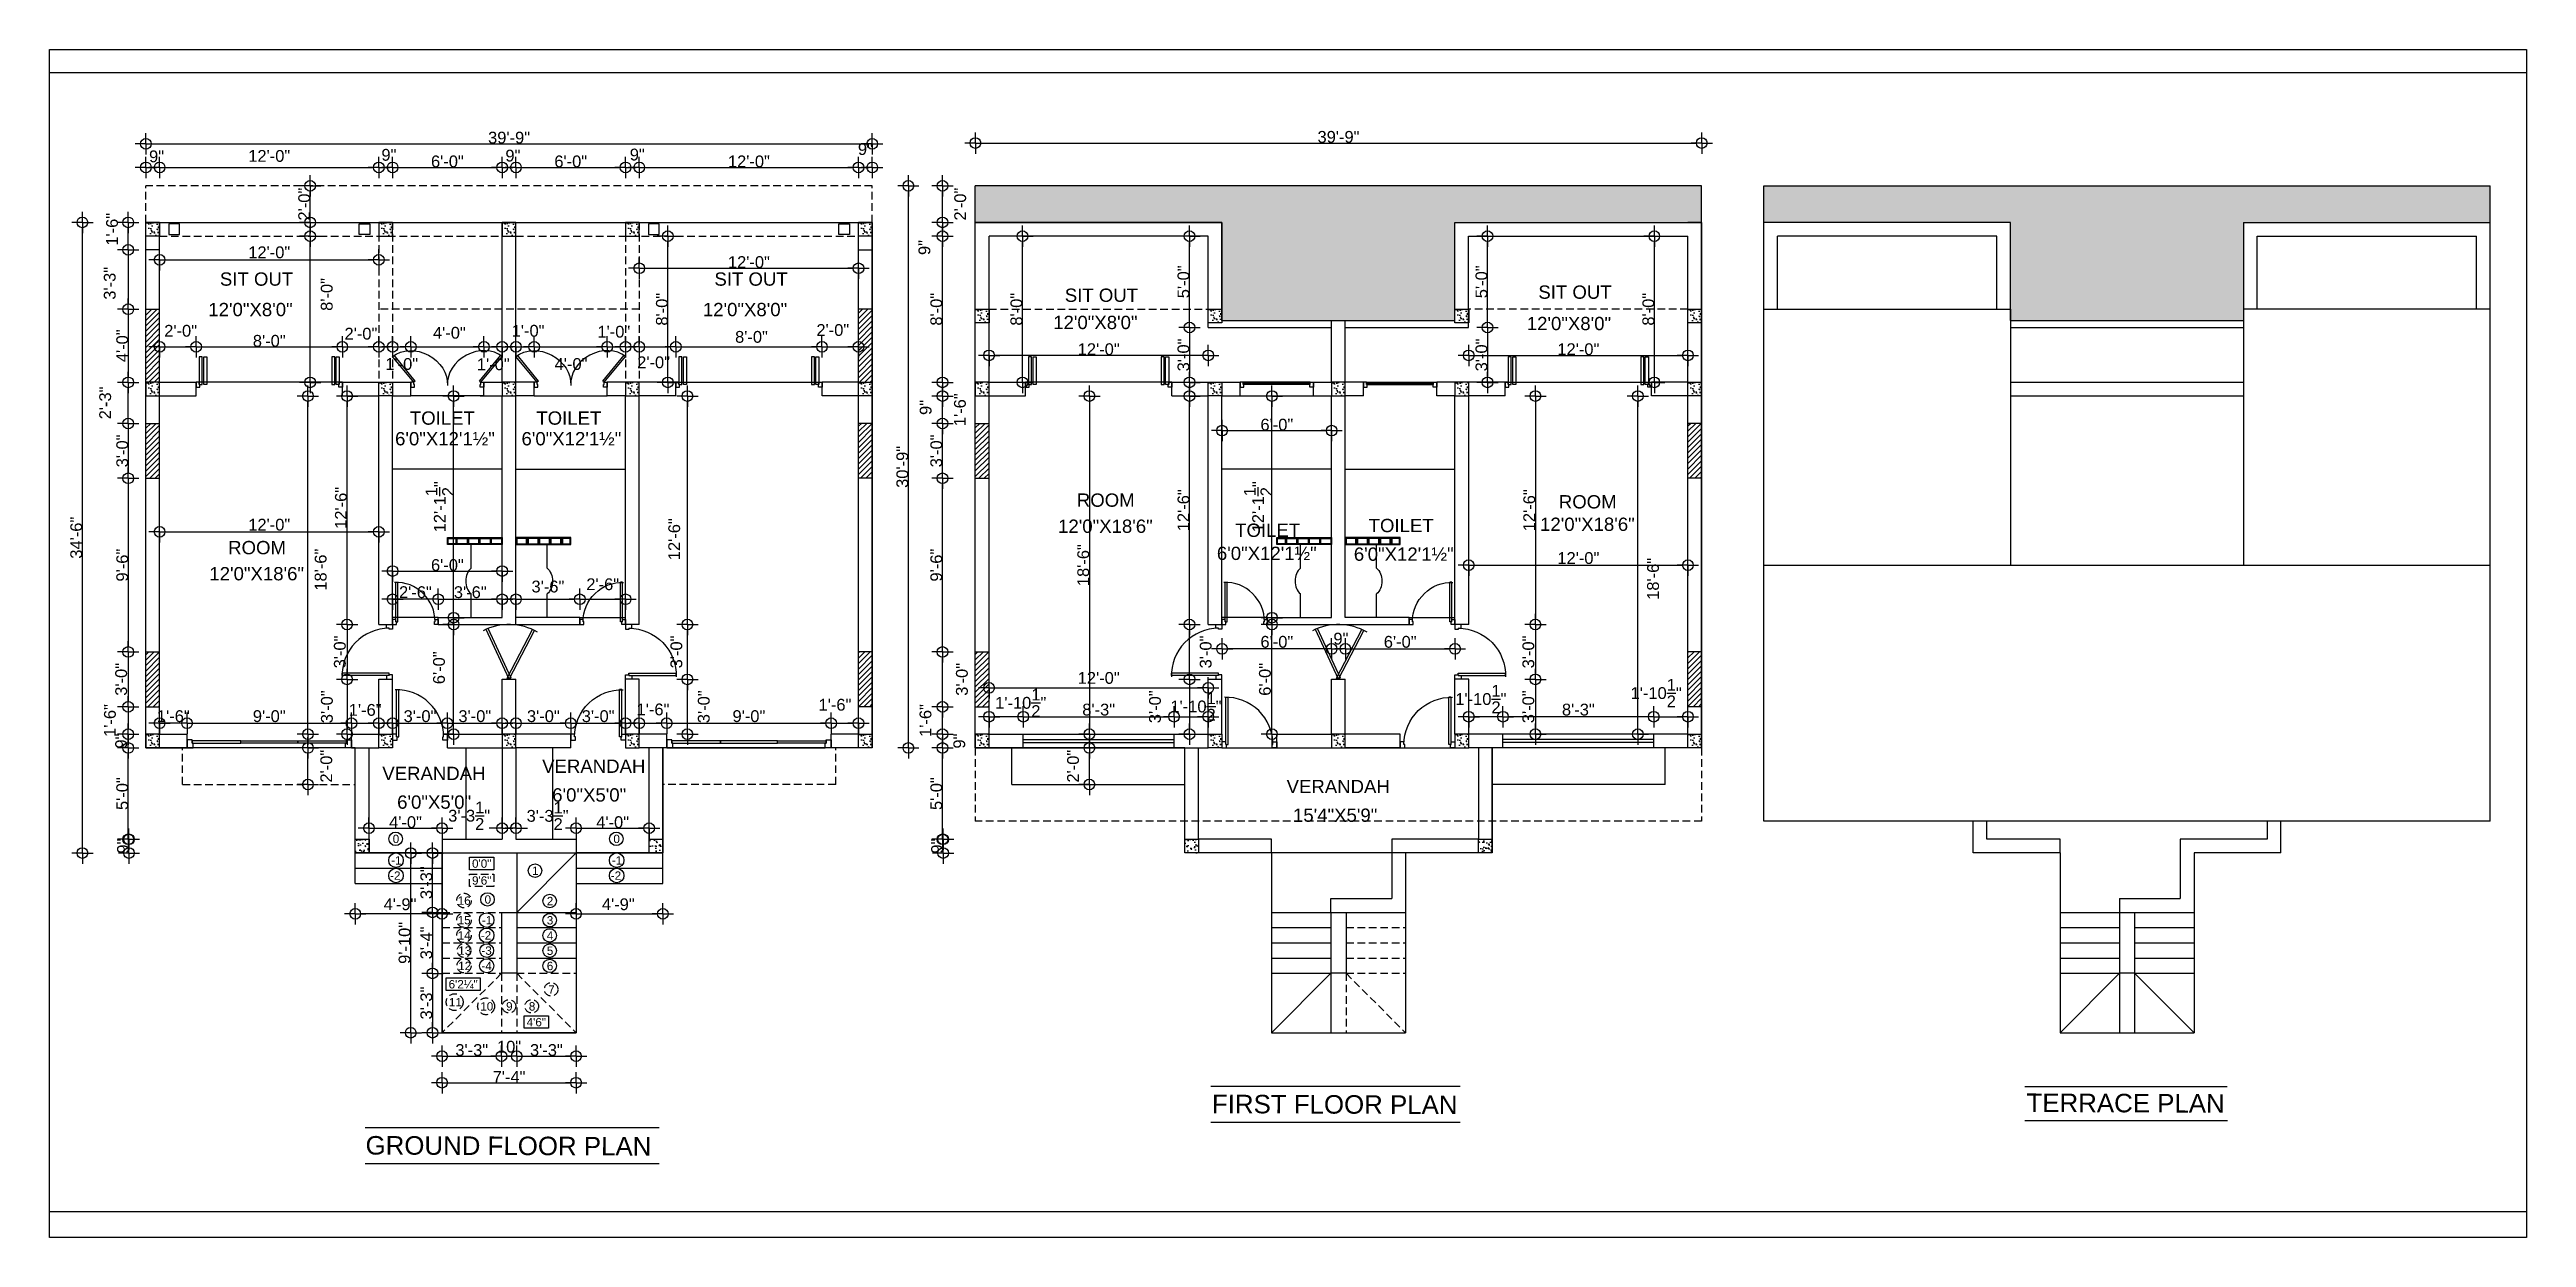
# Model space of a CAD drawing. Header units: inches. Extents: x 171009 to 352533, y -79956 to -38287.
# Drawn here: x 173237 to 174863, y -40438 to -39658 of the extents above; entities that cross this region are included whole.
import ezdxf

# ---------------------------------------------------------------- set-up
doc = ezdxf.new("R2010")
doc.units = ezdxf.units.IN
doc.header["$LTSCALE"] = 20
doc.header["$MEASUREMENT"] = 0
doc.header["$PDMODE"] = 34
doc.header["$PDSIZE"] = 5
doc.linetypes.add('HIDDEN', pattern=[0.375, 0.25, -0.125])
doc.linetypes.add('HIDDEN2', pattern=[0.1875, 0.125, -0.0625])
doc.layers.get('0').update_dxf_attribs({"linetype": 'CONTINUOUS'})
doc.layers.get('Defpoints').update_dxf_attribs({"linetype": 'CONTINUOUS'})
for name, color, linetype in [('AREA', 3, 'CONTINUOUS'), ('border', 230, 'CONTINUOUS'), ('COLUMN', 31, 'CONTINUOUS'), ('DIMLINE', 254, 'CONTINUOUS'), ('DOOR', 1, 'CONTINUOUS'), ('GLASS BRICKS', 4, 'CONTINUOUS'), ('HATCH', 8, 'CONTINUOUS'), ('Roof lilne', 31, 'CONTINUOUS'), ('text', 2, 'CONTINUOUS'), ('TEXTS', 2, 'CONTINUOUS'), ('TILE', 22, 'CONTINUOUS'), ('wall', 13, 'CONTINUOUS'), ('WINDOW', 4, 'CONTINUOUS')]:
    doc.layers.add(name, color=color, linetype=linetype)
doc.styles.add('STYLE1', font='arial_B.ttf')
doc.styles.add('style5', font='arial_B.ttf')
doc.styles.add('TEXTM', font='arial_B.ttf')
doc.dimstyles.new('ARCH_96_0', dxfattribs={"dimtxt": 7.75, "dimasz": 3.5, "dimexe": 0.25, "dimexo": 0, "dimgap": 0, "dimtad": 1, "dimzin": 15, "dimdsep": 46, "dimlunit": 4, "dimtxsty": 'TEXTM', "dimblk": 'BLK', "dimcen": 0, "dimdle": 0.09375, "dimse1": 1, "dimse2": 1, "dimclrd": 256, "dimclrt": 3, "dimadec": 0, "dimazin": 0, "dimtfac": 1, "dimtix": 1, "dimtmove": 2, "dimatfit": 3, "dimldrblk": 'BLK', "dimfxl": 0.25, "dimtvp": 1.4625, "dimtolj": 1, "dimtzin": 15, "dimlwd": -1, "dimarcsym": 0})
pattern_1 = [(45, (0, 18), (-1.767766953, 1.767766953), [])]

msp = doc.modelspace()

# ---------------------------------------------------------------- texts
at = {"layer": 'text', "style": 'style5'}
for s, height, p in [('SIT OUT', 8.7331, (173348.604, -39812.96)), ('SIT OUT', 8.7331, (173673.362, -39812.96)), ('SIT OUT', 8.7331, (173903.43, -39823.559)), ('SIT OUT', 8.7331, (174214.431, -39821.54)), ('12\'0"X8\'0"', 8.7331, (173341.012, -39832.974)), ('12\'0"X8\'0"', 8.7331, (173665.771, -39832.974)), ('12\'0"X8\'0"', 8.7331, (173895.838, -39841.438)), ('12\'0"X8\'0"', 8.7331, (174206.839, -39842.139)), ('TOILET', 8.7331, (173473.343, -39904.204)), ('TOILET', 8.7331, (173556.381, -39904.204)), ('6\'0"X12\'1½"', 8.73306, (173463.622, -39917.773)), ('6\'0"X12\'1½"', 8.73306, (173546.66, -39917.773)), ('ROOM', 8.7331, (173911.366, -39958.092)), ('TOILET', 8.7331, (174102.976, -39974.746)), ('12\'0"X18\'6"', 8.73306, (174215.566, -39973.939)), ('ROOM', 8.7331, (174227.895, -39959.199)), ('ROOM', 8.7331, (173354.017, -39989.255)), ('12\'0"X18\'6"', 8.73306, (173899.037, -39975.222)), ('TOILET', 8.7331, (174015.323, -39977.861)), ('12\'0"X18\'6"', 8.73306, (173341.687, -40006.385)), ('6\'0"X12\'1½"', 8.73306, (174003.321, -39993.025)), ('6\'0"X12\'1½"', 8.73306, (174093.255, -39993.556)), ('VERANDAH', 8.7331, (173560.232, -40132.776)), ('VERANDAH', 8.7331, (173455.24, -40137.491)), ('6\'0"X5\'0"', 8.7331, (173566.835, -40151.616)), ('VERANDAH', 8.7331, (174049.103, -40146.09)), ('6\'0"X5\'0"', 8.7331, (173464.997, -40156.331)), ('15\'4"X5\'9"', 8.7331, (174053.312, -40164.93)), ('0', 5.489, (173462.08, -40178.872)), ('0', 5.489, (173606.997, -40178.872)), ('-1', 5.4893, (173461.056, -40192.964)), ('0\'0"', 5.4893, (173514.168, -40195.082)), ('0\'0"', 5.4893, (173514.168, -40195.082)), ('-1', 5.4893, (173605.973, -40192.964)), ('-2', 5.4893, (173460.368, -40202.964)), ('1', 5.489, (173553.621, -40199.782)), ('-2', 5.4893, (173605.285, -40202.964)), ('16', 5.4893, (173504.744, -40219.4)), ('0', 5.489, (173522.405, -40218.658)), ('2', 5.489, (173563.273, -40219.698)), ('15', 5.4893, (173504.744, -40232.218)), ('14', 5.4893, (173504.744, -40242.218)), ('-2', 5.4893, (173519.95, -40242.218)), ('-1', 5.4893, (173520.638, -40232.218)), ('4', 5.489, (173563.273, -40242.296)), ('3', 5.489, (173563.273, -40232.296)), ('13', 5.4893, (173505.108, -40252.218)), ('12', 5.4893, (173505.108, -40262.259)), ('-3', 5.4893, (173520.314, -40252.218)), ('-4', 5.4893, (173520.339, -40262.259)), ('5', 5.489, (173563.273, -40252.296)), ('6', 5.489, (173563.273, -40262.296)), ('6\'2¼"', 5.4893, (173498.79, -40274.296)), ('7', 5.489, (173564.228, -40277.72)), ('11', 5.4893, (173498.979, -40286.091)), ('10', 5.4893, (173519.587, -40288.825)), ('9', 5.489, (173536.541, -40288.825)), ('8', 5.489, (173551.474, -40288.825)), ('4\'6"', 5.4893, (173550.042, -40299.174))]:
    msp.add_text(s, height=height, dxfattribs=at).set_placement(p)
at = {"layer": 'text', "linetype": 'HIDDEN', "style": 'style5'}
msp.add_text('9\'6"', height=5.4893, dxfattribs=at).set_placement((173514.168, -40206.188))
msp.add_text('9\'6"', height=5.4893, dxfattribs=at).set_placement((173514.168, -40206.188))
at = {"layer": 'TEXTS', "style": 'STYLE1'}
for s, p in [('FIRST FLOOR PLAN', (174000.072, -40356.207)), ('TERRACE PLAN', (174535.001, -40355.41)), ('GROUND FLOOR PLAN', (173444.24, -40383.356))]:
    msp.add_text(s, height=12.15, rotation=359.791585, dxfattribs=at).set_placement(p)

# ---------------------------------------------------------------- blocks, each defined once
blk = doc.blocks.new('DR1H902')
at = {"color": 0}
for p, q in [((-0.5, 0), (-0.5, 1)), ((-0.5, 1), (-0.45, 1)), ((-0.45, 0), (-0.45, 1)), ((-0.5, 0), (-0.45, 0))]:
    blk.add_line(p, q, dxfattribs=at)
blk.add_arc((-0.5, 0), 1, 0, 91.707, dxfattribs=at)
blk = doc.blocks.new('A$C3B4262AC')
at = {"layer": 'DOOR'}
for p, q in [((0, 4), (0, 0)), ((2.5, 4), (0, 4)), ((0, 0), (3, 0)), ((2.5, 2.25), (2.5, 4)), ((3, 2.25), (2.5, 2.25)), ((3, 0), (3, 2.25))]:
    blk.add_line(p, q, dxfattribs=at)
blk = doc.blocks.new('A$C1F9E242A')
blk.add_blockref('A$C3B4262AC', (0, 0))
at = {"xscale": -1}
blk.add_blockref('A$C3B4262AC', (36, 0), dxfattribs=at)
at = {"layer": 'DOOR', "xscale": -31, "yscale": 31, "zscale": 68.88888888888889}
blk.add_blockref('DR1H902', (18, 2.2), dxfattribs=at)
blk = doc.blocks.new('*U28')
at = {"xscale": -1}
blk.add_blockref('A$C1F9E242A', (0, -2), dxfattribs=at)
blk = doc.blocks.new('*U48')
blk.add_blockref('A$C1F9E242A', (-36, -2))
blk = doc.blocks.new('*U49')
blk.add_blockref('A$C1F9E242A', (-36, -2))
blk = doc.blocks.new('A$C30EC73FB')
at = {"layer": 'DOOR'}
for p, q in [((2, 0), (-12, 16.9)), ((2.9, 0.8), (-11, 17.7)), ((2.9, 0.8), (2, 0))]:
    blk.add_line(p, q, dxfattribs=at)
at = {"layer": 'DOOR', "extrusion": (0, 0, -1)}
blk.add_ellipse((2.8, 1.5), major_axis=(-19.5, 9.9), ratio=0.847758, start_param=0.387427, end_param=2.787493, dxfattribs=at)
blk = doc.blocks.new('BLK')
for q in [(-2, 0), (0, 2), (0, -2), (2, 0)]:
    blk.add_line((0, 0), q)
blk.add_circle((0, 0), 1)
blk = doc.blocks.new('*D51')
at = {"layer": 'Defpoints', "color": 0, "transparency": 16777216}
for p in [(173453, -39735.3), (173309, -39775.9), (173453, -39775.9)]:
    blk.add_point(p, dxfattribs=at)
at = {"layer": 'DIMLINE', "transparency": 16777216}
blk.add_line((173312.5, -39735.3), (173449.5, -39735.3), dxfattribs=at)
at = {"layer": 'DIMLINE', "transparency": 16777216, "xscale": 3.5, "yscale": 3.5, "zscale": 3.5, "rotation": 180}
blk.add_blockref('BLK', (173309, -39735.3), dxfattribs=at)
at = {"layer": 'DIMLINE', "transparency": 16777216, "xscale": 3.5, "yscale": 3.5, "zscale": 3.5}
blk.add_blockref('BLK', (173453, -39735.3), dxfattribs=at)
at = {"layer": 'DIMLINE', "color": 3, "transparency": 16777216, "insert": (173381, -39727.8), "char_height": 7.75, "attachment_point": 5, "style": 'TEXTM'}
blk.add_mtext('\\A1;12\'-0"', dxfattribs=at)
blk = doc.blocks.new('*D52')
at = {"layer": 'Defpoints', "color": 0, "transparency": 16777216}
for p in [(173534, -39735.3), (173462, -39775.9), (173534, -39775.9)]:
    blk.add_point(p, dxfattribs=at)
at = {"layer": 'DIMLINE', "transparency": 16777216}
blk.add_line((173465.5, -39735.3), (173530.5, -39735.3), dxfattribs=at)
at = {"layer": 'DIMLINE', "transparency": 16777216, "xscale": 3.5, "yscale": 3.5, "zscale": 3.5, "rotation": 180}
blk.add_blockref('BLK', (173462, -39735.3), dxfattribs=at)
at = {"layer": 'DIMLINE', "transparency": 16777216, "xscale": 3.5, "yscale": 3.5, "zscale": 3.5}
blk.add_blockref('BLK', (173534, -39735.3), dxfattribs=at)
at = {"layer": 'DIMLINE', "color": 3, "transparency": 16777216, "insert": (173498, -39731.4), "char_height": 7.75, "attachment_point": 5, "style": 'TEXTM'}
blk.add_mtext('\\A1;6\'-0"', dxfattribs=at)
blk = doc.blocks.new('*D53')
at = {"layer": 'Defpoints', "color": 0, "transparency": 16777216}
for p in [(173615, -39735.3), (173543, -39775.9), (173615, -39775.9)]:
    blk.add_point(p, dxfattribs=at)
at = {"layer": 'DIMLINE', "transparency": 16777216}
blk.add_line((173546.5, -39735.3), (173611.5, -39735.3), dxfattribs=at)
at = {"layer": 'DIMLINE', "transparency": 16777216, "xscale": 3.5, "yscale": 3.5, "zscale": 3.5, "rotation": 180}
blk.add_blockref('BLK', (173543, -39735.3), dxfattribs=at)
at = {"layer": 'DIMLINE', "transparency": 16777216, "xscale": 3.5, "yscale": 3.5, "zscale": 3.5}
blk.add_blockref('BLK', (173615, -39735.3), dxfattribs=at)
at = {"layer": 'DIMLINE', "color": 3, "transparency": 16777216, "insert": (173579, -39731.4), "char_height": 7.75, "attachment_point": 5, "style": 'TEXTM'}
blk.add_mtext('\\A1;6\'-0"', dxfattribs=at)
blk = doc.blocks.new('*D54')
at = {"layer": 'Defpoints', "color": 0, "transparency": 16777216}
for p in [(173768, -39735.3), (173624, -39775.9), (173768, -39775.9)]:
    blk.add_point(p, dxfattribs=at)
at = {"layer": 'DIMLINE', "transparency": 16777216}
blk.add_line((173627.5, -39735.3), (173764.5, -39735.3), dxfattribs=at)
at = {"layer": 'DIMLINE', "transparency": 16777216, "xscale": 3.5, "yscale": 3.5, "zscale": 3.5, "rotation": 180}
blk.add_blockref('BLK', (173624, -39735.3), dxfattribs=at)
at = {"layer": 'DIMLINE', "transparency": 16777216, "xscale": 3.5, "yscale": 3.5, "zscale": 3.5}
blk.add_blockref('BLK', (173768, -39735.3), dxfattribs=at)
at = {"layer": 'DIMLINE', "color": 3, "transparency": 16777216, "insert": (173696, -39731.4), "char_height": 7.75, "attachment_point": 5, "style": 'TEXTM'}
blk.add_mtext('\\A1;12\'-0"', dxfattribs=at)
blk = doc.blocks.new('*D55')
at = {"layer": 'Defpoints', "color": 0, "transparency": 16777216}
for p in [(173494.5, -40169.1), (173446.5, -40180.9), (173494.5, -40180.9)]:
    blk.add_point(p, dxfattribs=at)
at = {"layer": 'DIMLINE', "transparency": 16777216}
blk.add_line((173450, -40169.1), (173491, -40169.1), dxfattribs=at)
at = {"layer": 'DIMLINE', "transparency": 16777216, "xscale": 3.5, "yscale": 3.5, "zscale": 3.5, "rotation": 180}
blk.add_blockref('BLK', (173446.5, -40169.1), dxfattribs=at)
at = {"layer": 'DIMLINE', "transparency": 16777216, "xscale": 3.5, "yscale": 3.5, "zscale": 3.5}
blk.add_blockref('BLK', (173494.5, -40169.1), dxfattribs=at)
at = {"layer": 'DIMLINE', "color": 3, "transparency": 16777216, "insert": (173470.5, -40165.2), "char_height": 7.75, "attachment_point": 5, "style": 'TEXTM'}
blk.add_mtext('\\A1;4\'-0"', dxfattribs=at)
blk = doc.blocks.new('*D56')
at = {"layer": 'Defpoints', "color": 0, "transparency": 16777216}
for p in [(173582.5, -40176.4), (173630.5, -40169.1), (173630.5, -40176.4)]:
    blk.add_point(p, dxfattribs=at)
at = {"layer": 'DIMLINE', "transparency": 16777216}
blk.add_line((173586, -40169.1), (173627, -40169.1), dxfattribs=at)
at = {"layer": 'DIMLINE', "transparency": 16777216, "xscale": 3.5, "yscale": 3.5, "zscale": 3.5, "rotation": 180}
blk.add_blockref('BLK', (173582.5, -40169.1), dxfattribs=at)
at = {"layer": 'DIMLINE', "transparency": 16777216, "xscale": 3.5, "yscale": 3.5, "zscale": 3.5}
blk.add_blockref('BLK', (173630.5, -40169.1), dxfattribs=at)
at = {"layer": 'DIMLINE', "color": 3, "transparency": 16777216, "insert": (173606.5, -40165.2), "char_height": 7.75, "attachment_point": 5, "style": 'TEXTM'}
blk.add_mtext('\\A1;4\'-0"', dxfattribs=at)
blk = doc.blocks.new('*D57')
at = {"layer": 'Defpoints', "color": 0, "transparency": 16777216}
for p in [(173258.3, -39771.4), (173299.1, -39771.4), (173456.6, -40185.4)]:
    blk.add_point(p, dxfattribs=at)
at = {"layer": 'DIMLINE', "transparency": 16777216}
blk.add_line((173258.3, -40181.9), (173258.3, -39774.9), dxfattribs=at)
at = {"layer": 'DIMLINE', "transparency": 16777216, "xscale": 3.5, "yscale": 3.5, "zscale": 3.5}
for p, rotation in [((173258.3, -39771.4), 90), ((173258.3, -40185.4), 270)]:
    blk.add_blockref('BLK', p, dxfattribs=dict(at, rotation=rotation))
at = {"layer": 'DIMLINE', "color": 3, "transparency": 16777216, "insert": (173254.3, -39978.4), "char_height": 7.75, "attachment_point": 5, "rotation": 90, "style": 'TEXTM'}
blk.add_mtext('\\A1;34\'-6"', dxfattribs=at)
blk = doc.blocks.new('*D58')
at = {"layer": 'Defpoints', "color": 0, "transparency": 16777216}
for p in [(173406.4, -40116.4), (173406.4, -40116.4), (173406.4, -40140.4)]:
    blk.add_point(p, dxfattribs=at)
at = {"layer": 'DIMLINE', "transparency": 16777216}
blk.add_line((173406.4, -40136.9), (173406.4, -40119.9), dxfattribs=at)
at = {"layer": 'DIMLINE', "transparency": 16777216, "xscale": 3.5, "yscale": 3.5, "zscale": 3.5}
for p, rotation in [((173406.4, -40116.4), 90), ((173406.4, -40140.4), 270)]:
    blk.add_blockref('BLK', p, dxfattribs=dict(at, rotation=rotation))
at = {"layer": 'DIMLINE', "color": 3, "transparency": 16777216, "insert": (173418.5, -40128.4), "char_height": 7.75, "attachment_point": 5, "rotation": 90, "style": 'TEXTM'}
blk.add_mtext('\\A1;2\'-0"', dxfattribs=at)
blk = doc.blocks.new('*D59')
at = {"layer": 'Defpoints', "color": 0, "transparency": 16777216}
for p in [(173333, -39853.1), (173309, -39876.4), (173333, -39876.4)]:
    blk.add_point(p, dxfattribs=at)
at = {"layer": 'DIMLINE', "transparency": 16777216}
blk.add_line((173312.5, -39853.1), (173329.5, -39853.1), dxfattribs=at)
at = {"layer": 'DIMLINE', "transparency": 16777216, "xscale": 3.5, "yscale": 3.5, "zscale": 3.5, "rotation": 180}
blk.add_blockref('BLK', (173309, -39853.1), dxfattribs=at)
at = {"layer": 'DIMLINE', "transparency": 16777216, "xscale": 3.5, "yscale": 3.5, "zscale": 3.5}
blk.add_blockref('BLK', (173333, -39853.1), dxfattribs=at)
at = {"layer": 'DIMLINE', "color": 3, "transparency": 16777216, "insert": (173322.8, -39842.6), "char_height": 7.75, "attachment_point": 5, "style": 'TEXTM'}
blk.add_mtext('\\A1;2\'-0"', dxfattribs=at)
blk = doc.blocks.new('*D60')
at = {"layer": 'Defpoints', "color": 0, "transparency": 16777216}
for p in [(173429, -39853.1), (173333, -39876.4), (173429, -39878)]:
    blk.add_point(p, dxfattribs=at)
at = {"layer": 'DIMLINE', "transparency": 16777216}
blk.add_line((173336.5, -39853.1), (173425.5, -39853.1), dxfattribs=at)
at = {"layer": 'DIMLINE', "transparency": 16777216, "xscale": 3.5, "yscale": 3.5, "zscale": 3.5, "rotation": 180}
blk.add_blockref('BLK', (173333, -39853.1), dxfattribs=at)
at = {"layer": 'DIMLINE', "transparency": 16777216, "xscale": 3.5, "yscale": 3.5, "zscale": 3.5}
blk.add_blockref('BLK', (173429, -39853.1), dxfattribs=at)
at = {"layer": 'DIMLINE', "color": 3, "transparency": 16777216, "insert": (173381, -39849.2), "char_height": 7.75, "attachment_point": 5, "style": 'TEXTM'}
blk.add_mtext('\\A1;8\'-0"', dxfattribs=at)
blk = doc.blocks.new('*D61')
at = {"layer": 'Defpoints', "color": 0, "transparency": 16777216}
for p in [(173453, -39853.1), (173429, -39876.4), (173453, -39876.4)]:
    blk.add_point(p, dxfattribs=at)
at = {"layer": 'DIMLINE', "transparency": 16777216}
blk.add_line((173432.5, -39853.1), (173449.5, -39853.1), dxfattribs=at)
at = {"layer": 'DIMLINE', "transparency": 16777216, "xscale": 3.5, "yscale": 3.5, "zscale": 3.5, "rotation": 180}
blk.add_blockref('BLK', (173429, -39853.1), dxfattribs=at)
at = {"layer": 'DIMLINE', "transparency": 16777216, "xscale": 3.5, "yscale": 3.5, "zscale": 3.5}
blk.add_blockref('BLK', (173453, -39853.1), dxfattribs=at)
at = {"layer": 'DIMLINE', "color": 3, "transparency": 16777216, "insert": (173441.2, -39844.5), "char_height": 7.75, "attachment_point": 5, "style": 'TEXTM'}
blk.add_mtext('\\A1;2\'-0"', dxfattribs=at)
blk = doc.blocks.new('*D62')
at = {"layer": 'Defpoints', "color": 0, "transparency": 16777216}
for p in [(173474, -39853.1), (173462, -39876.4), (173474, -39876.4)]:
    blk.add_point(p, dxfattribs=at)
at = {"layer": 'DIMLINE', "transparency": 16777216}
blk.add_line((173465.5, -39853.1), (173470.5, -39853.1), dxfattribs=at)
at = {"layer": 'DIMLINE', "transparency": 16777216, "xscale": 3.5, "yscale": 3.5, "zscale": 3.5, "rotation": 180}
blk.add_blockref('BLK', (173462, -39853.1), dxfattribs=at)
at = {"layer": 'DIMLINE', "transparency": 16777216, "xscale": 3.5, "yscale": 3.5, "zscale": 3.5}
blk.add_blockref('BLK', (173474, -39853.1), dxfattribs=at)
at = {"layer": 'DIMLINE', "color": 3, "transparency": 16777216, "insert": (173468, -39864.4), "char_height": 7.75, "attachment_point": 5, "style": 'TEXTM'}
blk.add_mtext('\\A1;1\'-0"', dxfattribs=at)
blk = doc.blocks.new('*D63')
at = {"layer": 'Defpoints', "color": 0, "transparency": 16777216}
for p in [(173522, -39853.1), (173474, -39876.4), (173522, -39876.4)]:
    blk.add_point(p, dxfattribs=at)
at = {"layer": 'DIMLINE', "transparency": 16777216}
blk.add_line((173477.5, -39853.1), (173518.5, -39853.1), dxfattribs=at)
at = {"layer": 'DIMLINE', "transparency": 16777216, "xscale": 3.5, "yscale": 3.5, "zscale": 3.5, "rotation": 180}
blk.add_blockref('BLK', (173474, -39853.1), dxfattribs=at)
at = {"layer": 'DIMLINE', "transparency": 16777216, "xscale": 3.5, "yscale": 3.5, "zscale": 3.5}
blk.add_blockref('BLK', (173522, -39853.1), dxfattribs=at)
at = {"layer": 'DIMLINE', "color": 3, "transparency": 16777216, "insert": (173499.3, -39843.9), "char_height": 7.75, "attachment_point": 5, "style": 'TEXTM'}
blk.add_mtext('\\A1;4\'-0"', dxfattribs=at)
blk = doc.blocks.new('*D64')
at = {"layer": 'Defpoints', "color": 0, "transparency": 16777216}
for p in [(173534, -39853.1), (173522, -39876.4), (173534, -39876.4)]:
    blk.add_point(p, dxfattribs=at)
at = {"layer": 'DIMLINE', "transparency": 16777216}
blk.add_line((173525.5, -39853.1), (173530.5, -39853.1), dxfattribs=at)
at = {"layer": 'DIMLINE', "transparency": 16777216, "xscale": 3.5, "yscale": 3.5, "zscale": 3.5, "rotation": 180}
blk.add_blockref('BLK', (173522, -39853.1), dxfattribs=at)
at = {"layer": 'DIMLINE', "transparency": 16777216, "xscale": 3.5, "yscale": 3.5, "zscale": 3.5}
blk.add_blockref('BLK', (173534, -39853.1), dxfattribs=at)
at = {"layer": 'DIMLINE', "color": 3, "transparency": 16777216, "insert": (173528.1, -39864.6), "char_height": 7.75, "attachment_point": 5, "style": 'TEXTM'}
blk.add_mtext('\\A1;1\'-0"', dxfattribs=at)
blk = doc.blocks.new('*D65')
at = {"layer": 'Defpoints', "color": 0, "transparency": 16777216}
for p in [(173555, -39853.1), (173543, -39876.4), (173555, -39876.4)]:
    blk.add_point(p, dxfattribs=at)
at = {"layer": 'DIMLINE', "transparency": 16777216}
blk.add_line((173546.5, -39853.1), (173551.5, -39853.1), dxfattribs=at)
at = {"layer": 'DIMLINE', "transparency": 16777216, "xscale": 3.5, "yscale": 3.5, "zscale": 3.5, "rotation": 180}
blk.add_blockref('BLK', (173543, -39853.1), dxfattribs=at)
at = {"layer": 'DIMLINE', "transparency": 16777216, "xscale": 3.5, "yscale": 3.5, "zscale": 3.5}
blk.add_blockref('BLK', (173555, -39853.1), dxfattribs=at)
at = {"layer": 'DIMLINE', "color": 3, "transparency": 16777216, "insert": (173551, -39842.6), "char_height": 7.75, "attachment_point": 5, "style": 'TEXTM'}
blk.add_mtext('\\A1;1\'-0"', dxfattribs=at)
blk = doc.blocks.new('*D66')
at = {"layer": 'Defpoints', "color": 0, "transparency": 16777216}
for p in [(173603, -39853.1), (173555, -39882.6), (173603, -39882.6)]:
    blk.add_point(p, dxfattribs=at)
at = {"layer": 'DIMLINE', "transparency": 16777216}
blk.add_line((173558.5, -39853.1), (173599.5, -39853.1), dxfattribs=at)
at = {"layer": 'DIMLINE', "transparency": 16777216, "xscale": 3.5, "yscale": 3.5, "zscale": 3.5, "rotation": 180}
blk.add_blockref('BLK', (173555, -39853.1), dxfattribs=at)
at = {"layer": 'DIMLINE', "transparency": 16777216, "xscale": 3.5, "yscale": 3.5, "zscale": 3.5}
blk.add_blockref('BLK', (173603, -39853.1), dxfattribs=at)
at = {"layer": 'DIMLINE', "color": 3, "transparency": 16777216, "insert": (173579.2, -39864.4), "char_height": 7.75, "attachment_point": 5, "style": 'TEXTM'}
blk.add_mtext('\\A1;4\'-0"', dxfattribs=at)
blk = doc.blocks.new('*D67')
at = {"layer": 'Defpoints', "color": 0, "transparency": 16777216}
for p in [(173615, -39853.1), (173603, -39876.4), (173615, -39876.4)]:
    blk.add_point(p, dxfattribs=at)
at = {"layer": 'DIMLINE', "transparency": 16777216}
blk.add_line((173606.5, -39853.1), (173611.5, -39853.1), dxfattribs=at)
at = {"layer": 'DIMLINE', "transparency": 16777216, "xscale": 3.5, "yscale": 3.5, "zscale": 3.5, "rotation": 180}
blk.add_blockref('BLK', (173603, -39853.1), dxfattribs=at)
at = {"layer": 'DIMLINE', "transparency": 16777216, "xscale": 3.5, "yscale": 3.5, "zscale": 3.5}
blk.add_blockref('BLK', (173615, -39853.1), dxfattribs=at)
at = {"layer": 'DIMLINE', "color": 3, "transparency": 16777216, "insert": (173607.3, -39843.2), "char_height": 7.75, "attachment_point": 5, "style": 'TEXTM'}
blk.add_mtext('\\A1;1\'-0"', dxfattribs=at)
blk = doc.blocks.new('*D68')
at = {"layer": 'Defpoints', "color": 0, "transparency": 16777216}
for p in [(173648, -39853.1), (173624, -39876.4), (173648, -39876.4)]:
    blk.add_point(p, dxfattribs=at)
at = {"layer": 'DIMLINE', "transparency": 16777216}
blk.add_line((173627.5, -39853.1), (173644.5, -39853.1), dxfattribs=at)
at = {"layer": 'DIMLINE', "transparency": 16777216, "xscale": 3.5, "yscale": 3.5, "zscale": 3.5, "rotation": 180}
blk.add_blockref('BLK', (173624, -39853.1), dxfattribs=at)
at = {"layer": 'DIMLINE', "transparency": 16777216, "xscale": 3.5, "yscale": 3.5, "zscale": 3.5}
blk.add_blockref('BLK', (173648, -39853.1), dxfattribs=at)
at = {"layer": 'DIMLINE', "color": 3, "transparency": 16777216, "insert": (173633.4, -39863.3), "char_height": 7.75, "attachment_point": 5, "style": 'TEXTM'}
blk.add_mtext('\\A1;2\'-0"', dxfattribs=at)
blk = doc.blocks.new('*D69')
at = {"layer": 'Defpoints', "color": 0, "transparency": 16777216}
for p in [(173744, -39853.1), (173648, -39876.4), (173744, -39876.4)]:
    blk.add_point(p, dxfattribs=at)
at = {"layer": 'DIMLINE', "transparency": 16777216}
blk.add_line((173651.5, -39853.1), (173740.5, -39853.1), dxfattribs=at)
at = {"layer": 'DIMLINE', "transparency": 16777216, "xscale": 3.5, "yscale": 3.5, "zscale": 3.5, "rotation": 180}
blk.add_blockref('BLK', (173648, -39853.1), dxfattribs=at)
at = {"layer": 'DIMLINE', "transparency": 16777216, "xscale": 3.5, "yscale": 3.5, "zscale": 3.5}
blk.add_blockref('BLK', (173744, -39853.1), dxfattribs=at)
at = {"layer": 'DIMLINE', "color": 3, "transparency": 16777216, "insert": (173697.7, -39846.6), "char_height": 7.75, "attachment_point": 5, "style": 'TEXTM'}
blk.add_mtext('\\A1;8\'-0"', dxfattribs=at)
blk = doc.blocks.new('*D70')
at = {"layer": 'Defpoints', "color": 0, "transparency": 16777216}
for p in [(173768, -39853.1), (173744, -39876.4), (173768, -39876.4)]:
    blk.add_point(p, dxfattribs=at)
at = {"layer": 'DIMLINE', "transparency": 16777216}
blk.add_line((173747.5, -39853.1), (173764.5, -39853.1), dxfattribs=at)
at = {"layer": 'DIMLINE', "transparency": 16777216, "xscale": 3.5, "yscale": 3.5, "zscale": 3.5, "rotation": 180}
blk.add_blockref('BLK', (173744, -39853.1), dxfattribs=at)
at = {"layer": 'DIMLINE', "transparency": 16777216, "xscale": 3.5, "yscale": 3.5, "zscale": 3.5}
blk.add_blockref('BLK', (173768, -39853.1), dxfattribs=at)
at = {"layer": 'DIMLINE', "color": 3, "transparency": 16777216, "insert": (173751.1, -39842.1), "char_height": 7.75, "attachment_point": 5, "style": 'TEXTM'}
blk.add_mtext('\\A1;2\'-0"', dxfattribs=at)
blk = doc.blocks.new('*D71')
at = {"layer": 'Defpoints', "color": 0, "transparency": 16777216}
for p in [(173432.1, -39885.4), (173453, -39885.4), (173453, -40035.4)]:
    blk.add_point(p, dxfattribs=at)
at = {"layer": 'DIMLINE', "transparency": 16777216}
blk.add_line((173432.1, -40031.9), (173432.1, -39888.9), dxfattribs=at)
at = {"layer": 'DIMLINE', "transparency": 16777216, "xscale": 3.5, "yscale": 3.5, "zscale": 3.5}
for p, rotation in [((173432.1, -39885.4), 90), ((173432.1, -40035.4), 270)]:
    blk.add_blockref('BLK', p, dxfattribs=dict(at, rotation=rotation))
at = {"layer": 'DIMLINE', "color": 3, "transparency": 16777216, "insert": (173428.1, -39958.8), "char_height": 7.75, "attachment_point": 5, "rotation": 90, "style": 'TEXTM'}
blk.add_mtext('\\A1;12\'-6"', dxfattribs=at)
blk = doc.blocks.new('*D72')
at = {"layer": 'Defpoints', "color": 0, "transparency": 16777216}
for p in [(173453, -40035.4), (173432.1, -40071.4), (173453, -40071.4)]:
    blk.add_point(p, dxfattribs=at)
at = {"layer": 'DIMLINE', "transparency": 16777216}
blk.add_line((173432.1, -40038.9), (173432.1, -40067.9), dxfattribs=at)
at = {"layer": 'DIMLINE', "transparency": 16777216, "xscale": 3.5, "yscale": 3.5, "zscale": 3.5}
for p, rotation in [((173432.1, -40035.4), 90), ((173432.1, -40071.4), 270)]:
    blk.add_blockref('BLK', p, dxfattribs=dict(at, rotation=rotation))
at = {"layer": 'DIMLINE', "color": 3, "transparency": 16777216, "insert": (173427.4, -40053.4), "char_height": 7.75, "attachment_point": 5, "rotation": 90, "style": 'TEXTM'}
blk.add_mtext('\\A1;3\'-0"', dxfattribs=at)
blk = doc.blocks.new('*D73')
at = {"layer": 'Defpoints', "color": 0, "transparency": 16777216}
for p in [(173453, -40071.4), (173432.1, -40107.4), (173453, -40107.4)]:
    blk.add_point(p, dxfattribs=at)
at = {"layer": 'DIMLINE', "transparency": 16777216}
blk.add_line((173432.1, -40074.9), (173432.1, -40103.9), dxfattribs=at)
at = {"layer": 'DIMLINE', "transparency": 16777216, "xscale": 3.5, "yscale": 3.5, "zscale": 3.5}
for p, rotation in [((173432.1, -40071.4), 90), ((173432.1, -40107.4), 270)]:
    blk.add_blockref('BLK', p, dxfattribs=dict(at, rotation=rotation))
at = {"layer": 'DIMLINE', "color": 3, "transparency": 16777216, "insert": (173418.9, -40089.4), "char_height": 7.75, "attachment_point": 5, "rotation": 90, "style": 'TEXTM'}
blk.add_mtext('\\A1;3\'-0"', dxfattribs=at)
blk = doc.blocks.new('*D74')
at = {"layer": 'Defpoints', "color": 0, "transparency": 16777216}
for p in [(173309, -40100.2), (173309, -40107.4), (173327, -40107.4)]:
    blk.add_point(p, dxfattribs=at)
at = {"layer": 'DIMLINE', "transparency": 16777216}
for p, q in [((173305.5, -40100.2), (173302, -40100.2)), ((173327, -40100.2), (173309, -40100.2)), ((173330.5, -40100.2), (173334, -40100.2))]:
    blk.add_line(p, q, dxfattribs=at)
at = {"layer": 'DIMLINE', "transparency": 16777216, "xscale": 3.5, "yscale": 3.5, "zscale": 3.5}
blk.add_blockref('BLK', (173309, -40100.2), dxfattribs=at)
at = {"layer": 'DIMLINE', "transparency": 16777216, "xscale": 3.5, "yscale": 3.5, "zscale": 3.5, "rotation": 180}
blk.add_blockref('BLK', (173327, -40100.2), dxfattribs=at)
at = {"layer": 'DIMLINE', "color": 3, "transparency": 16777216, "insert": (173318, -40095.6), "char_height": 7.75, "attachment_point": 5, "style": 'TEXTM'}
blk.add_mtext('\\A1;1\'-6"', dxfattribs=at)
blk = doc.blocks.new('*D75')
at = {"layer": 'Defpoints', "color": 0, "transparency": 16777216}
for p in [(173327, -40107.4), (173435, -40100.2), (173435, -40107.4)]:
    blk.add_point(p, dxfattribs=at)
at = {"layer": 'DIMLINE', "transparency": 16777216}
blk.add_line((173330.5, -40100.2), (173431.5, -40100.2), dxfattribs=at)
at = {"layer": 'DIMLINE', "transparency": 16777216, "xscale": 3.5, "yscale": 3.5, "zscale": 3.5, "rotation": 180}
blk.add_blockref('BLK', (173327, -40100.2), dxfattribs=at)
at = {"layer": 'DIMLINE', "transparency": 16777216, "xscale": 3.5, "yscale": 3.5, "zscale": 3.5}
blk.add_blockref('BLK', (173435, -40100.2), dxfattribs=at)
at = {"layer": 'DIMLINE', "color": 3, "transparency": 16777216, "insert": (173381, -40095.6), "char_height": 7.75, "attachment_point": 5, "style": 'TEXTM'}
blk.add_mtext('\\A1;9\'-0"', dxfattribs=at)
blk = doc.blocks.new('*D76')
at = {"layer": 'Defpoints', "color": 0, "transparency": 16777216}
for p in [(173435, -40110.2), (173453, -40100.2), (173453, -40110.2)]:
    blk.add_point(p, dxfattribs=at)
at = {"layer": 'DIMLINE', "transparency": 16777216}
blk.add_line((173438.5, -40100.2), (173449.5, -40100.2), dxfattribs=at)
at = {"layer": 'DIMLINE', "transparency": 16777216, "xscale": 3.5, "yscale": 3.5, "zscale": 3.5, "rotation": 180}
blk.add_blockref('BLK', (173435, -40100.2), dxfattribs=at)
at = {"layer": 'DIMLINE', "transparency": 16777216, "xscale": 3.5, "yscale": 3.5, "zscale": 3.5}
blk.add_blockref('BLK', (173453, -40100.2), dxfattribs=at)
at = {"layer": 'DIMLINE', "color": 3, "transparency": 16777216, "insert": (173444, -40091.5), "char_height": 7.75, "attachment_point": 5, "style": 'TEXTM'}
blk.add_mtext('\\A1;1\'-6"', dxfattribs=at)
blk = doc.blocks.new('*D77')
at = {"layer": 'Defpoints', "color": 0, "transparency": 16777216}
for p in [(173462, -40107.4), (173498, -40100.2), (173498, -40107.4)]:
    blk.add_point(p, dxfattribs=at)
at = {"layer": 'DIMLINE', "transparency": 16777216}
blk.add_line((173465.5, -40100.2), (173494.5, -40100.2), dxfattribs=at)
at = {"layer": 'DIMLINE', "transparency": 16777216, "xscale": 3.5, "yscale": 3.5, "zscale": 3.5, "rotation": 180}
blk.add_blockref('BLK', (173462, -40100.2), dxfattribs=at)
at = {"layer": 'DIMLINE', "transparency": 16777216, "xscale": 3.5, "yscale": 3.5, "zscale": 3.5}
blk.add_blockref('BLK', (173498, -40100.2), dxfattribs=at)
at = {"layer": 'DIMLINE', "color": 3, "transparency": 16777216, "insert": (173480, -40095.6), "char_height": 7.75, "attachment_point": 5, "style": 'TEXTM'}
blk.add_mtext('\\A1;3\'-0"', dxfattribs=at)
blk = doc.blocks.new('*D78')
at = {"layer": 'Defpoints', "color": 0, "transparency": 16777216}
for p in [(173498, -40107.4), (173534, -40100.2), (173534, -40107.4)]:
    blk.add_point(p, dxfattribs=at)
at = {"layer": 'DIMLINE', "transparency": 16777216}
blk.add_line((173501.5, -40100.2), (173530.5, -40100.2), dxfattribs=at)
at = {"layer": 'DIMLINE', "transparency": 16777216, "xscale": 3.5, "yscale": 3.5, "zscale": 3.5, "rotation": 180}
blk.add_blockref('BLK', (173498, -40100.2), dxfattribs=at)
at = {"layer": 'DIMLINE', "transparency": 16777216, "xscale": 3.5, "yscale": 3.5, "zscale": 3.5}
blk.add_blockref('BLK', (173534, -40100.2), dxfattribs=at)
at = {"layer": 'DIMLINE', "color": 3, "transparency": 16777216, "insert": (173516, -40095.6), "char_height": 7.75, "attachment_point": 5, "style": 'TEXTM'}
blk.add_mtext('\\A1;3\'-0"', dxfattribs=at)
blk = doc.blocks.new('*D79')
at = {"layer": 'Defpoints', "color": 0, "transparency": 16777216}
for p in [(173543, -40107.4), (173579, -40100.2), (173579, -40107.4)]:
    blk.add_point(p, dxfattribs=at)
at = {"layer": 'DIMLINE', "transparency": 16777216}
blk.add_line((173546.5, -40100.2), (173575.5, -40100.2), dxfattribs=at)
at = {"layer": 'DIMLINE', "transparency": 16777216, "xscale": 3.5, "yscale": 3.5, "zscale": 3.5, "rotation": 180}
blk.add_blockref('BLK', (173543, -40100.2), dxfattribs=at)
at = {"layer": 'DIMLINE', "transparency": 16777216, "xscale": 3.5, "yscale": 3.5, "zscale": 3.5}
blk.add_blockref('BLK', (173579, -40100.2), dxfattribs=at)
at = {"layer": 'DIMLINE', "color": 3, "transparency": 16777216, "insert": (173561, -40095.6), "char_height": 7.75, "attachment_point": 5, "style": 'TEXTM'}
blk.add_mtext('\\A1;3\'-0"', dxfattribs=at)
blk = doc.blocks.new('*D80')
at = {"layer": 'Defpoints', "color": 0, "transparency": 16777216}
for p in [(173579, -40107.4), (173615, -40100.2), (173615, -40107.4)]:
    blk.add_point(p, dxfattribs=at)
at = {"layer": 'DIMLINE', "transparency": 16777216}
blk.add_line((173582.5, -40100.2), (173611.5, -40100.2), dxfattribs=at)
at = {"layer": 'DIMLINE', "transparency": 16777216, "xscale": 3.5, "yscale": 3.5, "zscale": 3.5, "rotation": 180}
blk.add_blockref('BLK', (173579, -40100.2), dxfattribs=at)
at = {"layer": 'DIMLINE', "transparency": 16777216, "xscale": 3.5, "yscale": 3.5, "zscale": 3.5}
blk.add_blockref('BLK', (173615, -40100.2), dxfattribs=at)
at = {"layer": 'DIMLINE', "color": 3, "transparency": 16777216, "insert": (173597, -40095.6), "char_height": 7.75, "attachment_point": 5, "style": 'TEXTM'}
blk.add_mtext('\\A1;3\'-0"', dxfattribs=at)
blk = doc.blocks.new('*D81')
at = {"layer": 'Defpoints', "color": 0, "transparency": 16777216}
for p in [(173624, -40107.4), (173642, -40100.2), (173642, -40107.4)]:
    blk.add_point(p, dxfattribs=at)
at = {"layer": 'DIMLINE', "transparency": 16777216}
blk.add_line((173627.5, -40100.2), (173638.5, -40100.2), dxfattribs=at)
at = {"layer": 'DIMLINE', "transparency": 16777216, "xscale": 3.5, "yscale": 3.5, "zscale": 3.5, "rotation": 180}
blk.add_blockref('BLK', (173624, -40100.2), dxfattribs=at)
at = {"layer": 'DIMLINE', "transparency": 16777216, "xscale": 3.5, "yscale": 3.5, "zscale": 3.5}
blk.add_blockref('BLK', (173642, -40100.2), dxfattribs=at)
at = {"layer": 'DIMLINE', "color": 3, "transparency": 16777216, "insert": (173633, -40091.2), "char_height": 7.75, "attachment_point": 5, "style": 'TEXTM'}
blk.add_mtext('\\A1;1\'-6"', dxfattribs=at)
blk = doc.blocks.new('*D82')
at = {"layer": 'Defpoints', "color": 0, "transparency": 16777216}
for p in [(173642, -40107.4), (173750, -40100.2), (173750, -40107.4)]:
    blk.add_point(p, dxfattribs=at)
at = {"layer": 'DIMLINE', "transparency": 16777216}
blk.add_line((173645.5, -40100.2), (173746.5, -40100.2), dxfattribs=at)
at = {"layer": 'DIMLINE', "transparency": 16777216, "xscale": 3.5, "yscale": 3.5, "zscale": 3.5, "rotation": 180}
blk.add_blockref('BLK', (173642, -40100.2), dxfattribs=at)
at = {"layer": 'DIMLINE', "transparency": 16777216, "xscale": 3.5, "yscale": 3.5, "zscale": 3.5}
blk.add_blockref('BLK', (173750, -40100.2), dxfattribs=at)
at = {"layer": 'DIMLINE', "color": 3, "transparency": 16777216, "insert": (173696, -40095.6), "char_height": 7.75, "attachment_point": 5, "style": 'TEXTM'}
blk.add_mtext('\\A1;9\'-0"', dxfattribs=at)
blk = doc.blocks.new('*D83')
at = {"layer": 'Defpoints', "color": 0, "transparency": 16777216}
for p in [(173750, -40107.4), (173768, -40100.2), (173768, -40107.4)]:
    blk.add_point(p, dxfattribs=at)
at = {"layer": 'DIMLINE', "transparency": 16777216}
blk.add_line((173753.5, -40100.2), (173764.5, -40100.2), dxfattribs=at)
at = {"layer": 'DIMLINE', "transparency": 16777216, "xscale": 3.5, "yscale": 3.5, "zscale": 3.5, "rotation": 180}
blk.add_blockref('BLK', (173750, -40100.2), dxfattribs=at)
at = {"layer": 'DIMLINE', "transparency": 16777216, "xscale": 3.5, "yscale": 3.5, "zscale": 3.5}
blk.add_blockref('BLK', (173768, -40100.2), dxfattribs=at)
at = {"layer": 'DIMLINE', "color": 3, "transparency": 16777216, "insert": (173752.5, -40088.1), "char_height": 7.75, "attachment_point": 5, "style": 'TEXTM'}
blk.add_mtext('\\A1;1\'-6"', dxfattribs=at)
blk = doc.blocks.new('*D84')
at = {"layer": 'Defpoints', "color": 0, "transparency": 16777216}
for p in [(173502.1, -40035.4), (173510, -40035.4), (173510, -40107.4)]:
    blk.add_point(p, dxfattribs=at)
at = {"layer": 'DIMLINE', "transparency": 16777216}
blk.add_line((173502.1, -40103.9), (173502.1, -40038.9), dxfattribs=at)
at = {"layer": 'DIMLINE', "transparency": 16777216, "xscale": 3.5, "yscale": 3.5, "zscale": 3.5}
for p, rotation in [((173502.1, -40035.4), 90), ((173502.1, -40107.4), 270)]:
    blk.add_blockref('BLK', p, dxfattribs=dict(at, rotation=rotation))
at = {"layer": 'DIMLINE', "color": 3, "transparency": 16777216, "insert": (173492.5, -40063.8), "char_height": 7.75, "attachment_point": 5, "rotation": 90, "style": 'TEXTM'}
blk.add_mtext('\\A1;6\'-0"', dxfattribs=at)
blk = doc.blocks.new('*D85')
at = {"layer": 'Defpoints', "color": 0, "transparency": 16777216}
for p in [(173462, -40018.8), (173462, -40030.9), (173492, -40030.9)]:
    blk.add_point(p, dxfattribs=at)
at = {"layer": 'DIMLINE', "transparency": 16777216}
for p, q in [((173458.5, -40018.8), (173455, -40018.8)), ((173492, -40018.8), (173462, -40018.8)), ((173495.5, -40018.8), (173499, -40018.8))]:
    blk.add_line(p, q, dxfattribs=at)
at = {"layer": 'DIMLINE', "transparency": 16777216, "xscale": 3.5, "yscale": 3.5, "zscale": 3.5}
blk.add_blockref('BLK', (173462, -40018.8), dxfattribs=at)
at = {"layer": 'DIMLINE', "transparency": 16777216, "xscale": 3.5, "yscale": 3.5, "zscale": 3.5, "rotation": 180}
blk.add_blockref('BLK', (173492, -40018.8), dxfattribs=at)
at = {"layer": 'DIMLINE', "color": 3, "transparency": 16777216, "insert": (173477, -40014.2), "char_height": 7.75, "attachment_point": 5, "style": 'TEXTM'}
blk.add_mtext('\\A1;2\'-6"', dxfattribs=at)
blk = doc.blocks.new('*D86')
at = {"layer": 'Defpoints', "color": 0, "transparency": 16777216}
for p in [(173492, -40030.9), (173534, -40018.8), (173534, -40030.9)]:
    blk.add_point(p, dxfattribs=at)
at = {"layer": 'DIMLINE', "transparency": 16777216}
blk.add_line((173495.5, -40018.8), (173530.5, -40018.8), dxfattribs=at)
at = {"layer": 'DIMLINE', "transparency": 16777216, "xscale": 3.5, "yscale": 3.5, "zscale": 3.5, "rotation": 180}
blk.add_blockref('BLK', (173492, -40018.8), dxfattribs=at)
at = {"layer": 'DIMLINE', "transparency": 16777216, "xscale": 3.5, "yscale": 3.5, "zscale": 3.5}
blk.add_blockref('BLK', (173534, -40018.8), dxfattribs=at)
at = {"layer": 'DIMLINE', "color": 3, "transparency": 16777216, "insert": (173513, -40014.2), "char_height": 7.75, "attachment_point": 5, "style": 'TEXTM'}
blk.add_mtext('\\A1;3\'-6"', dxfattribs=at)
blk = doc.blocks.new('*D87')
at = {"layer": 'Defpoints', "color": 0, "transparency": 16777216}
for p in [(173543, -40030.9), (173585, -40018.8), (173585, -40030.9)]:
    blk.add_point(p, dxfattribs=at)
at = {"layer": 'DIMLINE', "transparency": 16777216}
blk.add_line((173546.5, -40018.8), (173581.5, -40018.8), dxfattribs=at)
at = {"layer": 'DIMLINE', "transparency": 16777216, "xscale": 3.5, "yscale": 3.5, "zscale": 3.5, "rotation": 180}
blk.add_blockref('BLK', (173543, -40018.8), dxfattribs=at)
at = {"layer": 'DIMLINE', "transparency": 16777216, "xscale": 3.5, "yscale": 3.5, "zscale": 3.5}
blk.add_blockref('BLK', (173585, -40018.8), dxfattribs=at)
at = {"layer": 'DIMLINE', "color": 3, "transparency": 16777216, "insert": (173564, -40010.5), "char_height": 7.75, "attachment_point": 5, "style": 'TEXTM'}
blk.add_mtext('\\A1;3\'-6"', dxfattribs=at)
blk = doc.blocks.new('*D88')
at = {"layer": 'Defpoints', "color": 0, "transparency": 16777216}
for p in [(173585, -40030.9), (173615, -40018.8), (173615, -40030.9)]:
    blk.add_point(p, dxfattribs=at)
at = {"layer": 'DIMLINE', "transparency": 16777216}
blk.add_line((173588.5, -40018.8), (173611.5, -40018.8), dxfattribs=at)
at = {"layer": 'DIMLINE', "transparency": 16777216, "xscale": 3.5, "yscale": 3.5, "zscale": 3.5, "rotation": 180}
blk.add_blockref('BLK', (173585, -40018.8), dxfattribs=at)
at = {"layer": 'DIMLINE', "transparency": 16777216, "xscale": 3.5, "yscale": 3.5, "zscale": 3.5}
blk.add_blockref('BLK', (173615, -40018.8), dxfattribs=at)
at = {"layer": 'DIMLINE', "color": 3, "transparency": 16777216, "insert": (173600, -40009), "char_height": 7.75, "attachment_point": 5, "style": 'TEXTM'}
blk.add_mtext('\\A1;2\'-6"', dxfattribs=at)
blk = doc.blocks.new('*D89')
at = {"layer": 'Defpoints', "color": 0, "transparency": 16777216}
for p in [(173624, -40071.4), (173655.6, -40071.4), (173624, -40107.4)]:
    blk.add_point(p, dxfattribs=at)
at = {"layer": 'DIMLINE', "transparency": 16777216}
blk.add_line((173655.6, -40103.9), (173655.6, -40074.9), dxfattribs=at)
at = {"layer": 'DIMLINE', "transparency": 16777216, "xscale": 3.5, "yscale": 3.5, "zscale": 3.5}
for p, rotation in [((173655.6, -40071.4), 90), ((173655.6, -40107.4), 270)]:
    blk.add_blockref('BLK', p, dxfattribs=dict(at, rotation=rotation))
at = {"layer": 'DIMLINE', "color": 3, "transparency": 16777216, "insert": (173666.4, -40089.4), "char_height": 7.75, "attachment_point": 5, "rotation": 90, "style": 'TEXTM'}
blk.add_mtext('\\A1;3\'-0"', dxfattribs=at)
blk = doc.blocks.new('*D90')
at = {"layer": 'Defpoints', "color": 0, "transparency": 16777216}
for p in [(173624, -40035.4), (173655.6, -40035.4), (173624, -40071.4)]:
    blk.add_point(p, dxfattribs=at)
at = {"layer": 'DIMLINE', "transparency": 16777216}
blk.add_line((173655.6, -40067.9), (173655.6, -40038.9), dxfattribs=at)
at = {"layer": 'DIMLINE', "transparency": 16777216, "xscale": 3.5, "yscale": 3.5, "zscale": 3.5}
for p, rotation in [((173655.6, -40035.4), 90), ((173655.6, -40071.4), 270)]:
    blk.add_blockref('BLK', p, dxfattribs=dict(at, rotation=rotation))
at = {"layer": 'DIMLINE', "color": 3, "transparency": 16777216, "insert": (173648.4, -40053.4), "char_height": 7.75, "attachment_point": 5, "rotation": 90, "style": 'TEXTM'}
blk.add_mtext('\\A1;3\'-0"', dxfattribs=at)
blk = doc.blocks.new('*D91')
at = {"layer": 'Defpoints', "color": 0, "transparency": 16777216}
for p in [(173624, -39885.4), (173655.6, -39885.4), (173624, -40035.4)]:
    blk.add_point(p, dxfattribs=at)
at = {"layer": 'DIMLINE', "transparency": 16777216}
blk.add_line((173655.6, -40031.9), (173655.6, -39888.9), dxfattribs=at)
at = {"layer": 'DIMLINE', "transparency": 16777216, "xscale": 3.5, "yscale": 3.5, "zscale": 3.5}
for p, rotation in [((173655.6, -39885.4), 90), ((173655.6, -40035.4), 270)]:
    blk.add_blockref('BLK', p, dxfattribs=dict(at, rotation=rotation))
at = {"layer": 'DIMLINE', "color": 3, "transparency": 16777216, "insert": (173647, -39979.4), "char_height": 7.75, "attachment_point": 5, "rotation": 90, "style": 'TEXTM'}
blk.add_mtext('\\A1;12\'-6"', dxfattribs=at)
blk = doc.blocks.new('*D92')
at = {"layer": 'Defpoints', "color": 0, "transparency": 16777216}
for p in [(173309, -39780.4), (173407.9, -39780.4), (173321, -39876.4)]:
    blk.add_point(p, dxfattribs=at)
at = {"layer": 'DIMLINE', "transparency": 16777216}
blk.add_line((173407.9, -39872.9), (173407.9, -39783.9), dxfattribs=at)
at = {"layer": 'DIMLINE', "transparency": 16777216, "xscale": 3.5, "yscale": 3.5, "zscale": 3.5}
for p, rotation in [((173407.9, -39780.4), 90), ((173407.9, -39876.4), 270)]:
    blk.add_blockref('BLK', p, dxfattribs=dict(at, rotation=rotation))
at = {"layer": 'DIMLINE', "color": 3, "transparency": 16777216, "insert": (173418.8, -39818.7), "char_height": 7.75, "attachment_point": 5, "rotation": 90, "style": 'TEXTM'}
blk.add_mtext('\\A1;8\'-0"', dxfattribs=at)
blk = doc.blocks.new('*D93')
at = {"layer": 'Defpoints', "color": 0, "transparency": 16777216}
for p in [(173300, -39735.3), (173300, -39775.9), (173309, -39775.9)]:
    blk.add_point(p, dxfattribs=at)
at = {"layer": 'DIMLINE', "transparency": 16777216}
blk.add_line((173305.5, -39735.3), (173303.5, -39735.3), dxfattribs=at)
at = {"layer": 'DIMLINE', "transparency": 16777216, "xscale": 3.5, "yscale": 3.5, "zscale": 3.5, "rotation": 180}
blk.add_blockref('BLK', (173300, -39735.3), dxfattribs=at)
at = {"layer": 'DIMLINE', "transparency": 16777216, "xscale": 3.5, "yscale": 3.5, "zscale": 3.5}
blk.add_blockref('BLK', (173309, -39735.3), dxfattribs=at)
at = {"layer": 'DIMLINE', "color": 3, "transparency": 16777216, "insert": (173307, -39728.1), "char_height": 7.75, "attachment_point": 5, "style": 'TEXTM'}
blk.add_mtext('\\A1;9"', dxfattribs=at)
blk = doc.blocks.new('*D94')
at = {"layer": 'Defpoints', "color": 0, "transparency": 16777216}
for p in [(173453, -39735.3), (173453, -39775.9), (173462, -39775.9)]:
    blk.add_point(p, dxfattribs=at)
at = {"layer": 'DIMLINE', "transparency": 16777216}
blk.add_line((173458.5, -39735.3), (173456.5, -39735.3), dxfattribs=at)
at = {"layer": 'DIMLINE', "transparency": 16777216, "xscale": 3.5, "yscale": 3.5, "zscale": 3.5, "rotation": 180}
blk.add_blockref('BLK', (173453, -39735.3), dxfattribs=at)
at = {"layer": 'DIMLINE', "transparency": 16777216, "xscale": 3.5, "yscale": 3.5, "zscale": 3.5}
blk.add_blockref('BLK', (173462, -39735.3), dxfattribs=at)
at = {"layer": 'DIMLINE', "color": 3, "transparency": 16777216, "insert": (173459.6, -39727.1), "char_height": 7.75, "attachment_point": 5, "style": 'TEXTM'}
blk.add_mtext('\\A1;9"', dxfattribs=at)
blk = doc.blocks.new('*D95')
at = {"layer": 'Defpoints', "color": 0, "transparency": 16777216}
for p in [(173534, -39735.3), (173534, -39775.9), (173543, -39775.9)]:
    blk.add_point(p, dxfattribs=at)
at = {"layer": 'DIMLINE', "transparency": 16777216}
blk.add_line((173539.5, -39735.3), (173537.5, -39735.3), dxfattribs=at)
at = {"layer": 'DIMLINE', "transparency": 16777216, "xscale": 3.5, "yscale": 3.5, "zscale": 3.5, "rotation": 180}
blk.add_blockref('BLK', (173534, -39735.3), dxfattribs=at)
at = {"layer": 'DIMLINE', "transparency": 16777216, "xscale": 3.5, "yscale": 3.5, "zscale": 3.5}
blk.add_blockref('BLK', (173543, -39735.3), dxfattribs=at)
at = {"layer": 'DIMLINE', "color": 3, "transparency": 16777216, "insert": (173541, -39727.6), "char_height": 7.75, "attachment_point": 5, "style": 'TEXTM'}
blk.add_mtext('\\A1;9"', dxfattribs=at)
blk = doc.blocks.new('*D96')
at = {"layer": 'Defpoints', "color": 0, "transparency": 16777216}
for p in [(173615, -39735.3), (173615, -39775.9), (173624, -39775.9)]:
    blk.add_point(p, dxfattribs=at)
at = {"layer": 'DIMLINE', "transparency": 16777216}
blk.add_line((173620.5, -39735.3), (173618.5, -39735.3), dxfattribs=at)
at = {"layer": 'DIMLINE', "transparency": 16777216, "xscale": 3.5, "yscale": 3.5, "zscale": 3.5, "rotation": 180}
blk.add_blockref('BLK', (173615, -39735.3), dxfattribs=at)
at = {"layer": 'DIMLINE', "transparency": 16777216, "xscale": 3.5, "yscale": 3.5, "zscale": 3.5}
blk.add_blockref('BLK', (173624, -39735.3), dxfattribs=at)
at = {"layer": 'DIMLINE', "color": 3, "transparency": 16777216, "insert": (173622.7, -39726.9), "char_height": 7.75, "attachment_point": 5, "style": 'TEXTM'}
blk.add_mtext('\\A1;9"', dxfattribs=at)
blk = doc.blocks.new('*D97')
at = {"layer": 'Defpoints', "color": 0, "transparency": 16777216}
for p in [(173777, -39735.3), (173768, -39775.9), (173777, -39775.9)]:
    blk.add_point(p, dxfattribs=at)
at = {"layer": 'DIMLINE', "transparency": 16777216}
blk.add_line((173771.5, -39735.3), (173773.5, -39735.3), dxfattribs=at)
at = {"layer": 'DIMLINE', "transparency": 16777216, "xscale": 3.5, "yscale": 3.5, "zscale": 3.5, "rotation": 180}
blk.add_blockref('BLK', (173768, -39735.3), dxfattribs=at)
at = {"layer": 'DIMLINE', "transparency": 16777216, "xscale": 3.5, "yscale": 3.5, "zscale": 3.5}
blk.add_blockref('BLK', (173777, -39735.3), dxfattribs=at)
at = {"layer": 'DIMLINE', "color": 3, "transparency": 16777216, "insert": (173772.5, -39723.3), "char_height": 7.75, "attachment_point": 5, "style": 'TEXTM'}
blk.add_mtext('\\A1;9"', dxfattribs=at)
blk = doc.blocks.new('*D98')
at = {"layer": 'Defpoints', "color": 0, "transparency": 16777216}
for p in [(173288.4, -39771.4), (173304.5, -39771.4), (173304.5, -39789.4)]:
    blk.add_point(p, dxfattribs=at)
at = {"layer": 'DIMLINE', "transparency": 16777216}
blk.add_line((173288.4, -39785.9), (173288.4, -39774.9), dxfattribs=at)
at = {"layer": 'DIMLINE', "transparency": 16777216, "xscale": 3.5, "yscale": 3.5, "zscale": 3.5}
for p, rotation in [((173288.4, -39771.4), 90), ((173288.4, -39789.4), 270)]:
    blk.add_blockref('BLK', p, dxfattribs=dict(at, rotation=rotation))
at = {"layer": 'DIMLINE', "color": 3, "transparency": 16777216, "insert": (173277.8, -39775.9), "char_height": 7.75, "attachment_point": 5, "rotation": 90, "style": 'TEXTM'}
blk.add_mtext('\\A1;1\'-6"', dxfattribs=at)
blk = doc.blocks.new('*D99')
at = {"layer": 'Defpoints', "color": 0, "transparency": 16777216}
for p in [(173300, -39789.4), (173288.4, -39828.4), (173300, -39828.4)]:
    blk.add_point(p, dxfattribs=at)
at = {"layer": 'DIMLINE', "transparency": 16777216}
blk.add_line((173288.4, -39792.9), (173288.4, -39824.9), dxfattribs=at)
at = {"layer": 'DIMLINE', "transparency": 16777216, "xscale": 3.5, "yscale": 3.5, "zscale": 3.5}
for p, rotation in [((173288.4, -39789.4), 90), ((173288.4, -39828.4), 270)]:
    blk.add_blockref('BLK', p, dxfattribs=dict(at, rotation=rotation))
at = {"layer": 'DIMLINE', "color": 3, "transparency": 16777216, "insert": (173276.3, -39811.4), "char_height": 7.75, "attachment_point": 5, "rotation": 90, "style": 'TEXTM'}
blk.add_mtext('\\A1;3\'-3"', dxfattribs=at)
blk = doc.blocks.new('*D100')
at = {"layer": 'Defpoints', "color": 0, "transparency": 16777216}
for p in [(173300, -39828.4), (173288.4, -39876.4), (173300, -39876.4)]:
    blk.add_point(p, dxfattribs=at)
at = {"layer": 'DIMLINE', "transparency": 16777216}
blk.add_line((173288.4, -39831.9), (173288.4, -39872.9), dxfattribs=at)
at = {"layer": 'DIMLINE', "transparency": 16777216, "xscale": 3.5, "yscale": 3.5, "zscale": 3.5}
for p, rotation in [((173288.4, -39828.4), 90), ((173288.4, -39876.4), 270)]:
    blk.add_blockref('BLK', p, dxfattribs=dict(at, rotation=rotation))
at = {"layer": 'DIMLINE', "color": 3, "transparency": 16777216, "insert": (173284.5, -39852.4), "char_height": 7.75, "attachment_point": 5, "rotation": 90, "style": 'TEXTM'}
blk.add_mtext('\\A1;4\'-0"', dxfattribs=at)
blk = doc.blocks.new('*D101')
at = {"layer": 'Defpoints', "color": 0, "transparency": 16777216}
for p in [(173300, -39903.4), (173288.4, -39939.4), (173300, -39939.4)]:
    blk.add_point(p, dxfattribs=at)
at = {"layer": 'DIMLINE', "transparency": 16777216}
blk.add_line((173288.4, -39906.9), (173288.4, -39935.9), dxfattribs=at)
at = {"layer": 'DIMLINE', "transparency": 16777216, "xscale": 3.5, "yscale": 3.5, "zscale": 3.5}
for p, rotation in [((173288.4, -39903.4), 90), ((173288.4, -39939.4), 270)]:
    blk.add_blockref('BLK', p, dxfattribs=dict(at, rotation=rotation))
at = {"layer": 'DIMLINE', "color": 3, "transparency": 16777216, "insert": (173284.5, -39921.4), "char_height": 7.75, "attachment_point": 5, "rotation": 90, "style": 'TEXTM'}
blk.add_mtext('\\A1;3\'-0"', dxfattribs=at)
blk = doc.blocks.new('*D102')
at = {"layer": 'Defpoints', "color": 0, "transparency": 16777216}
for p in [(173300, -39939.4), (173288.4, -40053.4), (173300, -40053.4)]:
    blk.add_point(p, dxfattribs=at)
at = {"layer": 'DIMLINE', "transparency": 16777216}
blk.add_line((173288.4, -39942.9), (173288.4, -40049.9), dxfattribs=at)
at = {"layer": 'DIMLINE', "transparency": 16777216, "xscale": 3.5, "yscale": 3.5, "zscale": 3.5}
for p, rotation in [((173288.4, -39939.4), 90), ((173288.4, -40053.4), 270)]:
    blk.add_blockref('BLK', p, dxfattribs=dict(at, rotation=rotation))
at = {"layer": 'DIMLINE', "color": 3, "transparency": 16777216, "insert": (173284.5, -39996.4), "char_height": 7.75, "attachment_point": 5, "rotation": 90, "style": 'TEXTM'}
blk.add_mtext('\\A1;9\'-6"', dxfattribs=at)
blk = doc.blocks.new('*D103')
at = {"layer": 'Defpoints', "color": 0, "transparency": 16777216}
for p in [(173300, -40053.4), (173288.4, -40089.4), (173300, -40089.4)]:
    blk.add_point(p, dxfattribs=at)
at = {"layer": 'DIMLINE', "transparency": 16777216}
blk.add_line((173288.4, -40056.9), (173288.4, -40085.9), dxfattribs=at)
at = {"layer": 'DIMLINE', "transparency": 16777216, "xscale": 3.5, "yscale": 3.5, "zscale": 3.5}
for p, rotation in [((173288.4, -40053.4), 90), ((173288.4, -40089.4), 270)]:
    blk.add_blockref('BLK', p, dxfattribs=dict(at, rotation=rotation))
at = {"layer": 'DIMLINE', "color": 3, "transparency": 16777216, "insert": (173283.8, -40071.4), "char_height": 7.75, "attachment_point": 5, "rotation": 90, "style": 'TEXTM'}
blk.add_mtext('\\A1;3\'-0"', dxfattribs=at)
blk = doc.blocks.new('*D104')
at = {"layer": 'Defpoints', "color": 0, "transparency": 16777216}
for p in [(173300, -40089.4), (173288.4, -40107.4), (173300, -40107.4)]:
    blk.add_point(p, dxfattribs=at)
at = {"layer": 'DIMLINE', "transparency": 16777216}
blk.add_line((173288.4, -40092.9), (173288.4, -40103.9), dxfattribs=at)
at = {"layer": 'DIMLINE', "transparency": 16777216, "xscale": 3.5, "yscale": 3.5, "zscale": 3.5}
for p, rotation in [((173288.4, -40089.4), 90), ((173288.4, -40107.4), 270)]:
    blk.add_blockref('BLK', p, dxfattribs=dict(at, rotation=rotation))
at = {"layer": 'DIMLINE', "color": 3, "transparency": 16777216, "insert": (173276.4, -40098.4), "char_height": 7.75, "attachment_point": 5, "rotation": 90, "style": 'TEXTM'}
blk.add_mtext('\\A1;1\'-6"', dxfattribs=at)
blk = doc.blocks.new('*D105')
at = {"layer": 'Defpoints', "color": 0, "transparency": 16777216}
for p in [(173288.4, -40116.4), (173453, -40116.4), (173437.5, -40176.4)]:
    blk.add_point(p, dxfattribs=at)
at = {"layer": 'DIMLINE', "transparency": 16777216}
blk.add_line((173288.4, -40172.9), (173288.4, -40119.9), dxfattribs=at)
at = {"layer": 'DIMLINE', "transparency": 16777216, "xscale": 3.5, "yscale": 3.5, "zscale": 3.5}
for p, rotation in [((173288.4, -40116.4), 90), ((173288.4, -40176.4), 270)]:
    blk.add_blockref('BLK', p, dxfattribs=dict(at, rotation=rotation))
at = {"layer": 'DIMLINE', "color": 3, "transparency": 16777216, "insert": (173284.5, -40146.4), "char_height": 7.75, "attachment_point": 5, "rotation": 90, "style": 'TEXTM'}
blk.add_mtext('\\A1;5\'-0"', dxfattribs=at)
blk = doc.blocks.new('*D106')
at = {"layer": 'Defpoints', "color": 0, "transparency": 16777216}
for p in [(173288.4, -40107.4), (173309, -40107.4), (173309, -40116.4)]:
    blk.add_point(p, dxfattribs=at)
at = {"layer": 'DIMLINE', "transparency": 16777216}
for p, q in [((173288.4, -40103.9), (173288.4, -40100.4)), ((173288.4, -40116.4), (173288.4, -40107.4)), ((173288.4, -40119.9), (173288.4, -40123.4))]:
    blk.add_line(p, q, dxfattribs=at)
at = {"layer": 'DIMLINE', "transparency": 16777216, "xscale": 3.5, "yscale": 3.5, "zscale": 3.5}
for p, rotation in [((173288.4, -40107.4), 270), ((173288.4, -40116.4), 90)]:
    blk.add_blockref('BLK', p, dxfattribs=dict(at, rotation=rotation))
at = {"layer": 'DIMLINE', "color": 3, "transparency": 16777216, "insert": (173283.8, -40111.9), "char_height": 7.75, "attachment_point": 5, "rotation": 90, "style": 'TEXTM'}
blk.add_mtext('\\A1;9"', dxfattribs=at)
blk = doc.blocks.new('*D107')
at = {"layer": 'Defpoints', "color": 0, "transparency": 16777216}
for p in [(173437.5, -40176.4), (173288.9, -40185.4), (173437.5, -40185.4)]:
    blk.add_point(p, dxfattribs=at)
at = {"layer": 'DIMLINE', "transparency": 16777216}
blk.add_line((173288.9, -40179.9), (173288.9, -40181.9), dxfattribs=at)
at = {"layer": 'DIMLINE', "transparency": 16777216, "xscale": 3.5, "yscale": 3.5, "zscale": 3.5}
for p, rotation in [((173288.9, -40176.4), 90), ((173288.9, -40185.4), 270)]:
    blk.add_blockref('BLK', p, dxfattribs=dict(at, rotation=rotation))
at = {"layer": 'DIMLINE', "color": 3, "transparency": 16777216, "insert": (173285, -40180.9), "char_height": 7.75, "attachment_point": 5, "rotation": 90, "style": 'TEXTM'}
blk.add_mtext('\\A1;9"', dxfattribs=at)
blk = doc.blocks.new('*D108')
at = {"layer": 'Defpoints', "color": 0, "transparency": 16777216}
for p in [(173619.5, -39780.4), (173642.8, -39780.4), (173638.2, -39876.4)]:
    blk.add_point(p, dxfattribs=at)
at = {"layer": 'DIMLINE', "transparency": 16777216}
blk.add_line((173642.8, -39872.9), (173642.8, -39783.9), dxfattribs=at)
at = {"layer": 'DIMLINE', "transparency": 16777216, "xscale": 3.5, "yscale": 3.5, "zscale": 3.5}
for p, rotation in [((173642.8, -39780.4), 90), ((173642.8, -39876.4), 270)]:
    blk.add_blockref('BLK', p, dxfattribs=dict(at, rotation=rotation))
at = {"layer": 'DIMLINE', "color": 3, "transparency": 16777216, "insert": (173638.9, -39828.4), "char_height": 7.75, "attachment_point": 5, "rotation": 90, "style": 'TEXTM'}
blk.add_mtext('\\A1;8\'-0"', dxfattribs=at)
blk = doc.blocks.new('*D109')
at = {"layer": 'Defpoints', "color": 0, "transparency": 16777216}
for p in [(173768, -39801.5), (173624, -39817.3), (173768, -39817.3)]:
    blk.add_point(p, dxfattribs=at)
at = {"layer": 'DIMLINE', "transparency": 16777216}
blk.add_line((173627.5, -39801.5), (173764.5, -39801.5), dxfattribs=at)
at = {"layer": 'DIMLINE', "transparency": 16777216, "xscale": 3.5, "yscale": 3.5, "zscale": 3.5, "rotation": 180}
blk.add_blockref('BLK', (173624, -39801.5), dxfattribs=at)
at = {"layer": 'DIMLINE', "transparency": 16777216, "xscale": 3.5, "yscale": 3.5, "zscale": 3.5}
blk.add_blockref('BLK', (173768, -39801.5), dxfattribs=at)
at = {"layer": 'DIMLINE', "color": 3, "transparency": 16777216, "insert": (173696, -39797.5), "char_height": 7.75, "attachment_point": 5, "style": 'TEXTM'}
blk.add_mtext('\\A1;12\'-0"', dxfattribs=at)
blk = doc.blocks.new('*D110')
at = {"layer": 'Defpoints', "color": 0, "transparency": 16777216}
for p in [(173309, -39796), (173453, -39796), (173453, -39796)]:
    blk.add_point(p, dxfattribs=at)
at = {"layer": 'DIMLINE', "transparency": 16777216}
blk.add_line((173312.5, -39796), (173449.5, -39796), dxfattribs=at)
at = {"layer": 'DIMLINE', "transparency": 16777216, "xscale": 3.5, "yscale": 3.5, "zscale": 3.5, "rotation": 180}
blk.add_blockref('BLK', (173309, -39796), dxfattribs=at)
at = {"layer": 'DIMLINE', "transparency": 16777216, "xscale": 3.5, "yscale": 3.5, "zscale": 3.5}
blk.add_blockref('BLK', (173453, -39796), dxfattribs=at)
at = {"layer": 'DIMLINE', "color": 3, "transparency": 16777216, "insert": (173381, -39791.1), "char_height": 7.75, "attachment_point": 5, "style": 'TEXTM'}
blk.add_mtext('\\A1;12\'-0"', dxfattribs=at)
blk = doc.blocks.new('*D111')
at = {"layer": 'Defpoints', "color": 0, "transparency": 16777216}
for p in [(173315.9, -39885.4), (173406.4, -39885.4), (173315.9, -40107.4)]:
    blk.add_point(p, dxfattribs=at)
at = {"layer": 'DIMLINE', "transparency": 16777216}
blk.add_line((173406.4, -40103.9), (173406.4, -39888.9), dxfattribs=at)
at = {"layer": 'DIMLINE', "transparency": 16777216, "xscale": 3.5, "yscale": 3.5, "zscale": 3.5}
for p, rotation in [((173406.4, -39885.4), 90), ((173406.4, -40107.4), 270)]:
    blk.add_blockref('BLK', p, dxfattribs=dict(at, rotation=rotation))
at = {"layer": 'DIMLINE', "color": 3, "transparency": 16777216, "insert": (173414.8, -39999.4), "char_height": 7.75, "attachment_point": 5, "rotation": 90, "style": 'TEXTM'}
blk.add_mtext('\\A1;18\'-6"', dxfattribs=at)
blk = doc.blocks.new('*D112')
at = {"layer": 'Defpoints', "color": 0, "transparency": 16777216}
for p in [(173453, -39974.5), (173309, -40005.4), (173453, -40005.4)]:
    blk.add_point(p, dxfattribs=at)
at = {"layer": 'DIMLINE', "transparency": 16777216}
blk.add_line((173312.5, -39974.5), (173449.5, -39974.5), dxfattribs=at)
at = {"layer": 'DIMLINE', "transparency": 16777216, "xscale": 3.5, "yscale": 3.5, "zscale": 3.5, "rotation": 180}
blk.add_blockref('BLK', (173309, -39974.5), dxfattribs=at)
at = {"layer": 'DIMLINE', "transparency": 16777216, "xscale": 3.5, "yscale": 3.5, "zscale": 3.5}
blk.add_blockref('BLK', (173453, -39974.5), dxfattribs=at)
at = {"layer": 'DIMLINE', "color": 3, "transparency": 16777216, "insert": (173381, -39969.9), "char_height": 7.75, "attachment_point": 5, "style": 'TEXTM'}
blk.add_mtext('\\A1;12\'-0"', dxfattribs=at)
blk = doc.blocks.new('*D113')
at = {"layer": 'Defpoints', "color": 0, "transparency": 16777216}
for p in [(173462, -39964.7), (173534, -39964.7), (173534, -40000.3)]:
    blk.add_point(p, dxfattribs=at)
at = {"layer": 'DIMLINE', "transparency": 16777216}
blk.add_line((173465.5, -40000.3), (173530.5, -40000.3), dxfattribs=at)
at = {"layer": 'DIMLINE', "transparency": 16777216, "xscale": 3.5, "yscale": 3.5, "zscale": 3.5, "rotation": 180}
blk.add_blockref('BLK', (173462, -40000.3), dxfattribs=at)
at = {"layer": 'DIMLINE', "transparency": 16777216, "xscale": 3.5, "yscale": 3.5, "zscale": 3.5}
blk.add_blockref('BLK', (173534, -40000.3), dxfattribs=at)
at = {"layer": 'DIMLINE', "color": 3, "transparency": 16777216, "insert": (173498, -39996.4), "char_height": 7.75, "attachment_point": 5, "style": 'TEXTM'}
blk.add_mtext('\\A1;6\'-0"', dxfattribs=at)
blk = doc.blocks.new('*D114')
at = {"layer": 'Defpoints', "color": 0, "transparency": 16777216}
for p in [(173502.1, -39885.4), (173518.8, -39885.4), (173518.8, -40030.9)]:
    blk.add_point(p, dxfattribs=at)
at = {"layer": 'DIMLINE', "transparency": 16777216}
blk.add_line((173502.1, -40027.4), (173502.1, -39888.9), dxfattribs=at)
at = {"layer": 'DIMLINE', "transparency": 16777216, "xscale": 3.5, "yscale": 3.5, "zscale": 3.5}
for p, rotation in [((173502.1, -39885.4), 90), ((173502.1, -40030.9), 270)]:
    blk.add_blockref('BLK', p, dxfattribs=dict(at, rotation=rotation))
at = {"layer": 'DIMLINE', "color": 3, "transparency": 16777216, "insert": (173493, -39958.1), "char_height": 7.75, "attachment_point": 5, "rotation": 90, "style": 'TEXTM'}
blk.add_mtext('\\A1;12\'-1{\\H1.000000x;\\S1/2;}"', dxfattribs=at)
blk = doc.blocks.new('*D115')
at = {"layer": 'Defpoints', "color": 0, "transparency": 16777216}
for p in [(173407.9, -39747.4), (173407.9, -39747.4), (173407.9, -39771.4)]:
    blk.add_point(p, dxfattribs=at)
at = {"layer": 'DIMLINE', "transparency": 16777216}
blk.add_line((173407.9, -39767.9), (173407.9, -39750.9), dxfattribs=at)
at = {"layer": 'DIMLINE', "transparency": 16777216, "xscale": 3.5, "yscale": 3.5, "zscale": 3.5}
for p, rotation in [((173407.9, -39747.4), 90), ((173407.9, -39771.4), 270)]:
    blk.add_blockref('BLK', p, dxfattribs=dict(at, rotation=rotation))
at = {"layer": 'DIMLINE', "color": 3, "transparency": 16777216, "insert": (173404, -39759.4), "char_height": 7.75, "attachment_point": 5, "rotation": 90, "style": 'TEXTM'}
blk.add_mtext('\\A1;2\'-0"', dxfattribs=at)
blk = doc.blocks.new('*D116')
at = {"layer": 'Defpoints', "color": 0, "transparency": 16777216}
for p in [(173823.1, -40107.4), (173844.7, -40107.4), (173844.7, -40116.4)]:
    blk.add_point(p, dxfattribs=at)
at = {"layer": 'DIMLINE', "transparency": 16777216}
blk.add_line((173823.1, -40112.9), (173823.1, -40110.9), dxfattribs=at)
at = {"layer": 'DIMLINE', "transparency": 16777216, "xscale": 3.5, "yscale": 3.5, "zscale": 3.5}
for p, rotation in [((173823.1, -40107.4), 90), ((173823.1, -40116.4), 270)]:
    blk.add_blockref('BLK', p, dxfattribs=dict(at, rotation=rotation))
at = {"layer": 'DIMLINE', "color": 3, "transparency": 16777216, "insert": (173834.2, -40111.9), "char_height": 7.75, "attachment_point": 5, "rotation": 90, "style": 'TEXTM'}
blk.add_mtext('\\A1;9"', dxfattribs=at)
blk = doc.blocks.new('*D117')
at = {"layer": 'Defpoints', "color": 0, "transparency": 16777216}
for p in [(173823.1, -40089.4), (173844.7, -40089.4), (173844.7, -40107.4)]:
    blk.add_point(p, dxfattribs=at)
at = {"layer": 'DIMLINE', "transparency": 16777216}
blk.add_line((173823.1, -40103.9), (173823.1, -40092.9), dxfattribs=at)
at = {"layer": 'DIMLINE', "transparency": 16777216, "xscale": 3.5, "yscale": 3.5, "zscale": 3.5}
for p, rotation in [((173823.1, -40089.4), 90), ((173823.1, -40107.4), 270)]:
    blk.add_blockref('BLK', p, dxfattribs=dict(at, rotation=rotation))
at = {"layer": 'DIMLINE', "color": 3, "transparency": 16777216, "insert": (173812, -40098.4), "char_height": 7.75, "attachment_point": 5, "rotation": 90, "style": 'TEXTM'}
blk.add_mtext('\\A1;1\'-6"', dxfattribs=at)
blk = doc.blocks.new('*D118')
at = {"layer": 'Defpoints', "color": 0, "transparency": 16777216}
for p in [(173823.1, -40053.4), (173844.7, -40053.4), (173844.7, -40089.4)]:
    blk.add_point(p, dxfattribs=at)
at = {"layer": 'DIMLINE', "transparency": 16777216}
blk.add_line((173823.1, -40085.9), (173823.1, -40056.9), dxfattribs=at)
at = {"layer": 'DIMLINE', "transparency": 16777216, "xscale": 3.5, "yscale": 3.5, "zscale": 3.5}
for p, rotation in [((173823.1, -40053.4), 90), ((173823.1, -40089.4), 270)]:
    blk.add_blockref('BLK', p, dxfattribs=dict(at, rotation=rotation))
at = {"layer": 'DIMLINE', "color": 3, "transparency": 16777216, "insert": (173835.9, -40071.4), "char_height": 7.75, "attachment_point": 5, "rotation": 90, "style": 'TEXTM'}
blk.add_mtext('\\A1;3\'-0"', dxfattribs=at)
blk = doc.blocks.new('*D119')
at = {"layer": 'Defpoints', "color": 0, "transparency": 16777216}
for p in [(173823.1, -39939.4), (173844.7, -39939.4), (173844.7, -40053.4)]:
    blk.add_point(p, dxfattribs=at)
at = {"layer": 'DIMLINE', "transparency": 16777216}
blk.add_line((173823.1, -40049.9), (173823.1, -39942.9), dxfattribs=at)
at = {"layer": 'DIMLINE', "transparency": 16777216, "xscale": 3.5, "yscale": 3.5, "zscale": 3.5}
for p, rotation in [((173823.1, -39939.4), 90), ((173823.1, -40053.4), 270)]:
    blk.add_blockref('BLK', p, dxfattribs=dict(at, rotation=rotation))
at = {"layer": 'DIMLINE', "color": 3, "transparency": 16777216, "insert": (173819.1, -39996.4), "char_height": 7.75, "attachment_point": 5, "rotation": 90, "style": 'TEXTM'}
blk.add_mtext('\\A1;9\'-6"', dxfattribs=at)
blk = doc.blocks.new('*D120')
at = {"layer": 'Defpoints', "color": 0, "transparency": 16777216}
for p in [(173823.1, -39903.4), (173844.7, -39903.4), (173844.7, -39939.4)]:
    blk.add_point(p, dxfattribs=at)
at = {"layer": 'DIMLINE', "transparency": 16777216}
blk.add_line((173823.1, -39935.9), (173823.1, -39906.9), dxfattribs=at)
at = {"layer": 'DIMLINE', "transparency": 16777216, "xscale": 3.5, "yscale": 3.5, "zscale": 3.5}
for p, rotation in [((173823.1, -39903.4), 90), ((173823.1, -39939.4), 270)]:
    blk.add_blockref('BLK', p, dxfattribs=dict(at, rotation=rotation))
at = {"layer": 'DIMLINE', "color": 3, "transparency": 16777216, "insert": (173819.1, -39921.4), "char_height": 7.75, "attachment_point": 5, "rotation": 90, "style": 'TEXTM'}
blk.add_mtext('\\A1;3\'-0"', dxfattribs=at)
blk = doc.blocks.new('*D121')
at = {"layer": 'Defpoints', "color": 0, "transparency": 16777216}
for p in [(173823.1, -39885.4), (173844.7, -39885.4), (173844.7, -39903.4)]:
    blk.add_point(p, dxfattribs=at)
at = {"layer": 'DIMLINE', "transparency": 16777216}
blk.add_line((173823.1, -39899.9), (173823.1, -39888.9), dxfattribs=at)
at = {"layer": 'DIMLINE', "transparency": 16777216, "xscale": 3.5, "yscale": 3.5, "zscale": 3.5}
for p, rotation in [((173823.1, -39885.4), 90), ((173823.1, -39903.4), 270)]:
    blk.add_blockref('BLK', p, dxfattribs=dict(at, rotation=rotation))
at = {"layer": 'DIMLINE', "color": 3, "transparency": 16777216, "insert": (173834.6, -39894.4), "char_height": 7.75, "attachment_point": 5, "rotation": 90, "style": 'TEXTM'}
blk.add_mtext('\\A1;1\'-6"', dxfattribs=at)
blk = doc.blocks.new('*D122')
at = {"layer": 'Defpoints', "color": 0, "transparency": 16777216}
for p in [(173823.1, -39876.4), (173844.7, -39876.4), (173844.7, -39885.4)]:
    blk.add_point(p, dxfattribs=at)
at = {"layer": 'DIMLINE', "transparency": 16777216}
blk.add_line((173823.1, -39881.9), (173823.1, -39879.9), dxfattribs=at)
at = {"layer": 'DIMLINE', "transparency": 16777216, "xscale": 3.5, "yscale": 3.5, "zscale": 3.5}
for p, rotation in [((173823.1, -39876.4), 90), ((173823.1, -39885.4), 270)]:
    blk.add_blockref('BLK', p, dxfattribs=dict(at, rotation=rotation))
at = {"layer": 'DIMLINE', "color": 3, "transparency": 16777216, "insert": (173812.1, -39892.9), "char_height": 7.75, "attachment_point": 5, "rotation": 90, "style": 'TEXTM'}
blk.add_mtext('\\A1;9"', dxfattribs=at)
blk = doc.blocks.new('*D123')
at = {"layer": 'Defpoints', "color": 0, "transparency": 16777216}
for p in [(173823.1, -39780.4), (173853.7, -39780.4), (173853.7, -39876.4)]:
    blk.add_point(p, dxfattribs=at)
at = {"layer": 'DIMLINE', "transparency": 16777216}
blk.add_line((173823.1, -39872.9), (173823.1, -39783.9), dxfattribs=at)
at = {"layer": 'DIMLINE', "transparency": 16777216, "xscale": 3.5, "yscale": 3.5, "zscale": 3.5}
for p, rotation in [((173823.1, -39780.4), 90), ((173823.1, -39876.4), 270)]:
    blk.add_blockref('BLK', p, dxfattribs=dict(at, rotation=rotation))
at = {"layer": 'DIMLINE', "color": 3, "transparency": 16777216, "insert": (173819.1, -39828.4), "char_height": 7.75, "attachment_point": 5, "rotation": 90, "style": 'TEXTM'}
blk.add_mtext('\\A1;8\'-0"', dxfattribs=at)
blk = doc.blocks.new('*D124')
at = {"layer": 'Defpoints', "color": 0, "transparency": 16777216}
for p in [(173823.1, -39771.4), (173853.7, -39771.4), (173853.7, -39780.4)]:
    blk.add_point(p, dxfattribs=at)
at = {"layer": 'DIMLINE', "transparency": 16777216}
blk.add_line((173823.1, -39776.9), (173823.1, -39774.9), dxfattribs=at)
at = {"layer": 'DIMLINE', "transparency": 16777216, "xscale": 3.5, "yscale": 3.5, "zscale": 3.5}
for p, rotation in [((173823.1, -39771.4), 90), ((173823.1, -39780.4), 270)]:
    blk.add_blockref('BLK', p, dxfattribs=dict(at, rotation=rotation))
at = {"layer": 'DIMLINE', "color": 3, "transparency": 16777216, "insert": (173811.3, -39787.9), "char_height": 7.75, "attachment_point": 5, "rotation": 90, "style": 'TEXTM'}
blk.add_mtext('\\A1;9"', dxfattribs=at)
blk = doc.blocks.new('*D125')
at = {"layer": 'Defpoints', "color": 0, "transparency": 16777216}
for p in [(173823.1, -39747.4), (173844.7, -39747.4), (173844.7, -39771.4)]:
    blk.add_point(p, dxfattribs=at)
at = {"layer": 'DIMLINE', "transparency": 16777216}
blk.add_line((173823.1, -39767.9), (173823.1, -39750.9), dxfattribs=at)
at = {"layer": 'DIMLINE', "transparency": 16777216, "xscale": 3.5, "yscale": 3.5, "zscale": 3.5}
for p, rotation in [((173823.1, -39747.4), 90), ((173823.1, -39771.4), 270)]:
    blk.add_blockref('BLK', p, dxfattribs=dict(at, rotation=rotation))
at = {"layer": 'DIMLINE', "color": 3, "transparency": 16777216, "insert": (173834.8, -39759.4), "char_height": 7.75, "attachment_point": 5, "rotation": 90, "style": 'TEXTM'}
blk.add_mtext('\\A1;2\'-0"', dxfattribs=at)
blk = doc.blocks.new('*D126')
at = {"layer": 'Defpoints', "color": 0, "transparency": 16777216}
for p in [(173985.3, -39780.4), (173997.7, -39780.4), (173997.7, -39840.4)]:
    blk.add_point(p, dxfattribs=at)
at = {"layer": 'DIMLINE', "transparency": 16777216}
blk.add_line((173985.3, -39836.9), (173985.3, -39783.9), dxfattribs=at)
at = {"layer": 'DIMLINE', "transparency": 16777216, "xscale": 3.5, "yscale": 3.5, "zscale": 3.5}
for p, rotation in [((173985.3, -39780.4), 90), ((173985.3, -39840.4), 270)]:
    blk.add_blockref('BLK', p, dxfattribs=dict(at, rotation=rotation))
at = {"layer": 'DIMLINE', "color": 3, "transparency": 16777216, "insert": (173981.4, -39810.4), "char_height": 7.75, "attachment_point": 5, "rotation": 90, "style": 'TEXTM'}
blk.add_mtext('\\A1;5\'-0"', dxfattribs=at)
blk = doc.blocks.new('*D127')
at = {"layer": 'Defpoints', "color": 0, "transparency": 16777216}
for p in [(173997.7, -39840.4), (173985.3, -39876.4), (173997.7, -39876.4)]:
    blk.add_point(p, dxfattribs=at)
at = {"layer": 'DIMLINE', "transparency": 16777216}
blk.add_line((173985.3, -39843.9), (173985.3, -39872.9), dxfattribs=at)
at = {"layer": 'DIMLINE', "transparency": 16777216, "xscale": 3.5, "yscale": 3.5, "zscale": 3.5}
for p, rotation in [((173985.3, -39840.4), 90), ((173985.3, -39876.4), 270)]:
    blk.add_blockref('BLK', p, dxfattribs=dict(at, rotation=rotation))
at = {"layer": 'DIMLINE', "color": 3, "transparency": 16777216, "insert": (173981.4, -39858.4), "char_height": 7.75, "attachment_point": 5, "rotation": 90, "style": 'TEXTM'}
blk.add_mtext('\\A1;3\'-0"', dxfattribs=at)
blk = doc.blocks.new('*D128')
at = {"layer": 'Defpoints', "color": 0, "transparency": 16777216}
for p in [(173872, -39780.4), (173875.7, -39780.4), (173872, -39876.4)]:
    blk.add_point(p, dxfattribs=at)
at = {"layer": 'DIMLINE', "transparency": 16777216}
blk.add_line((173875.7, -39872.9), (173875.7, -39783.9), dxfattribs=at)
at = {"layer": 'DIMLINE', "transparency": 16777216, "xscale": 3.5, "yscale": 3.5, "zscale": 3.5}
for p, rotation in [((173875.7, -39780.4), 90), ((173875.7, -39876.4), 270)]:
    blk.add_blockref('BLK', p, dxfattribs=dict(at, rotation=rotation))
at = {"layer": 'DIMLINE', "color": 3, "transparency": 16777216, "insert": (173871.7, -39828.4), "char_height": 7.75, "attachment_point": 5, "rotation": 90, "style": 'TEXTM'}
blk.add_mtext('\\A1;8\'-0"', dxfattribs=at)
blk = doc.blocks.new('*D129')
at = {"layer": 'Defpoints', "color": 0, "transparency": 16777216}
for p in [(173853.7, -39821.7), (173997.7, -39821.7), (173853.7, -39858.7)]:
    blk.add_point(p, dxfattribs=at)
at = {"layer": 'DIMLINE', "transparency": 16777216}
blk.add_line((173994.2, -39858.7), (173857.2, -39858.7), dxfattribs=at)
at = {"layer": 'DIMLINE', "transparency": 16777216, "xscale": 3.5, "yscale": 3.5, "zscale": 3.5}
for p, rotation in [((173853.7, -39858.7), 180.0000809281447), ((173997.7, -39858.7), 8.09281447455845e-05)]:
    blk.add_blockref('BLK', p, dxfattribs=dict(at, rotation=rotation))
at = {"layer": 'DIMLINE', "color": 3, "transparency": 16777216, "insert": (173925.7, -39854.7), "char_height": 7.75, "attachment_point": 5, "rotation": 0.0001, "style": 'TEXTM'}
blk.add_mtext('\\A1;12\'-0"', dxfattribs=at)
blk = doc.blocks.new('*D130')
at = {"layer": 'Defpoints', "color": 0, "transparency": 16777216}
for p in [(174168.7, -39780.4), (174181, -39780.4), (174168.7, -39840.4)]:
    blk.add_point(p, dxfattribs=at)
at = {"layer": 'DIMLINE', "transparency": 16777216}
blk.add_line((174181, -39836.9), (174181, -39783.9), dxfattribs=at)
at = {"layer": 'DIMLINE', "transparency": 16777216, "xscale": 3.5, "yscale": 3.5, "zscale": 3.5}
for p, rotation in [((174181, -39780.4), 90), ((174181, -39840.4), 270)]:
    blk.add_blockref('BLK', p, dxfattribs=dict(at, rotation=rotation))
at = {"layer": 'DIMLINE', "color": 3, "transparency": 16777216, "insert": (174177.1, -39810.4), "char_height": 7.75, "attachment_point": 5, "rotation": 90, "style": 'TEXTM'}
blk.add_mtext('\\A1;5\'-0"', dxfattribs=at)
blk = doc.blocks.new('*D131')
at = {"layer": 'Defpoints', "color": 0, "transparency": 16777216}
for p in [(174168.7, -39840.4), (174168.7, -39876.4), (174181, -39876.4)]:
    blk.add_point(p, dxfattribs=at)
at = {"layer": 'DIMLINE', "transparency": 16777216}
blk.add_line((174181, -39843.9), (174181, -39872.9), dxfattribs=at)
at = {"layer": 'DIMLINE', "transparency": 16777216, "xscale": 3.5, "yscale": 3.5, "zscale": 3.5}
for p, rotation in [((174181, -39840.4), 90), ((174181, -39876.4), 270)]:
    blk.add_blockref('BLK', p, dxfattribs=dict(at, rotation=rotation))
at = {"layer": 'DIMLINE', "color": 3, "transparency": 16777216, "insert": (174177.1, -39858.4), "char_height": 7.75, "attachment_point": 5, "rotation": 90, "style": 'TEXTM'}
blk.add_mtext('\\A1;3\'-0"', dxfattribs=at)
blk = doc.blocks.new('*D132')
at = {"layer": 'Defpoints', "color": 0, "transparency": 16777216}
for p in [(174290.6, -39780.4), (174294.3, -39780.4), (174294.3, -39876.4)]:
    blk.add_point(p, dxfattribs=at)
at = {"layer": 'DIMLINE', "transparency": 16777216}
blk.add_line((174290.6, -39872.9), (174290.6, -39783.9), dxfattribs=at)
at = {"layer": 'DIMLINE', "transparency": 16777216, "xscale": 3.5, "yscale": 3.5, "zscale": 3.5}
for p, rotation in [((174290.6, -39780.4), 90), ((174290.6, -39876.4), 270)]:
    blk.add_blockref('BLK', p, dxfattribs=dict(at, rotation=rotation))
at = {"layer": 'DIMLINE', "color": 3, "transparency": 16777216, "insert": (174286.7, -39828.4), "char_height": 7.75, "attachment_point": 5, "rotation": 90, "style": 'TEXTM'}
blk.add_mtext('\\A1;8\'-0"', dxfattribs=at)
blk = doc.blocks.new('*D133')
at = {"layer": 'Defpoints', "color": 0, "transparency": 16777216}
for p in [(174168.7, -39821.7), (174312.7, -39821.7), (174312.7, -39858.7)]:
    blk.add_point(p, dxfattribs=at)
at = {"layer": 'DIMLINE', "transparency": 16777216}
blk.add_line((174172.2, -39858.7), (174309.2, -39858.7), dxfattribs=at)
at = {"layer": 'DIMLINE', "transparency": 16777216, "xscale": 3.5, "yscale": 3.5, "zscale": 3.5}
for p, rotation in [((174168.7, -39858.7), 179.9999190718553), ((174312.7, -39858.7), 359.9999190718552)]:
    blk.add_blockref('BLK', p, dxfattribs=dict(at, rotation=rotation))
at = {"layer": 'DIMLINE', "color": 3, "transparency": 16777216, "insert": (174240.7, -39854.7), "char_height": 7.75, "attachment_point": 5, "rotation": 359.9999, "style": 'TEXTM'}
blk.add_mtext('\\A1;12\'-0"', dxfattribs=at)
blk = doc.blocks.new('*D134')
at = {"layer": 'Defpoints', "color": 0, "transparency": 16777216}
for p in [(173866.4, -39885.4), (173866.4, -40107.4), (173919.6, -40107.4)]:
    blk.add_point(p, dxfattribs=at)
at = {"layer": 'DIMLINE', "transparency": 16777216}
blk.add_line((173919.6, -39888.9), (173919.6, -40103.9), dxfattribs=at)
at = {"layer": 'DIMLINE', "transparency": 16777216, "xscale": 3.5, "yscale": 3.5, "zscale": 3.5}
for p, rotation in [((173919.6, -39885.4), 90), ((173919.6, -40107.4), 270)]:
    blk.add_blockref('BLK', p, dxfattribs=dict(at, rotation=rotation))
at = {"layer": 'DIMLINE', "color": 3, "transparency": 16777216, "insert": (173915.6, -39996.4), "char_height": 7.75, "attachment_point": 5, "rotation": 90, "style": 'TEXTM'}
blk.add_mtext('\\A1;18\'-6"', dxfattribs=at)
blk = doc.blocks.new('*D135')
at = {"layer": 'Defpoints', "color": 0, "transparency": 16777216}
for p in [(173853.7, -40012.1), (173997.7, -40012.1), (173997.7, -40077)]:
    blk.add_point(p, dxfattribs=at)
at = {"layer": 'DIMLINE', "transparency": 16777216}
blk.add_line((173857.2, -40077), (173994.2, -40077), dxfattribs=at)
at = {"layer": 'DIMLINE', "transparency": 16777216, "xscale": 3.5, "yscale": 3.5, "zscale": 3.5}
for p, rotation in [((173853.7, -40077), 180.0006495777686), ((173997.7, -40077), 0.0006495777686694754)]:
    blk.add_blockref('BLK', p, dxfattribs=dict(at, rotation=rotation))
at = {"layer": 'DIMLINE', "color": 3, "transparency": 16777216, "insert": (173925.7, -40070.5), "char_height": 7.75, "attachment_point": 5, "rotation": 0.0006, "style": 'TEXTM'}
blk.add_mtext('\\A1;12\'-0"', dxfattribs=at)
blk = doc.blocks.new('*D136')
at = {"layer": 'Defpoints', "color": 0, "transparency": 16777216}
for p in [(173853.7, -40095.9), (173853.7, -40116.4), (173876.2, -40116.4)]:
    blk.add_point(p, dxfattribs=at)
at = {"layer": 'DIMLINE', "transparency": 16777216}
blk.add_line((173872.7, -40095.9), (173857.2, -40095.9), dxfattribs=at)
at = {"layer": 'DIMLINE', "transparency": 16777216, "xscale": 3.5, "yscale": 3.5, "zscale": 3.5, "rotation": 180}
blk.add_blockref('BLK', (173853.7, -40095.9), dxfattribs=at)
at = {"layer": 'DIMLINE', "transparency": 16777216, "xscale": 3.5, "yscale": 3.5, "zscale": 3.5}
blk.add_blockref('BLK', (173876.2, -40095.9), dxfattribs=at)
at = {"layer": 'DIMLINE', "color": 3, "transparency": 16777216, "insert": (173874.5, -40086.8), "char_height": 7.75, "attachment_point": 5, "style": 'TEXTM'}
blk.add_mtext('\\A1;1\'-10{\\H1.000000x;\\S1/2;}"', dxfattribs=at)
blk = doc.blocks.new('*D137')
at = {"layer": 'Defpoints', "color": 0, "transparency": 16777216}
for p in [(173975.2, -40095.9), (173876.2, -40107.4), (173975.2, -40107.4)]:
    blk.add_point(p, dxfattribs=at)
at = {"layer": 'DIMLINE', "transparency": 16777216}
blk.add_line((173879.7, -40095.9), (173971.7, -40095.9), dxfattribs=at)
at = {"layer": 'DIMLINE', "transparency": 16777216, "xscale": 3.5, "yscale": 3.5, "zscale": 3.5, "rotation": 180}
blk.add_blockref('BLK', (173876.2, -40095.9), dxfattribs=at)
at = {"layer": 'DIMLINE', "transparency": 16777216, "xscale": 3.5, "yscale": 3.5, "zscale": 3.5}
blk.add_blockref('BLK', (173975.2, -40095.9), dxfattribs=at)
at = {"layer": 'DIMLINE', "color": 3, "transparency": 16777216, "insert": (173925.7, -40091.3), "char_height": 7.75, "attachment_point": 5, "style": 'TEXTM'}
blk.add_mtext('\\A1;8\'-3"', dxfattribs=at)
blk = doc.blocks.new('*D138')
at = {"layer": 'Defpoints', "color": 0, "transparency": 16777216}
for p in [(173997.7, -40095.9), (173975.2, -40107.4), (173997.7, -40107.4)]:
    blk.add_point(p, dxfattribs=at)
at = {"layer": 'DIMLINE', "transparency": 16777216}
blk.add_line((173978.7, -40095.9), (173994.2, -40095.9), dxfattribs=at)
at = {"layer": 'DIMLINE', "transparency": 16777216, "xscale": 3.5, "yscale": 3.5, "zscale": 3.5, "rotation": 180}
blk.add_blockref('BLK', (173975.2, -40095.9), dxfattribs=at)
at = {"layer": 'DIMLINE', "transparency": 16777216, "xscale": 3.5, "yscale": 3.5, "zscale": 3.5}
blk.add_blockref('BLK', (173997.7, -40095.9), dxfattribs=at)
at = {"layer": 'DIMLINE', "color": 3, "transparency": 16777216, "insert": (173989.6, -40089.2), "char_height": 7.75, "attachment_point": 5, "style": 'TEXTM'}
blk.add_mtext('\\A1;1\'-10{\\H1.000000x;\\S1/2;}"', dxfattribs=at)
blk = doc.blocks.new('*D139')
at = {"layer": 'Defpoints', "color": 0, "transparency": 16777216}
for p in [(174039.5, -39885.4), (174048.8, -39885.4), (174048.8, -40030.9)]:
    blk.add_point(p, dxfattribs=at)
at = {"layer": 'DIMLINE', "transparency": 16777216}
blk.add_line((174039.5, -40027.4), (174039.5, -39888.9), dxfattribs=at)
at = {"layer": 'DIMLINE', "transparency": 16777216, "xscale": 3.5, "yscale": 3.5, "zscale": 3.5}
for p, rotation in [((174039.5, -39885.4), 90), ((174039.5, -40030.9), 270)]:
    blk.add_blockref('BLK', p, dxfattribs=dict(at, rotation=rotation))
at = {"layer": 'DIMLINE', "color": 3, "transparency": 16777216, "insert": (174030.4, -39958.1), "char_height": 7.75, "attachment_point": 5, "rotation": 90, "style": 'TEXTM'}
blk.add_mtext('\\A1;12\'-1{\\H1.000000x;\\S1/2;}"', dxfattribs=at)
blk = doc.blocks.new('*D140')
at = {"layer": 'Defpoints', "color": 0, "transparency": 16777216}
for p in [(174078.7, -39908.1), (174006.7, -39939.1), (174078.7, -39939.1)]:
    blk.add_point(p, dxfattribs=at)
at = {"layer": 'DIMLINE', "transparency": 16777216}
blk.add_line((174010.2, -39908.1), (174075.2, -39908.1), dxfattribs=at)
at = {"layer": 'DIMLINE', "transparency": 16777216, "xscale": 3.5, "yscale": 3.5, "zscale": 3.5, "rotation": 180}
blk.add_blockref('BLK', (174006.7, -39908.1), dxfattribs=at)
at = {"layer": 'DIMLINE', "transparency": 16777216, "xscale": 3.5, "yscale": 3.5, "zscale": 3.5}
blk.add_blockref('BLK', (174078.7, -39908.1), dxfattribs=at)
at = {"layer": 'DIMLINE', "color": 3, "transparency": 16777216, "insert": (174042.7, -39904.2), "char_height": 7.75, "attachment_point": 5, "style": 'TEXTM'}
blk.add_mtext('\\A1;6\'-0"', dxfattribs=at)
blk = doc.blocks.new('*D141')
at = {"layer": 'Defpoints', "color": 0, "transparency": 16777216}
for p in [(174039.5, -40035.4), (174049.2, -40035.4), (174049.2, -40107.4)]:
    blk.add_point(p, dxfattribs=at)
at = {"layer": 'DIMLINE', "transparency": 16777216}
blk.add_line((174039.5, -40103.9), (174039.5, -40038.9), dxfattribs=at)
at = {"layer": 'DIMLINE', "transparency": 16777216, "xscale": 3.5, "yscale": 3.5, "zscale": 3.5}
for p, rotation in [((174039.5, -40035.4), 90), ((174039.5, -40107.4), 270)]:
    blk.add_blockref('BLK', p, dxfattribs=dict(at, rotation=rotation))
at = {"layer": 'DIMLINE', "color": 3, "transparency": 16777216, "insert": (174034.9, -40071.4), "char_height": 7.75, "attachment_point": 5, "rotation": 90, "style": 'TEXTM'}
blk.add_mtext('\\A1;6\'-0"', dxfattribs=at)
blk = doc.blocks.new('*D142')
at = {"layer": 'Defpoints', "color": 0, "transparency": 16777216}
for p in [(173985.3, -40035.4), (173997.7, -40035.4), (173997.7, -40071.4)]:
    blk.add_point(p, dxfattribs=at)
at = {"layer": 'DIMLINE', "transparency": 16777216}
blk.add_line((173985.3, -40067.9), (173985.3, -40038.9), dxfattribs=at)
at = {"layer": 'DIMLINE', "transparency": 16777216, "xscale": 3.5, "yscale": 3.5, "zscale": 3.5}
for p, rotation in [((173985.3, -40035.4), 89.99591700133705), ((173985.3, -40071.4), 269.9959170013371)]:
    blk.add_blockref('BLK', p, dxfattribs=dict(at, rotation=rotation))
at = {"layer": 'DIMLINE', "color": 3, "transparency": 16777216, "insert": (173996, -40053.4), "char_height": 7.75, "attachment_point": 5, "rotation": 89.9959, "style": 'TEXTM'}
blk.add_mtext('\\A1;3\'-0"', dxfattribs=at)
blk = doc.blocks.new('*D143')
at = {"layer": 'Defpoints', "color": 0, "transparency": 16777216}
for p in [(174006.7, -40071.4), (173985.3, -40107.4), (174006.7, -40107.4)]:
    blk.add_point(p, dxfattribs=at)
at = {"layer": 'DIMLINE', "transparency": 16777216}
blk.add_line((173985.3, -40074.9), (173985.3, -40103.9), dxfattribs=at)
at = {"layer": 'DIMLINE', "transparency": 16777216, "xscale": 3.5, "yscale": 3.5, "zscale": 3.5}
for p, rotation in [((173985.3, -40071.4), 89.99931942813201), ((173985.3, -40107.4), 269.9993194281321)]:
    blk.add_blockref('BLK', p, dxfattribs=dict(at, rotation=rotation))
at = {"layer": 'DIMLINE', "color": 3, "transparency": 16777216, "insert": (173962.7, -40089.4), "char_height": 7.75, "attachment_point": 5, "rotation": 89.9993, "style": 'TEXTM'}
blk.add_mtext('\\A1;3\'-0"', dxfattribs=at)
blk = doc.blocks.new('*D144')
at = {"layer": 'Defpoints', "color": 0, "transparency": 16777216}
for p in [(173985.3, -39885.4), (173997.7, -39885.4), (173997.7, -40035.4)]:
    blk.add_point(p, dxfattribs=at)
at = {"layer": 'DIMLINE', "transparency": 16777216}
blk.add_line((173985.3, -40031.9), (173985.3, -39888.9), dxfattribs=at)
at = {"layer": 'DIMLINE', "transparency": 16777216, "xscale": 3.5, "yscale": 3.5, "zscale": 3.5}
for p, rotation in [((173985.3, -39885.4), 90), ((173985.3, -40035.4), 270)]:
    blk.add_blockref('BLK', p, dxfattribs=dict(at, rotation=rotation))
at = {"layer": 'DIMLINE', "color": 3, "transparency": 16777216, "insert": (173981.4, -39960.4), "char_height": 7.75, "attachment_point": 5, "rotation": 90, "style": 'TEXTM'}
blk.add_mtext('\\A1;12\'-6"', dxfattribs=at)
blk = doc.blocks.new('*D145')
at = {"layer": 'Defpoints', "color": 0, "transparency": 16777216}
for p in [(173919.6, -40116.4), (173933.2, -40116.4), (173933.2, -40140.4)]:
    blk.add_point(p, dxfattribs=at)
at = {"layer": 'DIMLINE', "transparency": 16777216}
blk.add_line((173919.6, -40136.9), (173919.6, -40119.9), dxfattribs=at)
at = {"layer": 'DIMLINE', "transparency": 16777216, "xscale": 3.5, "yscale": 3.5, "zscale": 3.5}
for p, rotation in [((173919.6, -40116.4), 90), ((173919.6, -40140.4), 270)]:
    blk.add_blockref('BLK', p, dxfattribs=dict(at, rotation=rotation))
at = {"layer": 'DIMLINE', "color": 3, "transparency": 16777216, "insert": (173908.9, -40128.4), "char_height": 7.75, "attachment_point": 5, "rotation": 90, "style": 'TEXTM'}
blk.add_mtext('\\A1;2\'-0"', dxfattribs=at)
blk = doc.blocks.new('*D146')
at = {"layer": 'Defpoints', "color": 0, "transparency": 16777216}
for p in [(173823.1, -40116.4), (173997.7, -40116.4), (173986.2, -40176.4)]:
    blk.add_point(p, dxfattribs=at)
at = {"layer": 'DIMLINE', "transparency": 16777216}
blk.add_line((173823.1, -40172.9), (173823.1, -40119.9), dxfattribs=at)
at = {"layer": 'DIMLINE', "transparency": 16777216, "xscale": 3.5, "yscale": 3.5, "zscale": 3.5}
for p, rotation in [((173823.1, -40116.4), 90), ((173823.1, -40176.4), 270)]:
    blk.add_blockref('BLK', p, dxfattribs=dict(at, rotation=rotation))
at = {"layer": 'DIMLINE', "color": 3, "transparency": 16777216, "insert": (173819.1, -40146.4), "char_height": 7.75, "attachment_point": 5, "rotation": 90, "style": 'TEXTM'}
blk.add_mtext('\\A1;5\'-0"', dxfattribs=at)
blk = doc.blocks.new('*D147')
at = {"layer": 'Defpoints', "color": 0, "transparency": 16777216}
for p in [(173986.7, -40176.4), (173823.6, -40185.4), (173986.7, -40185.4)]:
    blk.add_point(p, dxfattribs=at)
at = {"layer": 'DIMLINE', "transparency": 16777216}
blk.add_line((173823.6, -40179.9), (173823.6, -40181.9), dxfattribs=at)
at = {"layer": 'DIMLINE', "transparency": 16777216, "xscale": 3.5, "yscale": 3.5, "zscale": 3.5}
for p, rotation in [((173823.6, -40176.4), 90), ((173823.6, -40185.4), 270)]:
    blk.add_blockref('BLK', p, dxfattribs=dict(at, rotation=rotation))
at = {"layer": 'DIMLINE', "color": 3, "transparency": 16777216, "insert": (173819.6, -40180.9), "char_height": 7.75, "attachment_point": 5, "rotation": 90, "style": 'TEXTM'}
blk.add_mtext('\\A1;9"', dxfattribs=at)
blk = doc.blocks.new('*D148')
at = {"layer": 'Defpoints', "color": 0, "transparency": 16777216}
for p in [(174168.7, -39885.4), (174168.7, -40035.4), (174212.5, -40035.4)]:
    blk.add_point(p, dxfattribs=at)
at = {"layer": 'DIMLINE', "transparency": 16777216}
blk.add_line((174212.5, -39888.9), (174212.5, -40031.9), dxfattribs=at)
at = {"layer": 'DIMLINE', "transparency": 16777216, "xscale": 3.5, "yscale": 3.5, "zscale": 3.5}
for p, rotation in [((174212.5, -39885.4), 90), ((174212.5, -40035.4), 270)]:
    blk.add_blockref('BLK', p, dxfattribs=dict(at, rotation=rotation))
at = {"layer": 'DIMLINE', "color": 3, "transparency": 16777216, "insert": (174208.5, -39960.4), "char_height": 7.75, "attachment_point": 5, "rotation": 90, "style": 'TEXTM'}
blk.add_mtext('\\A1;12\'-6"', dxfattribs=at)
blk = doc.blocks.new('*D149')
at = {"layer": 'Defpoints', "color": 0, "transparency": 16777216}
for p in [(174168.7, -40035.4), (174168.7, -40071.4), (174212.5, -40071.4)]:
    blk.add_point(p, dxfattribs=at)
at = {"layer": 'DIMLINE', "transparency": 16777216}
blk.add_line((174212.5, -40038.9), (174212.5, -40067.9), dxfattribs=at)
at = {"layer": 'DIMLINE', "transparency": 16777216, "xscale": 3.5, "yscale": 3.5, "zscale": 3.5}
for p, rotation in [((174212.5, -40035.4), 90), ((174212.5, -40071.4), 270)]:
    blk.add_blockref('BLK', p, dxfattribs=dict(at, rotation=rotation))
at = {"layer": 'DIMLINE', "color": 3, "transparency": 16777216, "insert": (174207.9, -40053.4), "char_height": 7.75, "attachment_point": 5, "rotation": 90, "style": 'TEXTM'}
blk.add_mtext('\\A1;3\'-0"', dxfattribs=at)
blk = doc.blocks.new('*D150')
at = {"layer": 'Defpoints', "color": 0, "transparency": 16777216}
for p in [(174168.7, -40071.4), (174168.7, -40107.4), (174212.5, -40107.4)]:
    blk.add_point(p, dxfattribs=at)
at = {"layer": 'DIMLINE', "transparency": 16777216}
blk.add_line((174212.5, -40074.9), (174212.5, -40103.9), dxfattribs=at)
at = {"layer": 'DIMLINE', "transparency": 16777216, "xscale": 3.5, "yscale": 3.5, "zscale": 3.5}
for p, rotation in [((174212.5, -40071.4), 90), ((174212.5, -40107.4), 270)]:
    blk.add_blockref('BLK', p, dxfattribs=dict(at, rotation=rotation))
at = {"layer": 'DIMLINE', "color": 3, "transparency": 16777216, "insert": (174207.9, -40089.4), "char_height": 7.75, "attachment_point": 5, "rotation": 90, "style": 'TEXTM'}
blk.add_mtext('\\A1;3\'-0"', dxfattribs=at)
blk = doc.blocks.new('*D151')
at = {"layer": 'Defpoints', "color": 0, "transparency": 16777216}
for p in [(173800.7, -39747.4), (174321.7, -39747.4), (174321.7, -40116.4)]:
    blk.add_point(p, dxfattribs=at)
at = {"layer": 'DIMLINE', "transparency": 16777216}
blk.add_line((173800.7, -40112.9), (173800.7, -39750.9), dxfattribs=at)
at = {"layer": 'DIMLINE', "transparency": 16777216, "xscale": 3.5, "yscale": 3.5, "zscale": 3.5}
for p, rotation in [((173800.7, -39747.4), 90), ((173800.7, -40116.4), 270)]:
    blk.add_blockref('BLK', p, dxfattribs=dict(at, rotation=rotation))
at = {"layer": 'DIMLINE', "color": 3, "transparency": 16777216, "insert": (173796.8, -39931.9), "char_height": 7.75, "attachment_point": 5, "rotation": 90, "style": 'TEXTM'}
blk.add_mtext('\\A1;30\'-9"', dxfattribs=at)
blk = doc.blocks.new('*D152')
at = {"layer": 'Defpoints', "color": 0, "transparency": 16777216}
for p in [(174168.7, -39990.9), (174312.7, -39990.9), (174312.7, -39996.4)]:
    blk.add_point(p, dxfattribs=at)
at = {"layer": 'DIMLINE', "transparency": 16777216}
blk.add_line((174172.2, -39996.4), (174309.2, -39996.4), dxfattribs=at)
at = {"layer": 'DIMLINE', "transparency": 16777216, "xscale": 3.5, "yscale": 3.5, "zscale": 3.5, "rotation": 180}
blk.add_blockref('BLK', (174168.7, -39996.4), dxfattribs=at)
at = {"layer": 'DIMLINE', "transparency": 16777216, "xscale": 3.5, "yscale": 3.5, "zscale": 3.5}
blk.add_blockref('BLK', (174312.7, -39996.4), dxfattribs=at)
at = {"layer": 'DIMLINE', "color": 3, "transparency": 16777216, "insert": (174240.7, -39991.8), "char_height": 7.75, "attachment_point": 5, "style": 'TEXTM'}
blk.add_mtext('\\A1;12\'-0"', dxfattribs=at)
blk = doc.blocks.new('*D153')
at = {"layer": 'Defpoints', "color": 0, "transparency": 16777216}
for p in [(174279.8, -39885.4), (174305.7, -39885.4), (174266.4, -40107.4)]:
    blk.add_point(p, dxfattribs=at)
at = {"layer": 'DIMLINE', "transparency": 16777216}
blk.add_line((174279.8, -40103.9), (174279.8, -39888.9), dxfattribs=at)
at = {"layer": 'DIMLINE', "transparency": 16777216, "xscale": 3.5, "yscale": 3.5, "zscale": 3.5}
for p, rotation in [((174279.8, -39885.4), 90), ((174279.8, -40107.4), 270)]:
    blk.add_blockref('BLK', p, dxfattribs=dict(at, rotation=rotation))
at = {"layer": 'DIMLINE', "color": 3, "transparency": 16777216, "insert": (174289.8, -40005.4), "char_height": 7.75, "attachment_point": 5, "rotation": 90, "style": 'TEXTM'}
blk.add_mtext('\\A1;18\'-6"', dxfattribs=at)
blk = doc.blocks.new('*D154')
at = {"layer": 'Defpoints', "color": 0, "transparency": 16777216}
for p in [(174006.7, -40051.4), (174006.7, -40093.8), (174078.7, -40093.8)]:
    blk.add_point(p, dxfattribs=at)
at = {"layer": 'DIMLINE', "transparency": 16777216}
blk.add_line((174075.2, -40051.4), (174010.2, -40051.4), dxfattribs=at)
at = {"layer": 'DIMLINE', "transparency": 16777216, "xscale": 3.5, "yscale": 3.5, "zscale": 3.5, "rotation": 180}
blk.add_blockref('BLK', (174006.7, -40051.4), dxfattribs=at)
at = {"layer": 'DIMLINE', "transparency": 16777216, "xscale": 3.5, "yscale": 3.5, "zscale": 3.5}
blk.add_blockref('BLK', (174078.7, -40051.4), dxfattribs=at)
at = {"layer": 'DIMLINE', "color": 3, "transparency": 16777216, "insert": (174042.7, -40046.8), "char_height": 7.75, "attachment_point": 5, "style": 'TEXTM'}
blk.add_mtext('\\A1;6\'-0"', dxfattribs=at)
blk = doc.blocks.new('*D155')
at = {"layer": 'Defpoints', "color": 0, "transparency": 16777216}
for p in [(174087.7, -40051.4), (174078.7, -40083.2), (174087.7, -40083.2)]:
    blk.add_point(p, dxfattribs=at)
at = {"layer": 'DIMLINE', "transparency": 16777216}
blk.add_line((174082.2, -40051.4), (174084.2, -40051.4), dxfattribs=at)
at = {"layer": 'DIMLINE', "transparency": 16777216, "xscale": 3.5, "yscale": 3.5, "zscale": 3.5, "rotation": 180}
blk.add_blockref('BLK', (174078.7, -40051.4), dxfattribs=at)
at = {"layer": 'DIMLINE', "transparency": 16777216, "xscale": 3.5, "yscale": 3.5, "zscale": 3.5}
blk.add_blockref('BLK', (174087.7, -40051.4), dxfattribs=at)
at = {"layer": 'DIMLINE', "color": 3, "transparency": 16777216, "insert": (174084.8, -40044.7), "char_height": 7.75, "attachment_point": 5, "style": 'TEXTM'}
blk.add_mtext('\\A1;9"', dxfattribs=at)
blk = doc.blocks.new('*D156')
at = {"layer": 'Defpoints', "color": 0, "transparency": 16777216}
for p in [(174159.7, -40051.4), (174087.7, -40075.6), (174159.7, -40075.6)]:
    blk.add_point(p, dxfattribs=at)
at = {"layer": 'DIMLINE', "transparency": 16777216}
blk.add_line((174091.2, -40051.4), (174156.2, -40051.4), dxfattribs=at)
at = {"layer": 'DIMLINE', "transparency": 16777216, "xscale": 3.5, "yscale": 3.5, "zscale": 3.5, "rotation": 180}
blk.add_blockref('BLK', (174087.7, -40051.4), dxfattribs=at)
at = {"layer": 'DIMLINE', "transparency": 16777216, "xscale": 3.5, "yscale": 3.5, "zscale": 3.5}
blk.add_blockref('BLK', (174159.7, -40051.4), dxfattribs=at)
at = {"layer": 'DIMLINE', "color": 3, "transparency": 16777216, "insert": (174123.7, -40046.8), "char_height": 7.75, "attachment_point": 5, "style": 'TEXTM'}
blk.add_mtext('\\A1;6\'-0"', dxfattribs=at)
blk = doc.blocks.new('*D157')
at = {"layer": 'Defpoints', "color": 0, "transparency": 16777216}
for p in [(174321.7, -39719.3), (173844.7, -39747.4), (174321.7, -39747.4)]:
    blk.add_point(p, dxfattribs=at)
at = {"layer": 'DIMLINE', "transparency": 16777216}
blk.add_line((173848.2, -39719.3), (174318.2, -39719.3), dxfattribs=at)
at = {"layer": 'DIMLINE', "transparency": 16777216, "xscale": 3.5, "yscale": 3.5, "zscale": 3.5, "rotation": 180}
blk.add_blockref('BLK', (173844.7, -39719.3), dxfattribs=at)
at = {"layer": 'DIMLINE', "transparency": 16777216, "xscale": 3.5, "yscale": 3.5, "zscale": 3.5}
blk.add_blockref('BLK', (174321.7, -39719.3), dxfattribs=at)
at = {"layer": 'DIMLINE', "color": 3, "transparency": 16777216, "insert": (174083.2, -39715.3), "char_height": 7.75, "attachment_point": 5, "style": 'TEXTM'}
blk.add_mtext('\\A1;39\'-9"', dxfattribs=at)
blk = doc.blocks.new('*D158')
at = {"layer": 'Defpoints', "color": 0, "transparency": 16777216}
for p in [(173777, -39719.8), (173300, -39747.4), (173777, -39747.4)]:
    blk.add_point(p, dxfattribs=at)
at = {"layer": 'DIMLINE', "transparency": 16777216}
blk.add_line((173303.5, -39719.8), (173773.5, -39719.8), dxfattribs=at)
at = {"layer": 'DIMLINE', "transparency": 16777216, "xscale": 3.5, "yscale": 3.5, "zscale": 3.5, "rotation": 180}
blk.add_blockref('BLK', (173300, -39719.8), dxfattribs=at)
at = {"layer": 'DIMLINE', "transparency": 16777216, "xscale": 3.5, "yscale": 3.5, "zscale": 3.5}
blk.add_blockref('BLK', (173777, -39719.8), dxfattribs=at)
at = {"layer": 'DIMLINE', "color": 3, "transparency": 16777216, "insert": (173538.5, -39715.8), "char_height": 7.75, "attachment_point": 5, "style": 'TEXTM'}
blk.add_mtext('\\A1;39\'-9"', dxfattribs=at)
blk = doc.blocks.new('*D168')
at = {"layer": 'Defpoints', "color": 0, "transparency": 16777216}
for p in [(173288.4, -39876.4), (173300, -39876.4), (173300, -39903.4)]:
    blk.add_point(p, dxfattribs=at)
at = {"layer": 'DIMLINE', "transparency": 16777216}
blk.add_line((173288.4, -39899.9), (173288.4, -39879.9), dxfattribs=at)
at = {"layer": 'DIMLINE', "transparency": 16777216, "xscale": 3.5, "yscale": 3.5, "zscale": 3.5}
for p, rotation in [((173288.4, -39876.4), 90), ((173288.4, -39903.4), 270)]:
    blk.add_blockref('BLK', p, dxfattribs=dict(at, rotation=rotation))
at = {"layer": 'DIMLINE', "color": 3, "transparency": 16777216, "insert": (173273.3, -39889.9), "char_height": 7.75, "attachment_point": 5, "rotation": 90, "style": 'TEXTM'}
blk.add_mtext('\\A1;2\'-3"', dxfattribs=at)
blk = doc.blocks.new('A$C51655814')
at = {"layer": 'DOOR', "color": 4}
for p, q in [((25.7, 0.9), (4.5, 44.1)), ((22.1, 0.9), (43.3, 44.1)), ((23.9, 0), (2.7, 43.2)), ((23.9, 0), (45.1, 43.2)), ((23.9, 0), (22.1, 0.9)), ((23.9, 0), (25.7, 0.9))]:
    blk.add_line(p, q, dxfattribs=at)
blk.add_arc((23.9, -1.7), 49.7, 61.2206, 118.7794, dxfattribs=at)
blk = doc.blocks.new('*D170')
at = {"layer": 'Defpoints', "color": 0, "transparency": 16777216}
for p in [(173494.5, -40176.4), (173534, -40169.1), (173534, -40176.4)]:
    blk.add_point(p, dxfattribs=at)
at = {"layer": 'DIMLINE', "transparency": 16777216}
for p, q in [((173498, -40169.1), (173499.1, -40169.1)), ((173530.5, -40169.1), (173525.4, -40169.1))]:
    blk.add_line(p, q, dxfattribs=at)
at = {"layer": 'DIMLINE', "transparency": 16777216, "xscale": 3.5, "yscale": 3.5, "zscale": 3.5, "rotation": 180}
blk.add_blockref('BLK', (173494.5, -40169.1), dxfattribs=at)
at = {"layer": 'DIMLINE', "transparency": 16777216, "xscale": 3.5, "yscale": 3.5, "zscale": 3.5}
blk.add_blockref('BLK', (173534, -40169.1), dxfattribs=at)
at = {"layer": 'DIMLINE', "color": 3, "transparency": 16777216, "insert": (173512.3, -40160.9), "char_height": 7.75, "attachment_point": 5, "style": 'TEXTM'}
blk.add_mtext('\\A1;3\'-3{\\H1.000000x;\\S1/2;}"', dxfattribs=at)
blk = doc.blocks.new('*D171')
at = {"layer": 'Defpoints', "color": 0, "transparency": 16777216}
for p in [(173543, -40176.4), (173582.5, -40169.1), (173582.5, -40176.4)]:
    blk.add_point(p, dxfattribs=at)
at = {"layer": 'DIMLINE', "transparency": 16777216}
for p, q in [((173546.5, -40169.1), (173550.6, -40169.1)), ((173579, -40169.1), (173576.9, -40169.1))]:
    blk.add_line(p, q, dxfattribs=at)
at = {"layer": 'DIMLINE', "transparency": 16777216, "xscale": 3.5, "yscale": 3.5, "zscale": 3.5, "rotation": 180}
blk.add_blockref('BLK', (173543, -40169.1), dxfattribs=at)
at = {"layer": 'DIMLINE', "transparency": 16777216, "xscale": 3.5, "yscale": 3.5, "zscale": 3.5}
blk.add_blockref('BLK', (173582.5, -40169.1), dxfattribs=at)
at = {"layer": 'DIMLINE', "color": 3, "transparency": 16777216, "insert": (173563.8, -40161), "char_height": 7.75, "attachment_point": 5, "style": 'TEXTM'}
blk.add_mtext('\\A1;3\'-3{\\H1.000000x;\\S1/2;}"', dxfattribs=at)
blk = doc.blocks.new('*D172')
at = {"layer": 'Defpoints', "color": 0, "transparency": 16777216}
for p in [(174312.7, -40095.9), (174290.2, -40116.4), (174312.7, -40116.4)]:
    blk.add_point(p, dxfattribs=at)
at = {"layer": 'DIMLINE', "transparency": 16777216}
blk.add_line((174293.7, -40095.9), (174309.2, -40095.9), dxfattribs=at)
at = {"layer": 'DIMLINE', "transparency": 16777216, "xscale": 3.5, "yscale": 3.5, "zscale": 3.5, "rotation": 180}
blk.add_blockref('BLK', (174290.2, -40095.9), dxfattribs=at)
at = {"layer": 'DIMLINE', "transparency": 16777216, "xscale": 3.5, "yscale": 3.5, "zscale": 3.5}
blk.add_blockref('BLK', (174312.7, -40095.9), dxfattribs=at)
at = {"layer": 'DIMLINE', "color": 3, "transparency": 16777216, "insert": (174291.8, -40080.4), "char_height": 7.75, "attachment_point": 5, "style": 'TEXTM'}
blk.add_mtext('\\A1;1\'-10{\\H1.000000x;\\S1/2;}"', dxfattribs=at)
blk = doc.blocks.new('*D173')
at = {"layer": 'Defpoints', "color": 0, "transparency": 16777216}
for p in [(174191.2, -40095.9), (174191.2, -40107.4), (174290.2, -40107.4)]:
    blk.add_point(p, dxfattribs=at)
at = {"layer": 'DIMLINE', "transparency": 16777216}
blk.add_line((174286.7, -40095.9), (174194.7, -40095.9), dxfattribs=at)
at = {"layer": 'DIMLINE', "transparency": 16777216, "xscale": 3.5, "yscale": 3.5, "zscale": 3.5}
for p, rotation in [((174191.2, -40095.9), 180.0000000000084), ((174290.2, -40095.9), 8.393286066166183e-12)]:
    blk.add_blockref('BLK', p, dxfattribs=dict(at, rotation=rotation))
at = {"layer": 'DIMLINE', "color": 3, "transparency": 16777216, "insert": (174240.7, -40091.3), "char_height": 7.75, "attachment_point": 5, "style": 'TEXTM'}
blk.add_mtext('\\A1;8\'-3"', dxfattribs=at)
blk = doc.blocks.new('*D174')
at = {"layer": 'Defpoints', "color": 0, "transparency": 16777216}
for p in [(174168.7, -40095.9), (174168.7, -40107.4), (174191.2, -40107.4)]:
    blk.add_point(p, dxfattribs=at)
at = {"layer": 'DIMLINE', "transparency": 16777216}
blk.add_line((174187.7, -40095.9), (174172.2, -40095.9), dxfattribs=at)
at = {"layer": 'DIMLINE', "transparency": 16777216, "xscale": 3.5, "yscale": 3.5, "zscale": 3.5}
for p, rotation in [((174168.7, -40095.9), 179.9999999999629), ((174191.2, -40095.9), 359.9999999999629)]:
    blk.add_blockref('BLK', p, dxfattribs=dict(at, rotation=rotation))
at = {"layer": 'DIMLINE', "color": 3, "transparency": 16777216, "insert": (174176.7, -40084.3), "char_height": 7.75, "attachment_point": 5, "style": 'TEXTM'}
blk.add_mtext('\\A1;1\'-10{\\H1.000000x;\\S1/2;}"', dxfattribs=at)
blk = doc.blocks.new('*D175')
at = {"layer": 'Defpoints', "color": 0, "transparency": 16777216}
for p in [(173488.2, -40185.4), (173499, -40185.4), (173498.5, -40224.4)]:
    blk.add_point(p, dxfattribs=at)
at = {"layer": 'DIMLINE', "transparency": 16777216}
blk.add_line((173488.2, -40220.9), (173488.2, -40188.9), dxfattribs=at)
at = {"layer": 'DIMLINE', "transparency": 16777216, "xscale": 3.5, "yscale": 3.5, "zscale": 3.5}
for p, rotation in [((173488.2, -40185.4), 90), ((173488.2, -40224.4), 270)]:
    blk.add_blockref('BLK', p, dxfattribs=dict(at, rotation=rotation))
at = {"layer": 'DIMLINE', "color": 3, "transparency": 16777216, "insert": (173484.2, -40204.9), "char_height": 7.75, "attachment_point": 5, "rotation": 90, "style": 'TEXTM'}
blk.add_mtext('\\A1;3\'-3"', dxfattribs=at)
blk = doc.blocks.new('*D176')
at = {"layer": 'Defpoints', "color": 0, "transparency": 16777216}
for p in [(173498.5, -40224.4), (173488.2, -40264.4), (173501.4, -40264.4)]:
    blk.add_point(p, dxfattribs=at)
at = {"layer": 'DIMLINE', "transparency": 16777216}
blk.add_line((173488.2, -40227.9), (173488.2, -40260.9), dxfattribs=at)
at = {"layer": 'DIMLINE', "transparency": 16777216, "xscale": 3.5, "yscale": 3.5, "zscale": 3.5}
for p, rotation in [((173488.2, -40224.4), 90), ((173488.2, -40264.4), 270)]:
    blk.add_blockref('BLK', p, dxfattribs=dict(at, rotation=rotation))
at = {"layer": 'DIMLINE', "color": 3, "transparency": 16777216, "insert": (173484.2, -40244.4), "char_height": 7.75, "attachment_point": 5, "rotation": 90, "style": 'TEXTM'}
blk.add_mtext('\\A1;3\'-4"', dxfattribs=at)
blk = doc.blocks.new('*D177')
at = {"layer": 'Defpoints', "color": 0, "transparency": 16777216}
for p in [(173501.4, -40264.4), (173488.2, -40303.4), (173504.3, -40303.4)]:
    blk.add_point(p, dxfattribs=at)
at = {"layer": 'DIMLINE', "transparency": 16777216}
blk.add_line((173488.2, -40267.9), (173488.2, -40299.9), dxfattribs=at)
at = {"layer": 'DIMLINE', "transparency": 16777216, "xscale": 3.5, "yscale": 3.5, "zscale": 3.5}
for p, rotation in [((173488.2, -40264.4), 90), ((173488.2, -40303.4), 270)]:
    blk.add_blockref('BLK', p, dxfattribs=dict(at, rotation=rotation))
at = {"layer": 'DIMLINE', "color": 3, "transparency": 16777216, "insert": (173484.2, -40283.9), "char_height": 7.75, "attachment_point": 5, "rotation": 90, "style": 'TEXTM'}
blk.add_mtext('\\A1;3\'-3"', dxfattribs=at)
blk = doc.blocks.new('*D178')
at = {"layer": 'Defpoints', "color": 0, "transparency": 16777216}
for p in [(173494.5, -40303.4), (173533.5, -40303.4), (173533.5, -40318.8)]:
    blk.add_point(p, dxfattribs=at)
at = {"layer": 'DIMLINE', "transparency": 16777216}
blk.add_line((173498, -40318.8), (173530, -40318.8), dxfattribs=at)
at = {"layer": 'DIMLINE', "transparency": 16777216, "xscale": 3.5, "yscale": 3.5, "zscale": 3.5, "rotation": 180}
blk.add_blockref('BLK', (173494.5, -40318.8), dxfattribs=at)
at = {"layer": 'DIMLINE', "transparency": 16777216, "xscale": 3.5, "yscale": 3.5, "zscale": 3.5}
blk.add_blockref('BLK', (173533.5, -40318.8), dxfattribs=at)
at = {"layer": 'DIMLINE', "color": 3, "transparency": 16777216, "insert": (173514, -40314.8), "char_height": 7.75, "attachment_point": 5, "style": 'TEXTM'}
blk.add_mtext('\\A1;3\'-3"', dxfattribs=at)
blk = doc.blocks.new('*D179')
at = {"layer": 'Defpoints', "color": 0, "transparency": 16777216}
for p in [(173533.5, -40303.4), (173543.5, -40303.4), (173543.5, -40318.8)]:
    blk.add_point(p, dxfattribs=at)
at = {"layer": 'DIMLINE', "transparency": 16777216}
blk.add_line((173537, -40318.8), (173540, -40318.8), dxfattribs=at)
at = {"layer": 'DIMLINE', "transparency": 16777216, "xscale": 3.5, "yscale": 3.5, "zscale": 3.5, "rotation": 180}
blk.add_blockref('BLK', (173533.5, -40318.8), dxfattribs=at)
at = {"layer": 'DIMLINE', "transparency": 16777216, "xscale": 3.5, "yscale": 3.5, "zscale": 3.5}
blk.add_blockref('BLK', (173543.5, -40318.8), dxfattribs=at)
at = {"layer": 'DIMLINE', "color": 3, "transparency": 16777216, "insert": (173538.5, -40312.6), "char_height": 7.75, "attachment_point": 5, "style": 'TEXTM'}
blk.add_mtext('\\A1;10"', dxfattribs=at)
blk = doc.blocks.new('*D180')
at = {"layer": 'Defpoints', "color": 0, "transparency": 16777216}
for p in [(173543.5, -40303.4), (173582.5, -40303.4), (173582.5, -40318.8)]:
    blk.add_point(p, dxfattribs=at)
at = {"layer": 'DIMLINE', "transparency": 16777216}
blk.add_line((173547, -40318.8), (173579, -40318.8), dxfattribs=at)
at = {"layer": 'DIMLINE', "transparency": 16777216, "xscale": 3.5, "yscale": 3.5, "zscale": 3.5, "rotation": 180}
blk.add_blockref('BLK', (173543.5, -40318.8), dxfattribs=at)
at = {"layer": 'DIMLINE', "transparency": 16777216, "xscale": 3.5, "yscale": 3.5, "zscale": 3.5}
blk.add_blockref('BLK', (173582.5, -40318.8), dxfattribs=at)
at = {"layer": 'DIMLINE', "color": 3, "transparency": 16777216, "insert": (173563, -40314.8), "char_height": 7.75, "attachment_point": 5, "style": 'TEXTM'}
blk.add_mtext('\\A1;3\'-3"', dxfattribs=at)
blk = doc.blocks.new('*D181')
at = {"layer": 'Defpoints', "color": 0, "transparency": 16777216}
for p in [(173473.9, -40185.4), (173582.5, -40185.4), (173582.5, -40303.4)]:
    blk.add_point(p, dxfattribs=at)
at = {"layer": 'DIMLINE', "transparency": 16777216}
blk.add_line((173473.9, -40299.9), (173473.9, -40188.9), dxfattribs=at)
at = {"layer": 'DIMLINE', "transparency": 16777216, "xscale": 3.5, "yscale": 3.5, "zscale": 3.5}
for p, rotation in [((173473.9, -40185.4), 90), ((173473.9, -40303.4), 270)]:
    blk.add_blockref('BLK', p, dxfattribs=dict(at, rotation=rotation))
at = {"layer": 'DIMLINE', "color": 3, "transparency": 16777216, "insert": (173469.9, -40244.4), "char_height": 7.75, "attachment_point": 5, "rotation": 90, "style": 'TEXTM'}
blk.add_mtext('\\A1;9\'-10"', dxfattribs=at)
blk = doc.blocks.new('*D182')
at = {"layer": 'Defpoints', "color": 0, "transparency": 16777216}
for p in [(173494.5, -40289.6), (173582.5, -40289.6), (173582.5, -40336.2)]:
    blk.add_point(p, dxfattribs=at)
at = {"layer": 'DIMLINE', "transparency": 16777216}
blk.add_line((173498, -40336.2), (173579, -40336.2), dxfattribs=at)
at = {"layer": 'DIMLINE', "transparency": 16777216, "xscale": 3.5, "yscale": 3.5, "zscale": 3.5, "rotation": 180}
blk.add_blockref('BLK', (173494.5, -40336.2), dxfattribs=at)
at = {"layer": 'DIMLINE', "transparency": 16777216, "xscale": 3.5, "yscale": 3.5, "zscale": 3.5}
blk.add_blockref('BLK', (173582.5, -40336.2), dxfattribs=at)
at = {"layer": 'DIMLINE', "color": 3, "transparency": 16777216, "insert": (173538.5, -40332.4), "char_height": 7.75, "attachment_point": 5, "style": 'TEXTM'}
blk.add_mtext('\\A1;7\'-4"', dxfattribs=at)
blk = doc.blocks.new('*D183')
at = {"layer": 'Defpoints', "color": 0, "transparency": 16777216}
for p in [(173639.5, -40205.4), (173582.5, -40223.3), (173639.5, -40225.3)]:
    blk.add_point(p, dxfattribs=at)
at = {"layer": 'DIMLINE', "transparency": 16777216}
blk.add_line((173586, -40225.3), (173636, -40225.3), dxfattribs=at)
at = {"layer": 'DIMLINE', "transparency": 16777216, "xscale": 3.5, "yscale": 3.5, "zscale": 3.5, "rotation": 180}
blk.add_blockref('BLK', (173582.5, -40225.3), dxfattribs=at)
at = {"layer": 'DIMLINE', "transparency": 16777216, "xscale": 3.5, "yscale": 3.5, "zscale": 3.5}
blk.add_blockref('BLK', (173639.5, -40225.3), dxfattribs=at)
at = {"layer": 'DIMLINE', "color": 3, "transparency": 16777216, "insert": (173610.2, -40219.1), "char_height": 7.75, "attachment_point": 5, "style": 'TEXTM'}
blk.add_mtext('\\A1;4\'-9"', dxfattribs=at)
blk = doc.blocks.new('*D184')
at = {"layer": 'Defpoints', "color": 0, "transparency": 16777216}
for p in [(173437.5, -40205.4), (173437.5, -40225.3), (173494.5, -40223.3)]:
    blk.add_point(p, dxfattribs=at)
at = {"layer": 'DIMLINE', "transparency": 16777216}
blk.add_line((173491, -40225.3), (173441, -40225.3), dxfattribs=at)
at = {"layer": 'DIMLINE', "transparency": 16777216, "xscale": 3.5, "yscale": 3.5, "zscale": 3.5, "rotation": 180}
blk.add_blockref('BLK', (173437.5, -40225.3), dxfattribs=at)
at = {"layer": 'DIMLINE', "transparency": 16777216, "xscale": 3.5, "yscale": 3.5, "zscale": 3.5}
blk.add_blockref('BLK', (173494.5, -40225.3), dxfattribs=at)
at = {"layer": 'DIMLINE', "color": 3, "transparency": 16777216, "insert": (173466.9, -40219.1), "char_height": 7.75, "attachment_point": 5, "style": 'TEXTM'}
blk.add_mtext('\\A1;4\'-9"', dxfattribs=at)

# ---------------------------------------------------------------- dimensions: what is measured, and where the dimension line sits
at = {"layer": 'DIMLINE'}
for base, p1, p2, picture, middle in [((173777.018, -39719.781), (173300.018, -39747.358), (173777.018, -39747.358), '*D158', (173538.518, -39715.821)), ((174321.672, -39719.279), (173844.672, -39747.358), (174321.672, -39747.358), '*D157', (174083.172, -39715.32)), ((173534.018, -39735.337), (173462.018, -39775.858), (173534.018, -39775.859), '*D52', (173498.018, -39731.38)), ((173615.018, -39735.337), (173543.018, -39775.858), (173615.018, -39775.858), '*D53', (173579.018, -39731.38)), ((173768.018, -39735.337), (173624.018, -39775.858), (173768.018, -39775.858), '*D54', (173696.018, -39731.38)), ((173429.018, -39853.147), (173333.018, -39876.358), (173429.018, -39877.958), '*D60', (173381.018, -39849.19)), ((174312.672, -39996.412), (174168.673, -39990.945), (174312.672, -39990.945), '*D152', (174240.672, -39991.799)), ((173462.018, -40018.787), (173492.018, -40030.858), (173462.018, -40030.858), '*D85', (173477.018, -40014.174)), ((173534.018, -40018.787), (173492.018, -40030.858), (173534.018, -40030.858), '*D86', (173513.018, -40014.174)), ((174006.671, -40051.423), (174078.672, -40093.845), (174006.671, -40093.844), '*D154', (174042.671, -40046.81)), ((174159.673, -40051.423), (174087.672, -40075.644), (174159.673, -40075.644), '*D156', (174123.673, -40046.81)), ((173309.018, -40100.198), (173327.018, -40107.358), (173309.018, -40107.358), '*D74', (173318.018, -40095.585)), ((173435.018, -40100.198), (173327.018, -40107.358), (173435.018, -40107.358), '*D75', (173381.018, -40095.585)), ((173498.018, -40100.198), (173462.016, -40107.358), (173498.018, -40107.358), '*D77', (173480.017, -40095.585)), ((173534.018, -40100.198), (173498.018, -40107.358), (173534.018, -40107.358), '*D78', (173516.018, -40095.585)), ((173579.018, -40100.198), (173543.018, -40107.358), (173579.018, -40107.358), '*D79', (173561.018, -40095.585)), ((173615.019, -40100.198), (173579.018, -40107.358), (173615.019, -40107.358), '*D80', (173597.019, -40095.585)), ((173750.018, -40100.198), (173642.018, -40107.358), (173750.018, -40107.358), '*D82', (173696.018, -40095.585)), ((173494.518, -40169.114), (173446.518, -40180.858), (173494.518, -40180.858), '*D55', (173470.518, -40165.157)), ((173630.518, -40169.114), (173582.518, -40176.358), (173630.518, -40176.358), '*D56', (173606.518, -40165.157)), ((173582.523, -40336.231), (173494.523, -40289.605), (173582.523, -40289.605), '*D182', (173538.523, -40332.356)), ((173533.523, -40318.808), (173494.523, -40303.358), (173533.523, -40303.358), '*D178', (173514.023, -40314.849)), ((173582.523, -40318.808), (173543.523, -40303.358), (173582.523, -40303.358), '*D180', (173563.023, -40314.849))]:
    dim = msp.add_linear_dim(base=base, p1=p1, p2=p2, dimstyle='ARCH_96_0', override={"dimfxl": 0.18}, dxfattribs=at)
    dim.commit()
    dim.dimension.update_dxf_attribs({"geometry": picture, "text_midpoint": middle})
for base, p1, p2, picture, middle in [((173615.018, -39735.337), (173624.018, -39775.858), (173615.018, -39775.858), '*D96', (173622.657, -39726.949)), ((173777.018, -39735.337), (173768.018, -39775.858), (173777.018, -39775.858), '*D97', (173772.518, -39723.281)), ((173300.018, -39735.337), (173309.018, -39775.858), (173300.018, -39775.858), '*D93', (173306.967, -39728.061)), ((173453.018, -39735.337), (173309.018, -39775.858), (173453.018, -39775.858), '*D51', (173381.018, -39727.82)), ((173453.018, -39735.337), (173462.018, -39775.858), (173453.018, -39775.858), '*D94', (173459.582, -39727.088)), ((173534.019, -39735.337), (173543.018, -39775.858), (173534.019, -39775.858), '*D95', (173540.97, -39727.552)), ((173333.018, -39853.147), (173309.018, -39876.358), (173333.018, -39876.358), '*D59', (173322.84, -39842.617)), ((173453.016, -39853.147), (173429.018, -39876.358), (173453.016, -39876.358), '*D61', (173441.157, -39844.515)), ((173474.018, -39853.147), (173462.018, -39876.358), (173474.018, -39876.358), '*D62', (173468.018, -39864.365)), ((173522.018, -39853.147), (173474.018, -39876.358), (173522.018, -39876.358), '*D63', (173499.316, -39843.901)), ((173534.018, -39853.147), (173522.018, -39876.358), (173534.018, -39876.358), '*D64', (173528.133, -39864.636)), ((173555.018, -39853.147), (173543.018, -39876.358), (173555.018, -39876.358), '*D65', (173550.982, -39842.601)), ((173603.018, -39853.147), (173555.018, -39882.618), (173603.018, -39882.618), '*D66', (173579.211, -39864.37)), ((173615.018, -39853.147), (173603.018, -39876.358), (173615.018, -39876.358), '*D67', (173607.293, -39843.17)), ((173648.018, -39853.147), (173624.019, -39876.358), (173648.018, -39876.358), '*D68', (173633.447, -39863.35)), ((173744.018, -39853.147), (173648.018, -39876.358), (173744.018, -39876.358), '*D69', (173697.704, -39846.623)), ((173768.018, -39853.147), (173744.018, -39876.358), (173768.018, -39876.358), '*D70', (173751.075, -39842.095)), ((173585.018, -40018.787), (173543.018, -40030.858), (173585.018, -40030.858), '*D87', (173564.018, -40010.515)), ((173615.019, -40018.787), (173585.018, -40030.858), (173615.019, -40030.858), '*D88', (173600.018, -40009.006)), ((174087.672, -40051.423), (174078.672, -40083.189), (174087.672, -40083.189), '*D155', (174084.806, -40044.675)), ((173453.016, -40100.198), (173435.018, -40110.245), (173453.016, -40110.245), '*D76', (173444.017, -40091.522)), ((173642.018, -40100.198), (173624.019, -40107.358), (173642.018, -40107.358), '*D81', (173633.019, -40091.216)), ((173768.018, -40100.198), (173750.018, -40107.358), (173768.018, -40107.358), '*D83', (173752.51, -40088.06)), ((173534.018, -40169.114), (173494.518, -40176.358), (173534.018, -40176.358), '*D170', (173512.272, -40160.918)), ((173582.518, -40169.114), (173543.018, -40176.358), (173582.518, -40176.358), '*D171', (173563.765, -40161.003)), ((173639.518, -40225.2682), (173582.5226, -40223.2682), (173639.518, -40205.3583), '*D183', (173610.1825, -40219.136)), ((173543.523, -40318.808), (173533.523, -40303.358), (173543.523, -40303.358), '*D179', (173538.523, -40312.583))]:
    dim = msp.add_linear_dim(base=base, p1=p1, p2=p2, dimstyle='ARCH_96_0', override={"dimfxl": 0.18}, dxfattribs=at)
    dim.commit()
    dim.dimension.update_dxf_attribs({"geometry": picture, "text_midpoint": middle, "dimtype": 160})
for base, p1, p2, picture, middle in [((173407.933, -39747.358), (173407.933, -39771.358), (173407.933, -39747.358), '*D115', (173403.976, -39759.358)), ((173800.711, -39747.358), (174321.672, -40116.358), (174321.672, -39747.358), '*D151', (173796.751, -39931.858)), ((173258.271, -39771.358), (173456.63, -40185.358), (173299.131, -39771.358), '*D57', (173254.312, -39978.358)), ((173642.844, -39780.358), (173638.233, -39876.358), (173619.518, -39780.358), '*D108', (173638.887, -39828.358)), ((173823.091, -39780.358), (173853.671, -39876.358), (173853.676, -39780.358), '*D123', (173819.134, -39828.358)), ((173875.696, -39780.358), (173872.035, -39876.358), (173872.035, -39780.358), '*D128', (173871.74, -39828.358)), ((173985.313, -39780.358), (173997.673, -39840.358), (173997.673, -39780.358), '*D126', (173981.356, -39810.358)), ((174181.031, -39780.358), (174168.671, -39840.358), (174168.671, -39780.358), '*D130', (174177.074, -39810.358)), ((174290.648, -39780.358), (174294.309, -39876.358), (174294.309, -39780.358), '*D132', (174286.691, -39828.358)), ((173288.443, -39876.358), (173300.018, -39828.358), (173300.018, -39876.358), '*D100', (173284.486, -39852.358)), ((173985.313, -39876.358), (173997.673, -39840.358), (173997.671, -39876.358), '*D127', (173981.353, -39858.358)), ((174181.031, -39876.358), (174168.671, -39840.358), (174168.673, -39876.358), '*D131', (174177.071, -39858.358)), ((173985.313, -39885.358), (173997.673, -40035.358), (173997.671, -39885.358), '*D144', (173981.356, -39960.358)), ((174212.482, -40035.358), (174168.673, -39885.358), (174168.673, -40035.358), '*D148', (174208.525, -39960.358)), ((173288.443, -39939.358), (173300.018, -39903.358), (173300.018, -39939.358), '*D101', (173284.483, -39921.358)), ((173823.091, -39903.358), (173844.672, -39939.358), (173844.672, -39903.358), '*D120', (173819.131, -39921.358)), ((173288.443, -40053.358), (173300.018, -39939.358), (173300.018, -40053.358), '*D102', (173284.486, -39996.358)), ((173823.091, -39939.358), (173844.672, -40053.358), (173844.672, -39939.358), '*D119', (173819.134, -39996.358)), ((173432.062, -40071.358), (173453.018, -40035.358), (173453.018, -40071.358), '*D72', (173427.449, -40053.358)), ((174212.482, -40071.358), (174168.671, -40035.358), (174168.673, -40071.358), '*D149', (174207.869, -40053.358)), ((173288.443, -40089.358), (173300.018, -40053.358), (173300.018, -40089.358), '*D103', (173283.83, -40071.358)), ((174212.482, -40107.358), (174168.673, -40071.358), (174168.673, -40107.358), '*D150', (174207.869, -40089.358)), ((173288.443, -40107.358), (173309.016, -40116.358), (173309.016, -40107.358), '*D106', (173283.83, -40111.858)), ((173288.443, -40116.358), (173437.516, -40176.358), (173453.018, -40116.358), '*D105', (173284.486, -40146.358)), ((173823.091, -40116.358), (173986.173, -40176.358), (173997.671, -40116.358), '*D146', (173819.134, -40146.358)), ((173288.943, -40185.358), (173437.518, -40176.358), (173437.518, -40185.358), '*D107', (173284.986, -40180.858)), ((173823.591, -40185.358), (173986.673, -40176.358), (173986.673, -40185.358), '*D147', (173819.634, -40180.858)), ((173473.86, -40185.358), (173582.523, -40303.358), (173582.523, -40185.358), '*D181', (173469.903, -40244.358)), ((173488.17, -40185.358), (173498.524, -40224.358), (173499.023, -40185.358), '*D175', (173484.21, -40204.858)), ((173488.17, -40264.358), (173498.524, -40224.358), (173501.437, -40264.358), '*D176', (173484.21, -40244.358)), ((173488.17, -40303.358), (173501.437, -40264.358), (173504.257, -40303.358), '*D177', (173484.21, -40283.858))]:
    dim = msp.add_linear_dim(base=base, p1=p1, p2=p2, angle=90, dimstyle='ARCH_96_0', override={"dimfxl": 0.18}, dxfattribs=at)
    dim.commit()
    dim.dimension.update_dxf_attribs({"geometry": picture, "text_midpoint": middle})
for base, p1, p2, angle, picture, middle, dimtype in [((173823.091, -39747.358), (173844.672, -39771.358), (173844.672, -39747.358), 90, '*D125', (173834.79, -39759.358), 160), ((173288.443, -39771.358), (173304.518, -39789.358), (173304.518, -39771.358), 90, '*D98', (173277.784, -39775.858), 160), ((173823.091, -39771.358), (173853.676, -39780.358), (173853.676, -39771.358), 90, '*D124', (173811.291, -39787.858), 160), ((173288.443, -39828.358), (173300.018, -39789.358), (173300.018, -39828.358), 90, '*D99', (173276.342, -39811.442), 160), ((173453.018, -39795.957), (173309.018, -39795.957), (173453.018, -39795.957), 0, '*D110', (173381.018, -39791.139), 161), ((173407.933, -39780.358), (173321.018, -39876.358), (173309.018, -39780.358), 90, '*D92', (173418.785, -39818.693), 160), ((173288.443, -39876.358), (173300.018, -39903.358), (173300.016, -39876.358), 90, '*D168', (173273.257, -39889.858), 160), ((173406.364, -39885.358), (173315.872, -40107.358), (173315.872, -39885.358), 90, '*D111', (173414.848, -39999.358), 161), ((173432.062, -39885.358), (173453.018, -40035.358), (173453.016, -39885.358), 90, '*D71', (173428.105, -39958.776), 160), ((173655.591, -39885.358), (173624.017, -40035.358), (173624.019, -39885.358), 90, '*D91', (173647.001, -39979.372), 160), ((173823.091, -39876.358), (173844.671, -39885.358), (173844.671, -39876.358), 90, '*D122', (173812.129, -39892.858), 160), ((173823.091, -39885.358), (173844.672, -39903.358), (173844.672, -39885.358), 90, '*D121', (173834.611, -39894.358), 160), ((174279.82, -39885.358), (174266.354, -40107.358), (174305.667, -39885.358), 90, '*D153', (174289.75, -40005.358), 160), ((173997.674, -40077.003), (173853.672, -40012.073), (173997.673, -40012.072), 0.00065, '*D135', (173925.673, -40070.451), 161), ((173502.094, -40035.358), (173510.019, -40107.358), (173510.019, -40035.358), 90, '*D84', (173492.475, -40063.766), 160), ((173655.591, -40035.358), (173624.019, -40071.358), (173624.017, -40035.358), 90, '*D90', (173648.438, -40053.358), 160), ((173985.313, -40035.357), (173997.671, -40071.358), (173997.673, -40035.358), 89.995917, '*D142', (173995.952, -40053.36), 161), ((173823.091, -40053.358), (173844.672, -40089.358), (173844.672, -40053.358), 90, '*D118', (173835.939, -40071.358), 160), ((173432.062, -40107.358), (173453.018, -40071.358), (173453.016, -40107.358), 90, '*D73', (173418.87, -40089.358), 160), ((173655.591, -40071.358), (173624.019, -40107.358), (173624.019, -40071.358), 90, '*D89', (173666.384, -40089.358), 160), ((173853.671, -40095.884), (173876.172, -40116.358), (173853.671, -40116.358), 180, '*D136', (173874.513, -40086.848), 161), ((173985.31, -40107.358), (174006.671, -40071.358), (174006.671, -40107.358), 269.999319, '*D143', (173962.695, -40089.358), 161), ((174168.672, -40095.884), (174191.172, -40107.358), (174168.672, -40107.358), 180, '*D174', (174176.715, -40084.338), 161), ((174312.673, -40095.884), (174290.172, -40116.358), (174312.673, -40116.358), 0, '*D172', (174291.831, -40080.383), 161), ((173288.443, -40107.358), (173300.018, -40089.358), (173300.018, -40107.358), 90, '*D104', (173276.429, -40098.358), 160), ((173823.091, -40089.358), (173844.671, -40107.358), (173844.672, -40089.358), 90, '*D117', (173811.975, -40098.358), 160), ((173997.672, -40095.884), (173975.172, -40107.358), (173997.672, -40107.358), 0, '*D138', (173989.629, -40089.233), 161), ((173406.364, -40116.358), (173406.364, -40140.358), (173406.364, -40116.358), 90, '*D58', (173418.452, -40128.358), 160), ((173823.091, -40107.358), (173844.671, -40116.358), (173844.671, -40107.358), 90, '*D116', (173834.245, -40111.858), 160), ((173919.551, -40116.358), (173933.172, -40140.358), (173933.172, -40116.358), 90, '*D145', (173908.855, -40128.358), 160), ((173437.518, -40225.2682), (173494.5134, -40223.2682), (173437.518, -40205.3583), 180, '*D184', (173466.8535, -40219.136), 160)]:
    dim = msp.add_linear_dim(base=base, p1=p1, p2=p2, angle=angle, dimstyle='ARCH_96_0', override={"dimfxl": 0.18}, dxfattribs=at)
    dim.commit()
    dim.dimension.update_dxf_attribs({"geometry": picture, "text_midpoint": middle, "dimtype": dimtype})
for p1, p2, distance, picture, middle in [((173624.018, -39817.343), (173768.018, -39817.343), 15.865, '*D109', (173696.018, -39797.521)), ((173997.673, -39821.705), (173853.674, -39821.705), 36.975, '*D129', (173925.674, -39854.723)), ((174168.671, -39821.705), (174312.67, -39821.705), -36.975, '*D133', (174240.67, -39854.723)), ((173518.776, -40030.858), (173518.776, -39885.358), 16.682, '*D114', (173493.02, -39958.108)), ((173866.422, -39885.358), (173866.422, -40107.358), 53.129, '*D134', (173915.594, -39996.358)), ((174048.838, -40030.858), (174048.838, -39885.358), 9.366, '*D139', (174030.399, -39958.108)), ((174006.673, -39939.124), (174078.672, -39939.124), 30.978, '*D140', (174042.672, -39904.189)), ((173309.018, -40005.358), (173453.018, -40005.358), 30.859, '*D112', (173381.018, -39969.886)), ((173462.018, -39964.664), (173534.018, -39964.664), -35.673, '*D113', (173498.018, -39996.38)), ((174049.18, -40107.358), (174049.18, -40035.358), 9.708, '*D141', (174034.859, -40071.358)), ((173876.172, -40107.358), (173975.172, -40107.358), 11.475, '*D137', (173925.672, -40091.271)), ((174290.172, -40107.358), (174191.172, -40107.358), -11.475, '*D173', (174240.672, -40091.271))]:
    dim = msp.add_aligned_dim(p1=p1, p2=p2, distance=distance, dimstyle='ARCH_96_0', override={"dimfxl": 0.18}, dxfattribs=at)
    dim.commit()
    dim.dimension.update_dxf_attribs({"geometry": picture, "text_midpoint": middle})

# ---------------------------------------------------------------- hatches: boundary and pattern name
h = msp.add_hatch()
h.set_pattern_fill('ANSI31', color=256, scale=20, style=0)
h.set_pattern_definition(pattern_1)
h.paths.add_polyline_path([(173300.018, -39876.358), (173309.018, -39876.358), (173309.018, -39828.358), (173300.018, -39828.358)])
h.paths.add_polyline_path([(173310.219, -39850.658), (173335.652, -39850.658), (173335.652, -39834.687), (173310.219, -39834.687)], flags=9)
h = msp.add_hatch()
h.set_pattern_fill('ANSI31', color=256, scale=20, style=0)
h.set_pattern_definition(pattern_1)
h.paths.add_polyline_path([(173777.018, -39828.358), (173768.018, -39828.358), (173768.018, -39876.358), (173777.018, -39876.358)])
h = msp.add_hatch()
h.set_pattern_fill('ANSI31', color=256, scale=20, style=0)
h.set_pattern_definition(pattern_1)
h.paths.add_polyline_path([(173300.018, -39939.358), (173309.018, -39939.358), (173309.018, -39903.358), (173300.018, -39903.358)])
h = msp.add_hatch()
h.set_pattern_fill('ANSI31', color=256, scale=20, style=0)
h.set_pattern_definition(pattern_1)
h.paths.add_polyline_path([(173777.018, -39903.358), (173768.018, -39903.358), (173768.018, -39939.358), (173777.018, -39939.358)])
h = msp.add_hatch()
h.set_pattern_fill('ANSI31', color=256, scale=20, style=0)
h.set_pattern_definition(pattern_1)
h.paths.add_polyline_path([(173853.672, -39903.358), (173844.672, -39903.358), (173844.672, -39939.358), (173853.672, -39939.358), (173853.672, -39934.515)])
h = msp.add_hatch()
h.set_pattern_fill('ANSI31', color=256, scale=20, style=0)
h.set_pattern_definition(pattern_1)
h.paths.add_polyline_path([(174321.672, -39903.358), (174312.672, -39903.358), (174312.672, -39939.358), (174321.672, -39939.358)])
h = msp.add_hatch()
h.set_pattern_fill('ANSI31', color=256, scale=20, style=0)
h.paths.add_polyline_path([(173300.018, -40089.358), (173309.018, -40089.358), (173309.018, -40053.358), (173300.018, -40053.358)])
h = msp.add_hatch()
h.set_pattern_fill('ANSI31', color=256, scale=20, style=0)
h.paths.add_polyline_path([(173777.018, -40053.358), (173768.018, -40053.358), (173768.018, -40089.358), (173777.018, -40089.358)])
h = msp.add_hatch()
h.set_pattern_fill('ANSI31', color=256, scale=20, style=0)
h.paths.add_polyline_path([(173844.672, -40089.358), (173853.672, -40089.358), (173853.672, -40053.358), (173844.672, -40053.358)])
h = msp.add_hatch()
h.set_pattern_fill('ANSI31', color=256, scale=20, style=0)
h.paths.add_polyline_path([(174321.672, -40053.358), (174312.672, -40053.358), (174312.672, -40089.358), (174321.672, -40089.358)])
at = {"layer": 'HATCH'}
h = msp.add_hatch(dxfattribs=at)
h.set_pattern_fill('AR-CONC', color=8, style=0)
h.set_pattern_definition([(50, (-185.04, -2078.8296), (7.17260183, -0.62752135), [0.75, -8.25]), (355, (-185.04, -2078.8296), (-1.38751334, 7.52192134), [0.6, -6.6]), (100.4514, (-184.442, -2078.882), (5.78509382, 6.89439542), [0.6374019, -7.01142112]), (46.1842, (-185.04, -2076.83), (10.6724105, -1.65519014), [1.125, -12.375]), (96.6356, (-184.15, -2076.968), (9.34662706, 9.7411787), [0.9561029, -10.51713]), (351.1842, (-185.04, -2076.83), (9.34661945, 9.741186), [0.9, -9.9]), (21, (-184.04, -2077.3296), (5.96907052, -4.0261889), [0.75, -8.25]), (326, (-184.04, -2077.3296), (2.43315332, 7.25150045), [0.6, -6.6]), (71.4514, (-183.5424, -2077.665), (8.40222629, 3.22530497), [0.6374019, -7.01142112]), (37.5, (-185.0398, -2078.8296), (0.121598553, 3.32893854), [0, -6.52, 0, -6.7, 0, -6.625]), (7.5, (-185.04, -2078.8296), (2.630695374, 3.94411712), [0, -3.82, 0, -6.37, 0, -2.525]), (327.5, (-187.2698, -2078.8296), (5.33822436, -0.225548717), [0, -2.5, 0, -7.8, 0, -10.35]), (317.5, (-188.27, -2078.8296), (5.83186169, 1.00104982), [0, -3.25, 0, -5.18, 0, -7.35])])
h.paths.add_polyline_path([(173309.018, -39771.358), (173300.018, -39771.358), (173300.018, -39780.358), (173309.018, -39780.358)])
h = msp.add_hatch(dxfattribs=at)
h.set_pattern_fill('AR-CONC', color=8, style=0)
h.set_pattern_definition([(50, (-32.04, -2078.8296), (7.17260183, -0.62752135), [0.75, -8.25]), (355, (-32.04, -2078.8296), (-1.38751334, 7.52192134), [0.6, -6.6]), (100.4514, (-31.442, -2078.882), (5.78509382, 6.89439542), [0.6374019, -7.01142112]), (46.1842, (-32.04, -2076.83), (10.6724105, -1.65519014), [1.125, -12.375]), (96.6356, (-31.15, -2076.968), (9.34662706, 9.7411787), [0.9561029, -10.51713]), (351.1842, (-32.04, -2076.83), (9.34661945, 9.741186), [0.9, -9.9]), (21, (-31.04, -2077.3296), (5.96907052, -4.0261889), [0.75, -8.25]), (326, (-31.04, -2077.3296), (2.43315332, 7.25150045), [0.6, -6.6]), (71.4514, (-30.5424, -2077.665), (8.40222629, 3.22530497), [0.6374019, -7.01142112]), (37.5, (-32.0398, -2078.8296), (0.121598553, 3.32893854), [0, -6.52, 0, -6.7, 0, -6.625]), (7.5, (-32.04, -2078.8296), (2.630695374, 3.94411712), [0, -3.82, 0, -6.37, 0, -2.525]), (327.5, (-34.2698, -2078.8296), (5.33822436, -0.225548717), [0, -2.5, 0, -7.8, 0, -10.35]), (317.5, (-35.27, -2078.8296), (5.83186169, 1.00104982), [0, -3.25, 0, -5.18, 0, -7.35])])
h.paths.add_polyline_path([(173462.018, -39771.358), (173453.018, -39771.358), (173453.018, -39780.358), (173462.018, -39780.358)])
h = msp.add_hatch(dxfattribs=at)
h.set_pattern_fill('AR-CONC', color=8, style=0)
h.set_pattern_definition([(50, (48.9617, -2078.8296), (7.17260183, -0.62752135), [0.75, -8.25]), (355, (48.962, -2078.8296), (-1.38751334, 7.52192134), [0.6, -6.6]), (100.4514, (49.5594, -2078.882), (5.78509382, 6.89439542), [0.6374019, -7.01142112]), (46.1842, (48.962, -2076.83), (10.6724105, -1.65519014), [1.125, -12.375]), (96.6356, (49.851, -2076.968), (9.34662706, 9.7411787), [0.9561029, -10.51713]), (351.1842, (48.962, -2076.83), (9.34661945, 9.741186), [0.9, -9.9]), (21, (49.9617, -2077.3296), (5.96907052, -4.0261889), [0.75, -8.25]), (326, (49.962, -2077.3296), (2.43315332, 7.25150045), [0.6, -6.6]), (71.4514, (50.459, -2077.665), (8.40222629, 3.22530497), [0.6374019, -7.01142112]), (37.5, (48.9617, -2078.8296), (0.121598553, 3.32893854), [0, -6.52, 0, -6.7, 0, -6.625]), (7.5, (48.9617, -2078.8296), (2.630695374, 3.94411712), [0, -3.82, 0, -6.37, 0, -2.525]), (327.5, (46.7317, -2078.8296), (5.33822436, -0.225548717), [0, -2.5, 0, -7.8, 0, -10.35]), (317.5, (45.7317, -2078.8296), (5.83186169, 1.00104982), [0, -3.25, 0, -5.18, 0, -7.35])])
h.paths.add_polyline_path([(173543.019, -39771.358), (173534.019, -39771.358), (173534.019, -39780.358), (173543.019, -39780.358)])
h = msp.add_hatch(dxfattribs=at)
h.set_pattern_fill('AR-CONC', color=8, style=0)
h.set_pattern_definition([(50, (129.96, -2078.8296), (7.17260183, -0.62752135), [0.75, -8.25]), (355, (129.96, -2078.8296), (-1.38751334, 7.52192134), [0.6, -6.6]), (100.4514, (130.558, -2078.882), (5.78509382, 6.89439542), [0.6374019, -7.01142112]), (46.1842, (129.96, -2076.83), (10.6724105, -1.65519014), [1.125, -12.375]), (96.6356, (130.85, -2076.968), (9.34662706, 9.7411787), [0.9561029, -10.51713]), (351.1842, (129.96, -2076.83), (9.34661945, 9.741186), [0.9, -9.9]), (21, (130.96, -2077.3296), (5.96907052, -4.0261889), [0.75, -8.25]), (326, (130.96, -2077.3296), (2.43315332, 7.25150045), [0.6, -6.6]), (71.4514, (131.4576, -2077.665), (8.40222629, 3.22530497), [0.6374019, -7.01142112]), (37.5, (129.9602, -2078.8296), (0.121598553, 3.32893854), [0, -6.52, 0, -6.7, 0, -6.625]), (7.5, (129.96, -2078.8296), (2.630695374, 3.94411712), [0, -3.82, 0, -6.37, 0, -2.525]), (327.5, (127.7302, -2078.8296), (5.33822436, -0.225548717), [0, -2.5, 0, -7.8, 0, -10.35]), (317.5, (126.73, -2078.8296), (5.83186169, 1.00104982), [0, -3.25, 0, -5.18, 0, -7.35])])
h.paths.add_polyline_path([(173624.018, -39771.358), (173615.018, -39771.358), (173615.018, -39780.358), (173624.018, -39780.358)])
h = msp.add_hatch(dxfattribs=at)
h.set_pattern_fill('AR-CONC', color=8, style=0)
h.set_pattern_definition([(50, (282.96, -2078.8296), (7.17260183, -0.62752135), [0.75, -8.25]), (355, (282.96, -2078.8296), (-1.38751334, 7.52192134), [0.6, -6.6]), (100.4514, (283.558, -2078.882), (5.78509382, 6.89439542), [0.6374019, -7.01142112]), (46.1842, (282.96, -2076.83), (10.6724105, -1.65519014), [1.125, -12.375]), (96.6356, (283.85, -2076.968), (9.34662706, 9.7411787), [0.9561029, -10.51713]), (351.1842, (282.96, -2076.83), (9.34661945, 9.741186), [0.9, -9.9]), (21, (283.96, -2077.3296), (5.96907052, -4.0261889), [0.75, -8.25]), (326, (283.96, -2077.3296), (2.43315332, 7.25150045), [0.6, -6.6]), (71.4514, (284.4576, -2077.665), (8.40222629, 3.22530497), [0.6374019, -7.01142112]), (37.5, (282.9602, -2078.8296), (0.121598553, 3.32893854), [0, -6.52, 0, -6.7, 0, -6.625]), (7.5, (282.96, -2078.8296), (2.630695374, 3.94411712), [0, -3.82, 0, -6.37, 0, -2.525]), (327.5, (280.7302, -2078.8296), (5.33822436, -0.225548717), [0, -2.5, 0, -7.8, 0, -10.35]), (317.5, (279.73, -2078.8296), (5.83186169, 1.00104982), [0, -3.25, 0, -5.18, 0, -7.35])])
h.paths.add_polyline_path([(173777.018, -39771.358), (173768.018, -39771.358), (173768.018, -39780.358), (173777.018, -39780.358)])
h = msp.add_hatch(dxfattribs=at)
h.set_pattern_fill('AR-CONC', color=8, style=0)
h.set_pattern_definition([(50, (359.6155, -2135.8027), (7.17260183, -0.62752135), [0.75, -8.25]), (355, (359.6155, -2135.803), (-1.38751334, 7.52192134), [0.6, -6.6]), (100.4514, (360.213, -2135.855), (5.78509382, 6.89439542), [0.6374019, -7.01142112]), (46.1842, (359.6155, -2133.803), (10.6724105, -1.65519014), [1.125, -12.375]), (96.6356, (360.505, -2133.941), (9.34662706, 9.7411787), [0.9561029, -10.51713]), (351.1842, (359.616, -2133.803), (9.34661945, 9.741186), [0.9, -9.9]), (21, (360.6155, -2134.3027), (5.96907052, -4.0261889), [0.75, -8.25]), (326, (360.6155, -2134.303), (2.43315332, 7.25150045), [0.6, -6.6]), (71.4514, (361.113, -2134.638), (8.40222629, 3.22530497), [0.6374019, -7.01142112]), (37.5, (359.6155, -2135.8027), (0.121598553, 3.32893854), [0, -6.52, 0, -6.7, 0, -6.625]), (7.5, (359.6155, -2135.8027), (2.630695374, 3.94411712), [0, -3.82, 0, -6.37, 0, -2.525]), (327.5, (357.3855, -2135.8027), (5.33822436, -0.225548717), [0, -2.5, 0, -7.8, 0, -10.35]), (317.5, (356.3855, -2135.8027), (5.83186169, 1.00104982), [0, -3.25, 0, -5.18, 0, -7.35])])
h.paths.add_polyline_path([(173853.673, -39828.331), (173844.673, -39828.331), (173844.673, -39837.331), (173853.673, -39837.331)])
h = msp.add_hatch(dxfattribs=at)
h.set_pattern_fill('AR-CONC', color=8, style=0)
h.set_pattern_definition([(50, (512.617, -2135.8027), (7.17260183, -0.62752135), [0.75, -8.25]), (355, (512.617, -2135.803), (-1.38751334, 7.52192134), [0.6, -6.6]), (100.4514, (513.215, -2135.855), (5.78509382, 6.89439542), [0.6374019, -7.01142112]), (46.1842, (512.617, -2133.803), (10.6724105, -1.65519014), [1.125, -12.375]), (96.6356, (513.506, -2133.941), (9.34662706, 9.7411787), [0.9561029, -10.51713]), (351.1842, (512.617, -2133.803), (9.34661945, 9.741186), [0.9, -9.9]), (21, (513.617, -2134.3027), (5.96907052, -4.0261889), [0.75, -8.25]), (326, (513.617, -2134.303), (2.43315332, 7.25150045), [0.6, -6.6]), (71.4514, (514.1145, -2134.638), (8.40222629, 3.22530497), [0.6374019, -7.01142112]), (37.5, (512.617, -2135.8027), (0.121598553, 3.32893854), [0, -6.52, 0, -6.7, 0, -6.625]), (7.5, (512.617, -2135.8027), (2.630695374, 3.94411712), [0, -3.82, 0, -6.37, 0, -2.525]), (327.5, (510.387, -2135.8027), (5.33822436, -0.225548717), [0, -2.5, 0, -7.8, 0, -10.35]), (317.5, (509.387, -2135.8027), (5.83186169, 1.00104982), [0, -3.25, 0, -5.18, 0, -7.35])])
h.paths.add_polyline_path([(174006.675, -39828.331), (173997.675, -39828.331), (173997.675, -39837.331), (174006.675, -39837.331)])
h = msp.add_hatch(dxfattribs=at)
h.set_pattern_fill('AR-CONC', color=8, style=0)
h.set_pattern_definition([(50, (674.6156, -2135.798), (7.17260183, -0.62752135), [0.75, -8.25]), (355, (674.6156, -2135.798), (-1.38751334, 7.52192134), [0.6, -6.6]), (100.4514, (675.213, -2135.85), (5.78509382, 6.89439542), [0.6374019, -7.01142112]), (46.1842, (674.616, -2133.798), (10.6724105, -1.65519014), [1.125, -12.375]), (96.6356, (675.505, -2133.936), (9.34662706, 9.7411787), [0.9561029, -10.51713]), (351.1842, (674.616, -2133.798), (9.34661945, 9.741186), [0.9, -9.9]), (21, (675.6156, -2134.298), (5.96907052, -4.0261889), [0.75, -8.25]), (326, (675.6156, -2134.298), (2.43315332, 7.25150045), [0.6, -6.6]), (71.4514, (676.113, -2134.6335), (8.40222629, 3.22530497), [0.6374019, -7.01142112]), (37.5, (674.6156, -2135.798), (0.121598553, 3.32893854), [0, -6.52, 0, -6.7, 0, -6.625]), (7.5, (674.6156, -2135.798), (2.630695374, 3.94411712), [0, -3.82, 0, -6.37, 0, -2.525]), (327.5, (672.3856, -2135.798), (5.33822436, -0.225548717), [0, -2.5, 0, -7.8, 0, -10.35]), (317.5, (671.3856, -2135.798), (5.83186169, 1.00104982), [0, -3.25, 0, -5.18, 0, -7.35])])
h.paths.add_polyline_path([(174168.673, -39828.327), (174159.673, -39828.327), (174159.673, -39837.327), (174168.673, -39837.327)])
h = msp.add_hatch(dxfattribs=at)
h.set_pattern_fill('AR-CONC', color=8, style=0)
h.set_pattern_definition([(50, (827.614, -2135.8296), (7.17260183, -0.62752135), [0.75, -8.25]), (355, (827.614, -2135.8296), (-1.38751334, 7.52192134), [0.6, -6.6]), (100.4514, (828.212, -2135.882), (5.78509382, 6.89439542), [0.6374019, -7.01142112]), (46.1842, (827.614, -2133.83), (10.6724105, -1.65519014), [1.125, -12.375]), (96.6356, (828.504, -2133.968), (9.34662706, 9.7411787), [0.9561029, -10.51713]), (351.1842, (827.614, -2133.83), (9.34661945, 9.741186), [0.9, -9.9]), (21, (828.614, -2134.3296), (5.96907052, -4.0261889), [0.75, -8.25]), (326, (828.614, -2134.3296), (2.43315332, 7.25150045), [0.6, -6.6]), (71.4514, (829.1116, -2134.665), (8.40222629, 3.22530497), [0.6374019, -7.01142112]), (37.5, (827.6142, -2135.8296), (0.121598553, 3.32893854), [0, -6.52, 0, -6.7, 0, -6.625]), (7.5, (827.6142, -2135.8296), (2.630695374, 3.94411712), [0, -3.82, 0, -6.37, 0, -2.525]), (327.5, (825.3842, -2135.8296), (5.33822436, -0.225548717), [0, -2.5, 0, -7.8, 0, -10.35]), (317.5, (824.384, -2135.8296), (5.83186169, 1.00104982), [0, -3.25, 0, -5.18, 0, -7.35])])
h.paths.add_polyline_path([(174321.672, -39828.358), (174312.672, -39828.358), (174312.672, -39837.358), (174321.672, -39837.358)])
h = msp.add_hatch(dxfattribs=at)
h.set_pattern_fill('AR-CONC', color=8, style=0)
h.set_pattern_definition([(50, (-185.04, -2183.8296), (7.17260183, -0.62752135), [0.75, -8.25]), (355, (-185.04, -2183.8296), (-1.38751334, 7.52192134), [0.6, -6.6]), (100.4514, (-184.442, -2183.882), (5.78509382, 6.89439542), [0.6374019, -7.01142112]), (46.1842, (-185.04, -2181.83), (10.6724105, -1.65519014), [1.125, -12.375]), (96.6356, (-184.15, -2181.968), (9.34662706, 9.7411787), [0.9561029, -10.51713]), (351.1842, (-185.04, -2181.83), (9.34661945, 9.741186), [0.9, -9.9]), (21, (-184.04, -2182.3296), (5.96907052, -4.0261889), [0.75, -8.25]), (326, (-184.04, -2182.3296), (2.43315332, 7.25150045), [0.6, -6.6]), (71.4514, (-183.5424, -2182.665), (8.40222629, 3.22530497), [0.6374019, -7.01142112]), (37.5, (-185.0398, -2183.8296), (0.121598553, 3.32893854), [0, -6.52, 0, -6.7, 0, -6.625]), (7.5, (-185.04, -2183.8296), (2.630695374, 3.94411712), [0, -3.82, 0, -6.37, 0, -2.525]), (327.5, (-187.2698, -2183.8296), (5.33822436, -0.225548717), [0, -2.5, 0, -7.8, 0, -10.35]), (317.5, (-188.27, -2183.8296), (5.83186169, 1.00104982), [0, -3.25, 0, -5.18, 0, -7.35])])
h.paths.add_polyline_path([(173309.018, -39876.358), (173300.018, -39876.358), (173300.018, -39885.358), (173309.018, -39885.358)])
h = msp.add_hatch(dxfattribs=at)
h.set_pattern_fill('AR-CONC', color=8, style=0)
h.set_pattern_definition([(50, (-32.04, -2183.8296), (7.17260183, -0.62752135), [0.75, -8.25]), (355, (-32.04, -2183.8296), (-1.38751334, 7.52192134), [0.6, -6.6]), (100.4514, (-31.442, -2183.882), (5.78509382, 6.89439542), [0.6374019, -7.01142112]), (46.1842, (-32.04, -2181.83), (10.6724105, -1.65519014), [1.125, -12.375]), (96.6356, (-31.15, -2181.968), (9.34662706, 9.7411787), [0.9561029, -10.51713]), (351.1842, (-32.04, -2181.83), (9.34661945, 9.741186), [0.9, -9.9]), (21, (-31.04, -2182.3296), (5.96907052, -4.0261889), [0.75, -8.25]), (326, (-31.04, -2182.3296), (2.43315332, 7.25150045), [0.6, -6.6]), (71.4514, (-30.5424, -2182.665), (8.40222629, 3.22530497), [0.6374019, -7.01142112]), (37.5, (-32.0398, -2183.8296), (0.121598553, 3.32893854), [0, -6.52, 0, -6.7, 0, -6.625]), (7.5, (-32.04, -2183.8296), (2.630695374, 3.94411712), [0, -3.82, 0, -6.37, 0, -2.525]), (327.5, (-34.2698, -2183.8296), (5.33822436, -0.225548717), [0, -2.5, 0, -7.8, 0, -10.35]), (317.5, (-35.27, -2183.8296), (5.83186169, 1.00104982), [0, -3.25, 0, -5.18, 0, -7.35])])
h.paths.add_polyline_path([(173462.018, -39876.358), (173453.018, -39876.358), (173453.018, -39885.358), (173462.018, -39885.358)])
h = msp.add_hatch(dxfattribs=at)
h.set_pattern_fill('AR-CONC', color=8, style=0)
h.set_pattern_definition([(50, (48.96, -2183.8296), (7.17260183, -0.62752135), [0.75, -8.25]), (355, (48.96, -2183.8296), (-1.38751334, 7.52192134), [0.6, -6.6]), (100.4514, (49.558, -2183.882), (5.78509382, 6.89439542), [0.6374019, -7.01142112]), (46.1842, (48.96, -2181.83), (10.6724105, -1.65519014), [1.125, -12.375]), (96.6356, (49.85, -2181.968), (9.34662706, 9.7411787), [0.9561029, -10.51713]), (351.1842, (48.96, -2181.83), (9.34661945, 9.741186), [0.9, -9.9]), (21, (49.96, -2182.3296), (5.96907052, -4.0261889), [0.75, -8.25]), (326, (49.96, -2182.3296), (2.43315332, 7.25150045), [0.6, -6.6]), (71.4514, (50.4576, -2182.665), (8.40222629, 3.22530497), [0.6374019, -7.01142112]), (37.5, (48.9602, -2183.8296), (0.121598553, 3.32893854), [0, -6.52, 0, -6.7, 0, -6.625]), (7.5, (48.96, -2183.8296), (2.630695374, 3.94411712), [0, -3.82, 0, -6.37, 0, -2.525]), (327.5, (46.7302, -2183.8296), (5.33822436, -0.225548717), [0, -2.5, 0, -7.8, 0, -10.35]), (317.5, (45.73, -2183.8296), (5.83186169, 1.00104982), [0, -3.25, 0, -5.18, 0, -7.35])])
h.paths.add_polyline_path([(173543.018, -39876.358), (173534.018, -39876.358), (173534.018, -39885.358), (173543.018, -39885.358)])
h = msp.add_hatch(dxfattribs=at)
h.set_pattern_fill('AR-CONC', color=8, style=0)
h.set_pattern_definition([(50, (129.9617, -2183.8296), (7.17260183, -0.62752135), [0.75, -8.25]), (355, (129.962, -2183.8296), (-1.38751334, 7.52192134), [0.6, -6.6]), (100.4514, (130.5594, -2183.882), (5.78509382, 6.89439542), [0.6374019, -7.01142112]), (46.1842, (129.962, -2181.83), (10.6724105, -1.65519014), [1.125, -12.375]), (96.6356, (130.851, -2181.968), (9.34662706, 9.7411787), [0.9561029, -10.51713]), (351.1842, (129.962, -2181.83), (9.34661945, 9.741186), [0.9, -9.9]), (21, (130.9617, -2182.3296), (5.96907052, -4.0261889), [0.75, -8.25]), (326, (130.962, -2182.3296), (2.43315332, 7.25150045), [0.6, -6.6]), (71.4514, (131.459, -2182.665), (8.40222629, 3.22530497), [0.6374019, -7.01142112]), (37.5, (129.9617, -2183.8296), (0.121598553, 3.32893854), [0, -6.52, 0, -6.7, 0, -6.625]), (7.5, (129.9617, -2183.8296), (2.630695374, 3.94411712), [0, -3.82, 0, -6.37, 0, -2.525]), (327.5, (127.7317, -2183.8296), (5.33822436, -0.225548717), [0, -2.5, 0, -7.8, 0, -10.35]), (317.5, (126.7317, -2183.8296), (5.83186169, 1.00104982), [0, -3.25, 0, -5.18, 0, -7.35])])
h.paths.add_polyline_path([(173624.019, -39876.358), (173615.019, -39876.358), (173615.019, -39885.358), (173624.019, -39885.358)])
h = msp.add_hatch(dxfattribs=at)
h.set_pattern_fill('AR-CONC', color=8, style=0)
h.set_pattern_definition([(50, (282.96, -2183.8296), (7.17260183, -0.62752135), [0.75, -8.25]), (355, (282.96, -2183.8296), (-1.38751334, 7.52192134), [0.6, -6.6]), (100.4514, (283.558, -2183.882), (5.78509382, 6.89439542), [0.6374019, -7.01142112]), (46.1842, (282.96, -2181.83), (10.6724105, -1.65519014), [1.125, -12.375]), (96.6356, (283.85, -2181.968), (9.34662706, 9.7411787), [0.9561029, -10.51713]), (351.1842, (282.96, -2181.83), (9.34661945, 9.741186), [0.9, -9.9]), (21, (283.96, -2182.3296), (5.96907052, -4.0261889), [0.75, -8.25]), (326, (283.96, -2182.3296), (2.43315332, 7.25150045), [0.6, -6.6]), (71.4514, (284.4576, -2182.665), (8.40222629, 3.22530497), [0.6374019, -7.01142112]), (37.5, (282.9602, -2183.8296), (0.121598553, 3.32893854), [0, -6.52, 0, -6.7, 0, -6.625]), (7.5, (282.96, -2183.8296), (2.630695374, 3.94411712), [0, -3.82, 0, -6.37, 0, -2.525]), (327.5, (280.7302, -2183.8296), (5.33822436, -0.225548717), [0, -2.5, 0, -7.8, 0, -10.35]), (317.5, (279.73, -2183.8296), (5.83186169, 1.00104982), [0, -3.25, 0, -5.18, 0, -7.35])])
h.paths.add_polyline_path([(173777.018, -39876.358), (173768.018, -39876.358), (173768.018, -39885.358), (173777.018, -39885.358)])
h = msp.add_hatch(dxfattribs=at)
h.set_pattern_fill('AR-CONC', color=8, style=0)
h.set_pattern_definition([(50, (359.614, -2183.8296), (7.17260183, -0.62752135), [0.75, -8.25]), (355, (359.614, -2183.8296), (-1.38751334, 7.52192134), [0.6, -6.6]), (100.4514, (360.212, -2183.882), (5.78509382, 6.89439542), [0.6374019, -7.01142112]), (46.1842, (359.614, -2181.83), (10.6724105, -1.65519014), [1.125, -12.375]), (96.6356, (360.504, -2181.968), (9.34662706, 9.7411787), [0.9561029, -10.51713]), (351.1842, (359.614, -2181.83), (9.34661945, 9.741186), [0.9, -9.9]), (21, (360.614, -2182.3296), (5.96907052, -4.0261889), [0.75, -8.25]), (326, (360.614, -2182.3296), (2.43315332, 7.25150045), [0.6, -6.6]), (71.4514, (361.1116, -2182.665), (8.40222629, 3.22530497), [0.6374019, -7.01142112]), (37.5, (359.6142, -2183.8296), (0.121598553, 3.32893854), [0, -6.52, 0, -6.7, 0, -6.625]), (7.5, (359.6142, -2183.8296), (2.630695374, 3.94411712), [0, -3.82, 0, -6.37, 0, -2.525]), (327.5, (357.3842, -2183.8296), (5.33822436, -0.225548717), [0, -2.5, 0, -7.8, 0, -10.35]), (317.5, (356.384, -2183.8296), (5.83186169, 1.00104982), [0, -3.25, 0, -5.18, 0, -7.35])])
h.paths.add_polyline_path([(173853.672, -39876.358), (173844.672, -39876.358), (173844.672, -39885.358), (173853.672, -39885.358)])
h = msp.add_hatch(dxfattribs=at)
h.set_pattern_fill('AR-CONC', color=8, style=0)
h.set_pattern_definition([(50, (512.614, -2183.8296), (7.17260183, -0.62752135), [0.75, -8.25]), (355, (512.614, -2183.8296), (-1.38751334, 7.52192134), [0.6, -6.6]), (100.4514, (513.212, -2183.882), (5.78509382, 6.89439542), [0.6374019, -7.01142112]), (46.1842, (512.614, -2181.83), (10.6724105, -1.65519014), [1.125, -12.375]), (96.6356, (513.504, -2181.968), (9.34662706, 9.7411787), [0.9561029, -10.51713]), (351.1842, (512.614, -2181.83), (9.34661945, 9.741186), [0.9, -9.9]), (21, (513.614, -2182.3296), (5.96907052, -4.0261889), [0.75, -8.25]), (326, (513.614, -2182.3296), (2.43315332, 7.25150045), [0.6, -6.6]), (71.4514, (514.1116, -2182.665), (8.40222629, 3.22530497), [0.6374019, -7.01142112]), (37.5, (512.6142, -2183.8296), (0.121598553, 3.32893854), [0, -6.52, 0, -6.7, 0, -6.625]), (7.5, (512.6142, -2183.8296), (2.630695374, 3.94411712), [0, -3.82, 0, -6.37, 0, -2.525]), (327.5, (510.3842, -2183.8296), (5.33822436, -0.225548717), [0, -2.5, 0, -7.8, 0, -10.35]), (317.5, (509.384, -2183.8296), (5.83186169, 1.00104982), [0, -3.25, 0, -5.18, 0, -7.35])])
h.paths.add_polyline_path([(174006.672, -39876.358), (173997.672, -39876.358), (173997.672, -39885.358), (174006.672, -39885.358)])
h = msp.add_hatch(dxfattribs=at)
h.set_pattern_fill('AR-CONC', color=8, style=0)
h.set_pattern_definition([(50, (593.616, -2183.8296), (7.17260183, -0.62752135), [0.75, -8.25]), (355, (593.616, -2183.8296), (-1.38751334, 7.52192134), [0.6, -6.6]), (100.4514, (594.2134, -2183.882), (5.78509382, 6.89439542), [0.6374019, -7.01142112]), (46.1842, (593.616, -2181.83), (10.6724105, -1.65519014), [1.125, -12.375]), (96.6356, (594.505, -2181.968), (9.34662706, 9.7411787), [0.9561029, -10.51713]), (351.1842, (593.616, -2181.83), (9.34661945, 9.741186), [0.9, -9.9]), (21, (594.616, -2182.3296), (5.96907052, -4.0261889), [0.75, -8.25]), (326, (594.616, -2182.3296), (2.43315332, 7.25150045), [0.6, -6.6]), (71.4514, (595.113, -2182.665), (8.40222629, 3.22530497), [0.6374019, -7.01142112]), (37.5, (593.6157, -2183.8296), (0.121598553, 3.32893854), [0, -6.52, 0, -6.7, 0, -6.625]), (7.5, (593.6157, -2183.8296), (2.630695374, 3.94411712), [0, -3.82, 0, -6.37, 0, -2.525]), (327.5, (591.3857, -2183.8296), (5.33822436, -0.225548717), [0, -2.5, 0, -7.8, 0, -10.35]), (317.5, (590.3857, -2183.8296), (5.83186169, 1.00104982), [0, -3.25, 0, -5.18, 0, -7.35])])
h.paths.add_polyline_path([(174087.673, -39876.358), (174078.673, -39876.358), (174078.673, -39885.358), (174087.673, -39885.358)])
h = msp.add_hatch(dxfattribs=at)
h.set_pattern_fill('AR-CONC', color=8, style=0)
h.set_pattern_definition([(50, (674.616, -2183.8296), (7.17260183, -0.62752135), [0.75, -8.25]), (355, (674.616, -2183.8296), (-1.38751334, 7.52192134), [0.6, -6.6]), (100.4514, (675.2134, -2183.882), (5.78509382, 6.89439542), [0.6374019, -7.01142112]), (46.1842, (674.616, -2181.83), (10.6724105, -1.65519014), [1.125, -12.375]), (96.6356, (675.505, -2181.968), (9.34662706, 9.7411787), [0.9561029, -10.51713]), (351.1842, (674.616, -2181.83), (9.34661945, 9.741186), [0.9, -9.9]), (21, (675.616, -2182.3296), (5.96907052, -4.0261889), [0.75, -8.25]), (326, (675.616, -2182.3296), (2.43315332, 7.25150045), [0.6, -6.6]), (71.4514, (676.113, -2182.665), (8.40222629, 3.22530497), [0.6374019, -7.01142112]), (37.5, (674.6157, -2183.8296), (0.121598553, 3.32893854), [0, -6.52, 0, -6.7, 0, -6.625]), (7.5, (674.6157, -2183.8296), (2.630695374, 3.94411712), [0, -3.82, 0, -6.37, 0, -2.525]), (327.5, (672.3857, -2183.8296), (5.33822436, -0.225548717), [0, -2.5, 0, -7.8, 0, -10.35]), (317.5, (671.3857, -2183.8296), (5.83186169, 1.00104982), [0, -3.25, 0, -5.18, 0, -7.35])])
h.paths.add_polyline_path([(174168.673, -39876.358), (174159.673, -39876.358), (174159.673, -39885.358), (174168.673, -39885.358)])
h = msp.add_hatch(dxfattribs=at)
h.set_pattern_fill('AR-CONC', color=8, style=0)
h.set_pattern_definition([(50, (827.614, -2183.8296), (7.17260183, -0.62752135), [0.75, -8.25]), (355, (827.614, -2183.8296), (-1.38751334, 7.52192134), [0.6, -6.6]), (100.4514, (828.212, -2183.882), (5.78509382, 6.89439542), [0.6374019, -7.01142112]), (46.1842, (827.614, -2181.83), (10.6724105, -1.65519014), [1.125, -12.375]), (96.6356, (828.504, -2181.968), (9.34662706, 9.7411787), [0.9561029, -10.51713]), (351.1842, (827.614, -2181.83), (9.34661945, 9.741186), [0.9, -9.9]), (21, (828.614, -2182.3296), (5.96907052, -4.0261889), [0.75, -8.25]), (326, (828.614, -2182.3296), (2.43315332, 7.25150045), [0.6, -6.6]), (71.4514, (829.1116, -2182.665), (8.40222629, 3.22530497), [0.6374019, -7.01142112]), (37.5, (827.6142, -2183.8296), (0.121598553, 3.32893854), [0, -6.52, 0, -6.7, 0, -6.625]), (7.5, (827.6142, -2183.8296), (2.630695374, 3.94411712), [0, -3.82, 0, -6.37, 0, -2.525]), (327.5, (825.3842, -2183.8296), (5.33822436, -0.225548717), [0, -2.5, 0, -7.8, 0, -10.35]), (317.5, (824.384, -2183.8296), (5.83186169, 1.00104982), [0, -3.25, 0, -5.18, 0, -7.35])])
h.paths.add_polyline_path([(174321.672, -39876.358), (174312.672, -39876.358), (174312.672, -39885.358), (174321.672, -39885.358)])
h = msp.add_hatch(dxfattribs=at)
h.set_pattern_fill('AR-CONC', color=8, style=0)
h.set_pattern_definition([(50, (-185.04, -2414.8296), (7.17260183, -0.62752135), [0.75, -8.25]), (355, (-185.04, -2414.8296), (-1.38751334, 7.52192134), [0.6, -6.6]), (100.4514, (-184.442, -2414.882), (5.78509382, 6.89439542), [0.6374019, -7.01142112]), (46.1842, (-185.04, -2412.83), (10.6724105, -1.65519014), [1.125, -12.375]), (96.6356, (-184.15, -2412.968), (9.34662706, 9.7411787), [0.9561029, -10.51713]), (351.1842, (-185.04, -2412.83), (9.34661945, 9.741186), [0.9, -9.9]), (21, (-184.04, -2413.3296), (5.96907052, -4.0261889), [0.75, -8.25]), (326, (-184.04, -2413.3296), (2.43315332, 7.25150045), [0.6, -6.6]), (71.4514, (-183.5424, -2413.665), (8.40222629, 3.22530497), [0.6374019, -7.01142112]), (37.5, (-185.0398, -2414.8296), (0.121598553, 3.32893854), [0, -6.52, 0, -6.7, 0, -6.625]), (7.5, (-185.04, -2414.8296), (2.630695374, 3.94411712), [0, -3.82, 0, -6.37, 0, -2.525]), (327.5, (-187.2698, -2414.8296), (5.33822436, -0.225548717), [0, -2.5, 0, -7.8, 0, -10.35]), (317.5, (-188.27, -2414.8296), (5.83186169, 1.00104982), [0, -3.25, 0, -5.18, 0, -7.35])])
h.paths.add_polyline_path([(173309.018, -40107.358), (173300.018, -40107.358), (173300.018, -40116.358), (173309.018, -40116.358)])
h = msp.add_hatch(dxfattribs=at)
h.set_pattern_fill('AR-CONC', color=8, style=0)
h.set_pattern_definition([(50, (-32.0413, -2414.8296), (7.17260183, -0.62752135), [0.75, -8.25]), (355, (-32.041, -2414.8296), (-1.38751334, 7.52192134), [0.6, -6.6]), (100.4514, (-31.4436, -2414.882), (5.78509382, 6.89439542), [0.6374019, -7.01142112]), (46.1842, (-32.041, -2412.83), (10.6724105, -1.65519014), [1.125, -12.375]), (96.6356, (-31.152, -2412.968), (9.34662706, 9.7411787), [0.9561029, -10.51713]), (351.1842, (-32.041, -2412.83), (9.34661945, 9.741186), [0.9, -9.9]), (21, (-31.0413, -2413.3296), (5.96907052, -4.0261889), [0.75, -8.25]), (326, (-31.041, -2413.3296), (2.43315332, 7.25150045), [0.6, -6.6]), (71.4514, (-30.544, -2413.665), (8.40222629, 3.22530497), [0.6374019, -7.01142112]), (37.5, (-32.0413, -2414.8296), (0.121598553, 3.32893854), [0, -6.52, 0, -6.7, 0, -6.625]), (7.5, (-32.0413, -2414.8296), (2.630695374, 3.94411712), [0, -3.82, 0, -6.37, 0, -2.525]), (327.5, (-34.2713, -2414.8296), (5.33822436, -0.225548717), [0, -2.5, 0, -7.8, 0, -10.35]), (317.5, (-35.2713, -2414.8296), (5.83186169, 1.00104982), [0, -3.25, 0, -5.18, 0, -7.35])])
h.paths.add_polyline_path([(173462.016, -40107.358), (173453.016, -40107.358), (173453.016, -40116.358), (173462.016, -40116.358)])
h = msp.add_hatch(dxfattribs=at)
h.set_pattern_fill('AR-CONC', color=8, style=0)
h.set_pattern_definition([(50, (48.96, -2414.8296), (7.17260183, -0.62752135), [0.75, -8.25]), (355, (48.96, -2414.8296), (-1.38751334, 7.52192134), [0.6, -6.6]), (100.4514, (49.558, -2414.882), (5.78509382, 6.89439542), [0.6374019, -7.01142112]), (46.1842, (48.96, -2412.83), (10.6724105, -1.65519014), [1.125, -12.375]), (96.6356, (49.85, -2412.968), (9.34662706, 9.7411787), [0.9561029, -10.51713]), (351.1842, (48.96, -2412.83), (9.34661945, 9.741186), [0.9, -9.9]), (21, (49.96, -2413.3296), (5.96907052, -4.0261889), [0.75, -8.25]), (326, (49.96, -2413.3296), (2.43315332, 7.25150045), [0.6, -6.6]), (71.4514, (50.4576, -2413.665), (8.40222629, 3.22530497), [0.6374019, -7.01142112]), (37.5, (48.9602, -2414.8296), (0.121598553, 3.32893854), [0, -6.52, 0, -6.7, 0, -6.625]), (7.5, (48.96, -2414.8296), (2.630695374, 3.94411712), [0, -3.82, 0, -6.37, 0, -2.525]), (327.5, (46.7302, -2414.8296), (5.33822436, -0.225548717), [0, -2.5, 0, -7.8, 0, -10.35]), (317.5, (45.73, -2414.8296), (5.83186169, 1.00104982), [0, -3.25, 0, -5.18, 0, -7.35])])
h.paths.add_polyline_path([(173543.018, -40107.358), (173534.018, -40107.358), (173534.018, -40116.358), (173543.018, -40116.358)])
h = msp.add_hatch(dxfattribs=at)
h.set_pattern_fill('AR-CONC', color=8, style=0)
h.set_pattern_definition([(50, (129.9617, -2414.8296), (7.17260183, -0.62752135), [0.75, -8.25]), (355, (129.962, -2414.8296), (-1.38751334, 7.52192134), [0.6, -6.6]), (100.4514, (130.5594, -2414.882), (5.78509382, 6.89439542), [0.6374019, -7.01142112]), (46.1842, (129.962, -2412.83), (10.6724105, -1.65519014), [1.125, -12.375]), (96.6356, (130.851, -2412.968), (9.34662706, 9.7411787), [0.9561029, -10.51713]), (351.1842, (129.962, -2412.83), (9.34661945, 9.741186), [0.9, -9.9]), (21, (130.9617, -2413.3296), (5.96907052, -4.0261889), [0.75, -8.25]), (326, (130.962, -2413.3296), (2.43315332, 7.25150045), [0.6, -6.6]), (71.4514, (131.459, -2413.665), (8.40222629, 3.22530497), [0.6374019, -7.01142112]), (37.5, (129.9617, -2414.8296), (0.121598553, 3.32893854), [0, -6.52, 0, -6.7, 0, -6.625]), (7.5, (129.9617, -2414.8296), (2.630695374, 3.94411712), [0, -3.82, 0, -6.37, 0, -2.525]), (327.5, (127.7317, -2414.8296), (5.33822436, -0.225548717), [0, -2.5, 0, -7.8, 0, -10.35]), (317.5, (126.7317, -2414.8296), (5.83186169, 1.00104982), [0, -3.25, 0, -5.18, 0, -7.35])])
h.paths.add_polyline_path([(173624.019, -40107.358), (173615.019, -40107.358), (173615.019, -40116.358), (173624.019, -40116.358)])
h = msp.add_hatch(dxfattribs=at)
h.set_pattern_fill('AR-CONC', color=8, style=0)
h.set_pattern_definition([(50, (282.9617, -2414.8296), (7.17260183, -0.62752135), [0.75, -8.25]), (355, (282.962, -2414.8296), (-1.38751334, 7.52192134), [0.6, -6.6]), (100.4514, (283.5594, -2414.882), (5.78509382, 6.89439542), [0.6374019, -7.01142112]), (46.1842, (282.962, -2412.83), (10.6724105, -1.65519014), [1.125, -12.375]), (96.6356, (283.851, -2412.968), (9.34662706, 9.7411787), [0.9561029, -10.51713]), (351.1842, (282.962, -2412.83), (9.34661945, 9.741186), [0.9, -9.9]), (21, (283.9617, -2413.3296), (5.96907052, -4.0261889), [0.75, -8.25]), (326, (283.962, -2413.3296), (2.43315332, 7.25150045), [0.6, -6.6]), (71.4514, (284.459, -2413.665), (8.40222629, 3.22530497), [0.6374019, -7.01142112]), (37.5, (282.9617, -2414.8296), (0.121598553, 3.32893854), [0, -6.52, 0, -6.7, 0, -6.625]), (7.5, (282.9617, -2414.8296), (2.630695374, 3.94411712), [0, -3.82, 0, -6.37, 0, -2.525]), (327.5, (280.7317, -2414.8296), (5.33822436, -0.225548717), [0, -2.5, 0, -7.8, 0, -10.35]), (317.5, (279.7317, -2414.8296), (5.83186169, 1.00104982), [0, -3.25, 0, -5.18, 0, -7.35])])
h.paths.add_polyline_path([(173777.019, -40107.358), (173768.019, -40107.358), (173768.019, -40116.358), (173777.019, -40116.358)])
h = msp.add_hatch(dxfattribs=at)
h.set_pattern_fill('AR-CONC', color=8, style=0)
h.set_pattern_definition([(50, (359.614, -2414.8296), (7.17260183, -0.62752135), [0.75, -8.25]), (355, (359.614, -2414.8296), (-1.38751334, 7.52192134), [0.6, -6.6]), (100.4514, (360.212, -2414.882), (5.78509382, 6.89439542), [0.6374019, -7.01142112]), (46.1842, (359.614, -2412.83), (10.6724105, -1.65519014), [1.125, -12.375]), (96.6356, (360.504, -2412.968), (9.34662706, 9.7411787), [0.9561029, -10.51713]), (351.1842, (359.614, -2412.83), (9.34661945, 9.741186), [0.9, -9.9]), (21, (360.614, -2413.3296), (5.96907052, -4.0261889), [0.75, -8.25]), (326, (360.614, -2413.3296), (2.43315332, 7.25150045), [0.6, -6.6]), (71.4514, (361.1116, -2413.665), (8.40222629, 3.22530497), [0.6374019, -7.01142112]), (37.5, (359.6142, -2414.8296), (0.121598553, 3.32893854), [0, -6.52, 0, -6.7, 0, -6.625]), (7.5, (359.6142, -2414.8296), (2.630695374, 3.94411712), [0, -3.82, 0, -6.37, 0, -2.525]), (327.5, (357.3842, -2414.8296), (5.33822436, -0.225548717), [0, -2.5, 0, -7.8, 0, -10.35]), (317.5, (356.384, -2414.8296), (5.83186169, 1.00104982), [0, -3.25, 0, -5.18, 0, -7.35])])
h.paths.add_polyline_path([(173853.672, -40107.358), (173844.672, -40107.358), (173844.672, -40116.358), (173853.672, -40116.358)])
h = msp.add_hatch(dxfattribs=at)
h.set_pattern_fill('AR-CONC', color=8, style=0)
h.set_pattern_definition([(50, (512.614, -2414.8296), (7.17260183, -0.62752135), [0.75, -8.25]), (355, (512.614, -2414.8296), (-1.38751334, 7.52192134), [0.6, -6.6]), (100.4514, (513.212, -2414.882), (5.78509382, 6.89439542), [0.6374019, -7.01142112]), (46.1842, (512.614, -2412.83), (10.6724105, -1.65519014), [1.125, -12.375]), (96.6356, (513.504, -2412.968), (9.34662706, 9.7411787), [0.9561029, -10.51713]), (351.1842, (512.614, -2412.83), (9.34661945, 9.741186), [0.9, -9.9]), (21, (513.614, -2413.3296), (5.96907052, -4.0261889), [0.75, -8.25]), (326, (513.614, -2413.3296), (2.43315332, 7.25150045), [0.6, -6.6]), (71.4514, (514.1116, -2413.665), (8.40222629, 3.22530497), [0.6374019, -7.01142112]), (37.5, (512.6142, -2414.8296), (0.121598553, 3.32893854), [0, -6.52, 0, -6.7, 0, -6.625]), (7.5, (512.6142, -2414.8296), (2.630695374, 3.94411712), [0, -3.82, 0, -6.37, 0, -2.525]), (327.5, (510.3842, -2414.8296), (5.33822436, -0.225548717), [0, -2.5, 0, -7.8, 0, -10.35]), (317.5, (509.384, -2414.8296), (5.83186169, 1.00104982), [0, -3.25, 0, -5.18, 0, -7.35])])
h.paths.add_polyline_path([(174006.672, -40107.358), (173997.672, -40107.358), (173997.672, -40116.358), (174006.672, -40116.358)])
h = msp.add_hatch(dxfattribs=at)
h.set_pattern_fill('AR-CONC', color=8, style=0)
h.set_pattern_definition([(50, (593.614, -2414.8296), (7.17260183, -0.62752135), [0.75, -8.25]), (355, (593.614, -2414.8296), (-1.38751334, 7.52192134), [0.6, -6.6]), (100.4514, (594.212, -2414.882), (5.78509382, 6.89439542), [0.6374019, -7.01142112]), (46.1842, (593.614, -2412.83), (10.6724105, -1.65519014), [1.125, -12.375]), (96.6356, (594.504, -2412.968), (9.34662706, 9.7411787), [0.9561029, -10.51713]), (351.1842, (593.614, -2412.83), (9.34661945, 9.741186), [0.9, -9.9]), (21, (594.614, -2413.3296), (5.96907052, -4.0261889), [0.75, -8.25]), (326, (594.614, -2413.3296), (2.43315332, 7.25150045), [0.6, -6.6]), (71.4514, (595.1116, -2413.665), (8.40222629, 3.22530497), [0.6374019, -7.01142112]), (37.5, (593.6142, -2414.8296), (0.121598553, 3.32893854), [0, -6.52, 0, -6.7, 0, -6.625]), (7.5, (593.6142, -2414.8296), (2.630695374, 3.94411712), [0, -3.82, 0, -6.37, 0, -2.525]), (327.5, (591.3842, -2414.8296), (5.33822436, -0.225548717), [0, -2.5, 0, -7.8, 0, -10.35]), (317.5, (590.384, -2414.8296), (5.83186169, 1.00104982), [0, -3.25, 0, -5.18, 0, -7.35])])
h.paths.add_polyline_path([(174087.672, -40107.358), (174078.672, -40107.358), (174078.672, -40116.358), (174087.672, -40116.358)])
h = msp.add_hatch(dxfattribs=at)
h.set_pattern_fill('AR-CONC', color=8, style=0)
h.set_pattern_definition([(50, (674.616, -2414.8296), (7.17260183, -0.62752135), [0.75, -8.25]), (355, (674.616, -2414.8296), (-1.38751334, 7.52192134), [0.6, -6.6]), (100.4514, (675.2134, -2414.882), (5.78509382, 6.89439542), [0.6374019, -7.01142112]), (46.1842, (674.616, -2412.83), (10.6724105, -1.65519014), [1.125, -12.375]), (96.6356, (675.505, -2412.968), (9.34662706, 9.7411787), [0.9561029, -10.51713]), (351.1842, (674.616, -2412.83), (9.34661945, 9.741186), [0.9, -9.9]), (21, (675.616, -2413.3296), (5.96907052, -4.0261889), [0.75, -8.25]), (326, (675.616, -2413.3296), (2.43315332, 7.25150045), [0.6, -6.6]), (71.4514, (676.113, -2413.665), (8.40222629, 3.22530497), [0.6374019, -7.01142112]), (37.5, (674.6157, -2414.8296), (0.121598553, 3.32893854), [0, -6.52, 0, -6.7, 0, -6.625]), (7.5, (674.6157, -2414.8296), (2.630695374, 3.94411712), [0, -3.82, 0, -6.37, 0, -2.525]), (327.5, (672.3857, -2414.8296), (5.33822436, -0.225548717), [0, -2.5, 0, -7.8, 0, -10.35]), (317.5, (671.3857, -2414.8296), (5.83186169, 1.00104982), [0, -3.25, 0, -5.18, 0, -7.35])])
h.paths.add_polyline_path([(174168.673, -40107.358), (174159.673, -40107.358), (174159.673, -40116.358), (174168.673, -40116.358)])
h = msp.add_hatch(dxfattribs=at)
h.set_pattern_fill('AR-CONC', color=8, style=0)
h.set_pattern_definition([(50, (827.614, -2414.8296), (7.17260183, -0.62752135), [0.75, -8.25]), (355, (827.614, -2414.8296), (-1.38751334, 7.52192134), [0.6, -6.6]), (100.4514, (828.212, -2414.882), (5.78509382, 6.89439542), [0.6374019, -7.01142112]), (46.1842, (827.614, -2412.83), (10.6724105, -1.65519014), [1.125, -12.375]), (96.6356, (828.504, -2412.968), (9.34662706, 9.7411787), [0.9561029, -10.51713]), (351.1842, (827.614, -2412.83), (9.34661945, 9.741186), [0.9, -9.9]), (21, (828.614, -2413.3296), (5.96907052, -4.0261889), [0.75, -8.25]), (326, (828.614, -2413.3296), (2.43315332, 7.25150045), [0.6, -6.6]), (71.4514, (829.1116, -2413.665), (8.40222629, 3.22530497), [0.6374019, -7.01142112]), (37.5, (827.6142, -2414.8296), (0.121598553, 3.32893854), [0, -6.52, 0, -6.7, 0, -6.625]), (7.5, (827.6142, -2414.8296), (2.630695374, 3.94411712), [0, -3.82, 0, -6.37, 0, -2.525]), (327.5, (825.3842, -2414.8296), (5.33822436, -0.225548717), [0, -2.5, 0, -7.8, 0, -10.35]), (317.5, (824.384, -2414.8296), (5.83186169, 1.00104982), [0, -3.25, 0, -5.18, 0, -7.35])])
h.paths.add_polyline_path([(174321.672, -40107.358), (174312.672, -40107.358), (174312.672, -40116.358), (174321.672, -40116.358)])
h = msp.add_hatch(dxfattribs=at)
h.set_pattern_fill('AR-CONC', color=8, style=0)
h.set_pattern_definition([(50, (-2114.3785, 1812.865), (7.17260183, -0.62752135), [0.75, -8.25]), (355, (-2114.3785, 1812.865), (-1.38751334, 7.52192134), [0.6, -6.6]), (100.4514, (-2113.781, 1812.8125), (5.78509382, 6.89439542), [0.6374019, -7.01142112]), (46.1842, (-2114.3785, 1814.865), (10.6724105, -1.65519014), [1.125, -12.375]), (96.6356, (-2113.489, 1814.727), (9.34662706, 9.7411787), [0.9561029, -10.51713]), (351.1842, (-2114.378, 1814.865), (9.34661945, 9.741186), [0.9, -9.9]), (21, (-2113.3785, 1814.365), (5.96907052, -4.0261889), [0.75, -8.25]), (326, (-2113.3785, 1814.365), (2.43315332, 7.25150045), [0.6, -6.6]), (71.4514, (-2112.881, 1814.029), (8.40222629, 3.22530497), [0.6374019, -7.01142112]), (37.5, (-2114.3785, 1812.8647), (0.121598553, 3.32893854), [0, -6.52, 0, -6.7, 0, -6.625]), (7.5, (-2114.3785, 1812.8647), (2.630695374, 3.94411712), [0, -3.82, 0, -6.37, 0, -2.525]), (327.5, (-2116.6085, 1812.8647), (5.33822436, -0.225548717), [0, -2.5, 0, -7.8, 0, -10.35]), (317.5, (-2117.6085, 1812.8647), (5.83186169, 1.00104982), [0, -3.25, 0, -5.18, 0, -7.35])])
h.paths.add_polyline_path([(173446.516, -40176.358), (173437.518, -40176.358), (173437.518, -40185.358), (173446.516, -40185.358)])
h = msp.add_hatch(dxfattribs=at)
h.set_pattern_fill('AR-CONC', color=8, style=0)
h.set_pattern_definition([(50, (-2083.3785, 1812.865), (7.17260183, -0.62752135), [0.75, -8.25]), (355, (-2083.3785, 1812.865), (-1.38751334, 7.52192134), [0.6, -6.6]), (100.4514, (-2082.781, 1812.8125), (5.78509382, 6.89439542), [0.6374019, -7.01142112]), (46.1842, (-2083.3785, 1814.865), (10.6724105, -1.65519014), [1.125, -12.375]), (96.6356, (-2082.489, 1814.727), (9.34662706, 9.7411787), [0.9561029, -10.51713]), (351.1842, (-2083.378, 1814.865), (9.34661945, 9.741186), [0.9, -9.9]), (21, (-2082.3785, 1814.365), (5.96907052, -4.0261889), [0.75, -8.25]), (326, (-2082.3785, 1814.365), (2.43315332, 7.25150045), [0.6, -6.6]), (71.4514, (-2081.881, 1814.029), (8.40222629, 3.22530497), [0.6374019, -7.01142112]), (37.5, (-2083.3785, 1812.8647), (0.121598553, 3.32893854), [0, -6.52, 0, -6.7, 0, -6.625]), (7.5, (-2083.3785, 1812.8647), (2.630695374, 3.94411712), [0, -3.82, 0, -6.37, 0, -2.525]), (327.5, (-2085.6085, 1812.8647), (5.33822436, -0.225548717), [0, -2.5, 0, -7.8, 0, -10.35]), (317.5, (-2086.6085, 1812.8647), (5.83186169, 1.00104982), [0, -3.25, 0, -5.18, 0, -7.35])])
h.paths.add_polyline_path([(173630.518, -40176.358), (173630.518, -40185.358), (173639.518, -40185.358), (173639.518, -40176.358)])
h = msp.add_hatch(dxfattribs=at)
h.set_pattern_fill('AR-CONC', color=8, style=0)
h.set_pattern_definition([(50, (-2101.4424, 1812.865), (7.17260183, -0.62752135), [0.75, -8.25]), (355, (-2101.4424, 1812.865), (-1.38751334, 7.52192134), [0.6, -6.6]), (100.4514, (-2100.845, 1812.8125), (5.78509382, 6.89439542), [0.6374019, -7.01142112]), (46.1842, (-2101.442, 1814.865), (10.6724105, -1.65519014), [1.125, -12.375]), (96.6356, (-2100.553, 1814.727), (9.34662706, 9.7411787), [0.9561029, -10.51713]), (351.1842, (-2101.442, 1814.865), (9.34661945, 9.741186), [0.9, -9.9]), (21, (-2100.4424, 1814.365), (5.96907052, -4.0261889), [0.75, -8.25]), (326, (-2100.4424, 1814.365), (2.43315332, 7.25150045), [0.6, -6.6]), (71.4514, (-2099.945, 1814.029), (8.40222629, 3.22530497), [0.6374019, -7.01142112]), (37.5, (-2101.4424, 1812.8647), (0.121598553, 3.32893854), [0, -6.52, 0, -6.7, 0, -6.625]), (7.5, (-2101.4424, 1812.8647), (2.630695374, 3.94411712), [0, -3.82, 0, -6.37, 0, -2.525]), (327.5, (-2103.6724, 1812.8647), (5.33822436, -0.225548717), [0, -2.5, 0, -7.8, 0, -10.35]), (317.5, (-2104.6724, 1812.8647), (5.83186169, 1.00104982), [0, -3.25, 0, -5.18, 0, -7.35])])
h.paths.add_polyline_path([(173991.173, -40176.358), (173982.173, -40176.358), (173982.173, -40185.358), (173991.173, -40185.358)])
h = msp.add_hatch(dxfattribs=at)
h.set_pattern_fill('AR-CONC', color=8, style=0)
h.set_pattern_definition([(50, (-2070.4424, 1812.865), (7.17260183, -0.62752135), [0.75, -8.25]), (355, (-2070.4424, 1812.865), (-1.38751334, 7.52192134), [0.6, -6.6]), (100.4514, (-2069.845, 1812.8125), (5.78509382, 6.89439542), [0.6374019, -7.01142112]), (46.1842, (-2070.442, 1814.865), (10.6724105, -1.65519014), [1.125, -12.375]), (96.6356, (-2069.553, 1814.727), (9.34662706, 9.7411787), [0.9561029, -10.51713]), (351.1842, (-2070.442, 1814.865), (9.34661945, 9.741186), [0.9, -9.9]), (21, (-2069.4424, 1814.365), (5.96907052, -4.0261889), [0.75, -8.25]), (326, (-2069.4424, 1814.365), (2.43315332, 7.25150045), [0.6, -6.6]), (71.4514, (-2068.945, 1814.029), (8.40222629, 3.22530497), [0.6374019, -7.01142112]), (37.5, (-2070.4424, 1812.8647), (0.121598553, 3.32893854), [0, -6.52, 0, -6.7, 0, -6.625]), (7.5, (-2070.4424, 1812.8647), (2.630695374, 3.94411712), [0, -3.82, 0, -6.37, 0, -2.525]), (327.5, (-2072.6724, 1812.8647), (5.33822436, -0.225548717), [0, -2.5, 0, -7.8, 0, -10.35]), (317.5, (-2073.6724, 1812.8647), (5.83186169, 1.00104982), [0, -3.25, 0, -5.18, 0, -7.35])])
h.paths.add_polyline_path([(174184.173, -40185.358), (174184.173, -40176.358), (174175.175, -40176.358), (174175.175, -40185.358)])
at = {"layer": 'TILE'}
h = msp.add_hatch(dxfattribs=at)
h.set_pattern_fill('SPANTILE', color=256, scale=8, style=0)
h.set_pattern_definition([(274.9697, (-2467.96005, 26), (-7.99993045606, 96.00000841214), [7.387776, -177.306568]), (180, (-2467.32, 18.64), (-8, -8), [0.64, -7.36]), (0, (-2475.32, 18), (8, 8), [2.24, -5.76]), (90, (-2473.08, 18), (-8, 8), [0.8, -7.2]), (270, (-2467.96, 18.8), (8, -8), [0.8, -7.2]), (0, (-2467.96, 18), (8, 8), [0.64, -7.36]), (0, (-2475.32, 18.64), (8, 8), [1.6, -6.4]), (85.0303, (-2473.72005, 18.64), (7.99993045606, 96.00000841214), [7.387776, -177.306568]), (52.6961, (-2473.72005, 19.04), (-103.99988711906, -136.0000859335), [2.112064, -209.094]), (18.4349, (-2472.44, 20.72), (16.000003477, 7.999987226), [2.023856, -23.27436]), (341.5651, (-2470.52, 21.36), (-16.000003477, 7.999987226), [2.023856, -23.27436]), (307.3039, (-2468.60005, 20.72), (103.99988711906, -136.0000859335), [2.112064, -209.094]), (20.2249, (-2472.04005, 20.16), (-87.9999781147, -32.0000666848), [1.61988, -160.367776]), (339.7751, (-2470.52005, 20.72), (87.9999781147, -32.0000666848), [1.61988, -160.367776]), (307.4054, (-2469.00005, 20.16), (80.0000796209, -103.99993971984), [1.712072, -169.4954]), (52.5946, (-2473.08005, 18.8), (-80.0000796209, -103.99993971984), [1.712072, -169.4954])])
h.paths.add_polyline_path([(173844.672, -39747.358), (173844.672, -39771.358), (174006.674, -39771.358), (174006.672, -39835.858), (174078.672, -39835.858), (174087.672, -39835.858), (174159.672, -39835.858), (174159.67, -39771.358), (174321.672, -39771.358), (174321.672, -39747.358)])
h = msp.add_hatch(dxfattribs=at)
h.set_pattern_fill('SPANTILE', color=9, scale=8, style=0)
h.set_pattern_definition([(274.9697, (-1950.1143, 26), (-7.99993045606, 96.00000841214), [7.387776, -177.306568]), (180, (-1949.474, 18.64), (-8, -8), [0.64, -7.36]), (0, (-1957.474, 18), (8, 8), [2.24, -5.76]), (90, (-1955.234, 18), (-8, 8), [0.8, -7.2]), (270, (-1950.114, 18.8), (8, -8), [0.8, -7.2]), (0, (-1950.114, 18), (8, 8), [0.64, -7.36]), (0, (-1957.474, 18.64), (8, 8), [1.6, -6.4]), (85.0303, (-1955.8743, 18.64), (7.99993045606, 96.00000841214), [7.387776, -177.306568]), (52.6961, (-1955.8743, 19.04), (-103.99988711906, -136.0000859335), [2.112064, -209.094]), (18.4349, (-1954.5943, 20.72), (16.000003477, 7.999987226), [2.023856, -23.27436]), (341.5651, (-1952.6743, 21.36), (-16.000003477, 7.999987226), [2.023856, -23.27436]), (307.3039, (-1950.7543, 20.72), (103.99988711906, -136.0000859335), [2.112064, -209.094]), (20.2249, (-1954.1943, 20.16), (-87.9999781147, -32.0000666848), [1.61988, -160.367776]), (339.7751, (-1952.6743, 20.72), (87.9999781147, -32.0000666848), [1.61988, -160.367776]), (307.4054, (-1951.1543, 20.16), (80.0000796209, -103.99993971984), [1.712072, -169.4954]), (52.5946, (-1955.2343, 18.8), (-80.0000796209, -103.99993971984), [1.712072, -169.4954])])
h.paths.add_polyline_path([(174362.518, -39747.358), (174362.518, -39771.358), (174524.519, -39771.358), (174524.517, -39835.858), (174596.518, -39835.858), (174605.518, -39835.858), (174677.518, -39835.858), (174677.516, -39771.358), (174839.518, -39771.358), (174839.518, -39747.358)])

# ---------------------------------------------------------------- linework, layer by layer
at = {"linetype": 'HIDDEN'}
for p, q in [((173777.018, -39747.358), (173300.018, -39747.358)), ((173300.018, -39771.358), (173300.018, -39747.358)), ((173777.018, -39771.358), (173777.018, -39747.358)), ((173324.018, -40140.358), (173324.018, -40116.358)), ((173753.018, -40140.358), (173753.018, -40116.358)), ((173844.671, -40116.358), (173844.671, -40164.385)), ((174321.672, -40116.358), (174321.672, -40164.385)), ((173324.018, -40140.358), (173437.018, -40140.358)), ((173753.018, -40140.358), (173639.018, -40140.358)), ((174321.672, -40164.385), (173844.671, -40164.385)), ((173494.518, -40224.358), (173533.518, -40224.358)), ((173494.518, -40234.358), (173533.518, -40234.358)), ((174088.173, -40234.358), (174127.173, -40234.358)), ((173494.518, -40244.358), (173533.518, -40244.358)), ((173494.518, -40254.358), (173533.518, -40254.358)), ((174088.173, -40244.358), (174127.173, -40244.358)), ((174088.173, -40254.358), (174127.173, -40254.358)), ((173494.518, -40264.358), (173533.518, -40264.358)), ((173533.518, -40264.358), (173494.518, -40303.358)), ((173533.518, -40264.358), (173533.518, -40303.358)), ((173543.518, -40264.358), (173582.518, -40264.358)), ((173543.518, -40264.358), (173543.518, -40303.358)), ((173543.518, -40264.358), (173582.518, -40303.358)), ((174088.173, -40264.358), (174127.173, -40264.358)), ((174088.173, -40264.358), (174088.173, -40303.358)), ((174088.173, -40264.358), (174127.173, -40303.358))]:
    msp.add_line(p, q, dxfattribs=at)
for p, q in [((174321.672, -39747.358), (173844.672, -39747.358)), ((173844.672, -39771.358), (173844.672, -39747.358)), ((174321.672, -39771.358), (174321.672, -39747.358)), ((174362.518, -39771.358), (174362.518, -39747.358)), ((174362.518, -39747.358), (174839.518, -39747.358)), ((174839.518, -39771.358), (174839.518, -39747.358)), ((173844.672, -39876.358), (173844.672, -39771.358)), ((174006.674, -39771.358), (173844.672, -39771.358)), ((173853.671, -39876.358), (173853.676, -39780.358)), ((173997.673, -39780.358), (173853.676, -39780.358)), ((173997.673, -39840.358), (173997.673, -39780.358)), ((174006.672, -39835.858), (174006.674, -39771.358)), ((174159.67, -39771.358), (174321.672, -39771.358)), ((174159.672, -39835.858), (174159.67, -39771.358)), ((174168.671, -39780.358), (174312.668, -39780.358)), ((174168.671, -39840.358), (174168.671, -39780.358)), ((174312.673, -39876.358), (174312.668, -39780.358)), ((174321.672, -39876.358), (174321.672, -39771.358)), ((174362.518, -39828.331), (174362.518, -39771.358)), ((174524.518, -39771.358), (174362.518, -39771.358)), ((174371.518, -39828.358), (174371.518, -39780.358)), ((174515.518, -39780.358), (174371.518, -39780.358)), ((174515.516, -39828.358), (174515.518, -39780.358)), ((174524.516, -39835.858), (174524.518, -39771.358)), ((174677.521, -39771.358), (174677.521, -39835.858)), ((174677.521, -39771.358), (174839.518, -39771.358)), ((174686.518, -39780.358), (174830.523, -39780.358)), ((174686.519, -39828.345), (174686.518, -39780.358)), ((174830.523, -39828.358), (174830.523, -39780.358)), ((174839.523, -39828.358), (174839.523, -39771.385)), ((173997.673, -39840.358), (174078.672, -39840.358)), ((174006.672, -39835.858), (174078.672, -39835.858)), ((174087.672, -39835.858), (174159.675, -39835.858)), ((174087.672, -39840.358), (174168.671, -39840.358)), ((174524.516, -39835.858), (174677.521, -39835.858)), ((174524.516, -39840.358), (174677.521, -39840.358)), ((174064.672, -39876.358), (174020.672, -39876.358)), ((174064.672, -39876.358), (174020.672, -39876.358)), ((174101.672, -39876.358), (174145.672, -39876.358)), ((174101.672, -39876.358), (174145.672, -39876.358)), ((173522.018, -39885.358), (173474.018, -39885.358)), ((173555.018, -39885.358), (173603.018, -39885.358)), ((174018.672, -39885.358), (174066.672, -39885.358)), ((173534.018, -39933.358), (173462.018, -39933.358)), ((173543.018, -39933.358), (173615.018, -39933.358)), ((174078.672, -39933.358), (174006.672, -39933.358)), ((174087.672, -39933.358), (174159.672, -39933.358)), ((173513.497, -39998.418), (173513.497, -39982.858)), ((173563.539, -39998.418), (173563.539, -39982.858)), ((174058.151, -39998.418), (174058.151, -39982.858)), ((174108.193, -39998.418), (174108.193, -39982.858)), ((173492.018, -40030.858), (173462.018, -40030.858)), ((173513.497, -40030.858), (173513.497, -40015.299)), ((173563.539, -40030.858), (173563.539, -40015.299)), ((173585.018, -40030.858), (173615.018, -40030.858)), ((174058.151, -40030.858), (174058.151, -40015.299)), ((174108.193, -40030.858), (174108.193, -40015.299)), ((173431.018, -40116.358), (173331.018, -40116.358)), ((173437.518, -40185.358), (173437.518, -40116.358)), ((173446.518, -40185.358), (173446.518, -40116.358)), ((173510.018, -40116.358), (173510.018, -40176.358)), ((173567.018, -40116.358), (173567.018, -40176.358)), ((173630.518, -40176.358), (173630.518, -40116.358)), ((173639.518, -40185.358), (173639.518, -40116.358)), ((173646.018, -40116.358), (173746.018, -40116.358)), ((173982.173, -40185.358), (173982.173, -40116.358)), ((173991.173, -40176.358), (173991.173, -40116.358)), ((174006.671, -40116.358), (174159.672, -40116.358)), ((174175.175, -40116.358), (174175.175, -40176.358)), ((174184.173, -40185.358), (174184.173, -40116.358)), ((174039.173, -40176.358), (173991.173, -40176.358)), ((174039.173, -40185.358), (174039.173, -40176.358)), ((174175.175, -40176.358), (174118.173, -40176.358)), ((174118.173, -40176.358), (174118.173, -40215.358)), ((173437.516, -40185.358), (173494.518, -40185.358)), ((173437.518, -40205.358), (173437.518, -40185.358)), ((173494.518, -40185.358), (173494.518, -40303.358)), ((173543.518, -40185.358), (173543.518, -40224.358)), ((173543.518, -40224.358), (173582.518, -40185.358)), ((173582.518, -40185.358), (173639.518, -40185.358)), ((173582.518, -40185.358), (173582.518, -40303.358)), ((173639.518, -40205.358), (173639.518, -40185.358)), ((174039.173, -40185.358), (173982.173, -40185.358)), ((174039.173, -40185.358), (174039.173, -40303.358)), ((174184.173, -40185.358), (174127.173, -40185.358)), ((174127.173, -40185.358), (174127.173, -40303.358)), ((173437.518, -40195.358), (173494.018, -40195.358)), ((173437.518, -40205.358), (173494.018, -40205.358)), ((173582.518, -40195.358), (173639.518, -40195.358)), ((173582.518, -40205.358), (173639.518, -40205.358)), ((173543.518, -40224.358), (173582.518, -40224.358)), ((174039.173, -40224.358), (174078.173, -40224.358)), ((174078.173, -40215.358), (174118.173, -40215.358)), ((174078.173, -40224.358), (174078.173, -40215.358)), ((174088.173, -40224.358), (174127.173, -40224.358)), ((173543.518, -40234.358), (173582.518, -40234.358)), ((174039.173, -40234.358), (174078.173, -40234.358)), ((173543.518, -40244.358), (173582.518, -40244.358)), ((173543.518, -40254.358), (173582.518, -40254.358)), ((174039.173, -40244.358), (174078.173, -40244.358)), ((174039.173, -40254.358), (174078.173, -40254.358)), ((174039.173, -40264.358), (174078.173, -40264.358)), ((174078.173, -40264.358), (174039.173, -40303.358)), ((174078.173, -40264.358), (174078.173, -40303.358)), ((173494.518, -40303.358), (173582.518, -40303.358)), ((174039.173, -40303.358), (174127.173, -40303.358))]:
    msp.add_line(p, q)
at = {"linetype": 'HIDDEN2', "ltscale": 2}
for p, q in [((173309.018, -39780.358), (173534.018, -39780.358)), ((173453.018, -39771.358), (173453.018, -39876.358)), ((173462.018, -39771.358), (173462.018, -39876.358)), ((173543.018, -39780.358), (173768.018, -39780.358)), ((173615.018, -39771.358), (173615.018, -39876.358)), ((173624.018, -39771.358), (173624.018, -39876.358)), ((173624.018, -39828.331), (173453.018, -39828.331)), ((173853.673, -39828.331), (173997.673, -39828.331)), ((174312.671, -39828.331), (174168.671, -39828.331)), ((173514.518, -40185.358), (173517.518, -40185.358))]:
    msp.add_line(p, q, dxfattribs=at)
at = {"color": 8}
for p, q in [((174036.672, -40030.858), (174006.672, -40030.858)), ((174129.672, -40030.858), (174159.672, -40030.858))]:
    msp.add_line(p, q, dxfattribs=at)
at = {"color": 9}
for p, q in [((174500.019, -40185.365), (174500.019, -40164.385)), ((174509.019, -40176.365), (174509.019, -40164.385)), ((174557.019, -40176.365), (174509.019, -40176.365)), ((174557.019, -40185.365), (174557.019, -40176.365)), ((174693.021, -40176.365), (174636.019, -40176.365)), ((174636.019, -40176.365), (174636.019, -40215.365)), ((174693.021, -40164.385), (174693.021, -40176.365)), ((174702.019, -40185.365), (174702.019, -40164.385)), ((174557.019, -40185.365), (174500.019, -40185.365)), ((174557.019, -40185.365), (174557.019, -40303.365)), ((174702.019, -40185.365), (174645.019, -40185.365)), ((174645.019, -40185.365), (174645.019, -40303.365)), ((174557.019, -40224.365), (174596.019, -40224.365)), ((174596.019, -40215.365), (174596.019, -40264.365)), ((174596.019, -40215.365), (174636.019, -40215.365)), ((174596.019, -40224.365), (174606.019, -40224.365)), ((174606.019, -40224.365), (174645.019, -40224.365)), ((174606.019, -40224.365), (174606.019, -40264.365)), ((174557.019, -40234.365), (174596.019, -40234.365)), ((174606.019, -40234.365), (174645.019, -40234.365)), ((174557.019, -40244.365), (174596.019, -40244.365)), ((174557.019, -40254.365), (174596.019, -40254.365)), ((174606.019, -40244.365), (174645.019, -40244.365)), ((174606.019, -40254.365), (174645.019, -40254.365)), ((174557.019, -40264.365), (174596.019, -40264.365)), ((174596.019, -40264.365), (174557.019, -40303.365)), ((174596.019, -40264.365), (174596.019, -40303.365)), ((174606.019, -40264.365), (174596.019, -40264.365)), ((174606.019, -40264.365), (174645.019, -40264.365)), ((174606.019, -40264.365), (174606.019, -40303.365)), ((174606.019, -40264.365), (174645.019, -40303.365)), ((174557.019, -40303.365), (174645.019, -40303.365))]:
    msp.add_line(p, q, dxfattribs=at)
at = {"color": 3}
msp.add_lwpolyline([(173236.719, -39657.916), (174863.333, -39657.916), (174863.333, -40437.786), (173236.719, -40437.786)], close=True, dxfattribs=at)
at = {"lineweight": -2}
for points in [[(173314.995, -39779.377), (173321.995, -39779.377), (173321.995, -39772.377), (173314.995, -39772.377)], [(173447.041, -39779.377), (173440.041, -39779.377), (173440.041, -39772.377), (173447.041, -39772.377)], [(173629.995, -39779.377), (173636.995, -39779.377), (173636.995, -39772.377), (173629.995, -39772.377)], [(173762.041, -39779.377), (173755.041, -39779.377), (173755.041, -39772.377), (173762.041, -39772.377)]]:
    msp.add_lwpolyline(points, close=True, dxfattribs=at)
for centre in [(173517.509, -40006.858), (174062.163, -40006.858)]:
    msp.add_ellipse(centre, major_axis=(0, 10), ratio=0.748, start_param=0.56601496, end_param=2.5755777)
at = {"extrusion": (0, 0, -1)}
for centre in [(173559.527, -40006.858), (174104.181, -40006.858)]:
    msp.add_ellipse(centre, major_axis=(0, 10), ratio=0.748, start_param=0.56601496, end_param=2.5755777, dxfattribs=at)
at = {"layer": 'AREA'}
for points in [[(173300.018, -39771.358), (173777.018, -39771.358), (173777.019, -40116.358), (173639.518, -40116.358), (173639.518, -40185.358), (173582.518, -40185.358), (173582.518, -40303.358), (173494.518, -40303.358), (173494.518, -40185.358), (173437.518, -40185.358), (173437.518, -40116.358), (173300.016, -40116.358), (173300.016, -39771.358)], [(173844.672, -39771.358), (174006.674, -39771.363), (174006.675, -39835.858), (174159.672, -39835.858), (174159.67, -39771.358), (174321.672, -39771.358), (174321.672, -40116.358), (174184.173, -40116.358), (174184.173, -40185.358), (174127.173, -40185.358), (173982.173, -40185.358), (173982.173, -40116.358), (173844.671, -40116.358), (173844.671, -39771.358)]]:
    msp.add_lwpolyline(points, dxfattribs=at)
at = {"layer": 'border', "ltscale": 5}
for p, q in [((173236.719, -39672.972), (174863.333, -39672.972)), ((173236.719, -40420.686), (174863.333, -40420.686))]:
    msp.add_line(p, q, dxfattribs=at)
at = {"layer": 'COLUMN'}
for points in [[(173309.018, -39780.358), (173300.018, -39780.358), (173300.018, -39771.358), (173309.018, -39771.358)], [(173453.018, -39780.358), (173462.018, -39780.358), (173462.018, -39771.358), (173453.018, -39771.358)], [(173534.019, -39780.358), (173543.019, -39780.358), (173543.019, -39771.358), (173534.019, -39771.358)], [(173615.018, -39780.358), (173624.018, -39780.358), (173624.018, -39771.358), (173615.018, -39771.358)], [(173777.018, -39780.358), (173768.018, -39780.358), (173768.018, -39771.358), (173777.018, -39771.358)], [(173853.673, -39837.331), (173844.673, -39837.331), (173844.673, -39828.331), (173853.673, -39828.331)], [(174006.675, -39837.331), (173997.675, -39837.331), (173997.675, -39828.331), (174006.675, -39828.331)], [(174168.673, -39837.327), (174159.673, -39837.327), (174159.673, -39828.327), (174168.673, -39828.327)], [(174321.672, -39837.358), (174312.672, -39837.358), (174312.672, -39828.358), (174321.672, -39828.358)], [(173300.016, -39885.358), (173309.016, -39885.358), (173309.016, -39876.358), (173300.016, -39876.358)], [(173462.016, -39885.358), (173453.016, -39885.358), (173453.016, -39876.358), (173462.016, -39876.358)], [(173534.018, -39885.358), (173543.018, -39885.358), (173543.018, -39876.358), (173534.018, -39876.358)], [(173615.019, -39885.358), (173624.019, -39885.358), (173624.019, -39876.358), (173615.019, -39876.358)], [(173777.019, -39885.358), (173768.019, -39885.358), (173768.019, -39876.358), (173777.019, -39876.358)], [(173844.671, -39885.358), (173853.671, -39885.358), (173853.671, -39876.358), (173844.671, -39876.358)], [(174006.671, -39885.358), (173997.671, -39885.358), (173997.671, -39876.358), (174006.671, -39876.358)], [(174078.672, -39885.358), (174087.672, -39885.358), (174087.672, -39876.358), (174078.672, -39876.358)], [(174159.673, -39885.358), (174168.673, -39885.358), (174168.673, -39876.358), (174159.673, -39876.358)], [(174321.673, -39885.358), (174312.673, -39885.358), (174312.673, -39876.358), (174321.673, -39876.358)], [(173300.016, -40116.358), (173309.016, -40116.358), (173309.016, -40107.358), (173300.016, -40107.358)], [(173462.016, -40116.358), (173453.016, -40116.358), (173453.016, -40107.358), (173462.016, -40107.358)], [(173534.018, -40116.358), (173543.018, -40116.358), (173543.018, -40107.358), (173534.018, -40107.358)], [(173615.019, -40116.358), (173624.019, -40116.358), (173624.019, -40107.358), (173615.019, -40107.358)], [(173777.019, -40116.358), (173768.019, -40116.358), (173768.019, -40107.358), (173777.019, -40107.358)], [(173844.671, -40116.358), (173853.671, -40116.358), (173853.671, -40107.358), (173844.671, -40107.358)], [(174006.671, -40116.358), (173997.671, -40116.358), (173997.671, -40107.358), (174006.671, -40107.358)], [(174078.672, -40116.358), (174087.672, -40116.358), (174087.672, -40107.358), (174078.672, -40107.358)], [(174159.673, -40116.358), (174168.673, -40116.358), (174168.673, -40107.358), (174159.673, -40107.358)], [(174321.672, -40116.358), (174312.672, -40116.358), (174312.672, -40107.358), (174321.672, -40107.358)], [(173446.516, -40185.358), (173437.516, -40185.358), (173437.516, -40176.358), (173446.516, -40176.358)], [(173639.518, -40185.358), (173630.518, -40185.358), (173630.518, -40176.358), (173639.518, -40176.358)], [(173991.173, -40185.358), (173982.173, -40185.358), (173982.173, -40176.358), (173991.173, -40176.358)], [(174184.173, -40185.358), (174175.173, -40185.358), (174175.173, -40176.358), (174184.173, -40176.358)]]:
    msp.add_lwpolyline(points, close=True, dxfattribs=at)
at = {"layer": 'DOOR', "color": 4}
for points in [[(173335.018, -39877.758), (173337.018, -39877.758), (173337.018, -39859.758), (173335.018, -39859.758)], [(173340.018, -39877.758), (173338.018, -39877.758), (173338.018, -39859.758), (173340.018, -39859.758)], [(173422.018, -39877.758), (173424.018, -39877.758), (173424.018, -39859.758), (173422.018, -39859.758)], [(173427.018, -39877.758), (173425.018, -39877.758), (173425.018, -39859.758), (173427.018, -39859.758)], [(173650.018, -39877.758), (173652.018, -39877.758), (173652.018, -39859.758), (173650.018, -39859.758)], [(173655.018, -39877.758), (173653.018, -39877.758), (173653.018, -39859.758), (173655.018, -39859.758)], [(173737.018, -39877.758), (173739.018, -39877.758), (173739.018, -39859.758), (173737.018, -39859.758)], [(173742.018, -39877.758), (173740.018, -39877.758), (173740.018, -39859.758), (173742.018, -39859.758)], [(173879.672, -39877.758), (173881.672, -39877.758), (173881.672, -39859.758), (173879.672, -39859.758)], [(173884.672, -39877.758), (173882.672, -39877.758), (173882.672, -39859.758), (173884.672, -39859.758)], [(173966.672, -39877.758), (173968.672, -39877.758), (173968.672, -39859.758), (173966.672, -39859.758)], [(173971.672, -39877.758), (173969.672, -39877.758), (173969.672, -39859.758), (173971.672, -39859.758)], [(174194.672, -39877.758), (174196.672, -39877.758), (174196.672, -39859.758), (174194.672, -39859.758)], [(174199.672, -39877.758), (174197.672, -39877.758), (174197.672, -39859.758), (174199.672, -39859.758)], [(174281.672, -39877.758), (174283.672, -39877.758), (174283.672, -39859.758), (174281.672, -39859.758)], [(174286.672, -39877.758), (174284.672, -39877.758), (174284.672, -39859.758), (174286.672, -39859.758)]]:
    msp.add_lwpolyline(points, close=True, dxfattribs=at)
at = {"layer": 'GLASS BRICKS'}
for points in [[(173504.018, -39982.858), (173498.018, -39982.858), (173498.018, -39978.358), (173504.018, -39978.358)], [(173511.518, -39982.858), (173504.018, -39982.858), (173504.018, -39978.358), (173511.518, -39978.358)], [(173519.018, -39982.858), (173511.518, -39982.858), (173511.518, -39978.358), (173519.018, -39978.358)], [(173526.518, -39982.858), (173519.018, -39982.858), (173519.018, -39978.358), (173526.518, -39978.358)], [(173534.018, -39982.858), (173526.518, -39982.858), (173526.518, -39978.358), (173534.018, -39978.358)], [(173543.018, -39982.858), (173550.518, -39982.858), (173550.518, -39978.358), (173543.018, -39978.358)], [(173550.518, -39982.858), (173558.018, -39982.858), (173558.018, -39978.358), (173550.518, -39978.358)], [(173558.018, -39982.858), (173565.518, -39982.858), (173565.518, -39978.358), (173558.018, -39978.358)], [(173565.518, -39982.858), (173573.018, -39982.858), (173573.018, -39978.358), (173565.518, -39978.358)], [(173573.018, -39982.858), (173579.018, -39982.858), (173579.018, -39978.358), (173573.018, -39978.358)], [(174048.672, -39982.858), (174042.672, -39982.858), (174042.672, -39978.358), (174048.672, -39978.358)], [(174056.172, -39982.858), (174048.672, -39982.858), (174048.672, -39978.358), (174056.172, -39978.358)], [(174063.672, -39982.858), (174056.172, -39982.858), (174056.172, -39978.358), (174063.672, -39978.358)], [(174071.172, -39982.858), (174063.672, -39982.858), (174063.672, -39978.358), (174071.172, -39978.358)], [(174078.672, -39982.858), (174071.172, -39982.858), (174071.172, -39978.358), (174078.672, -39978.358)], [(174087.672, -39982.858), (174095.172, -39982.858), (174095.172, -39978.358), (174087.672, -39978.358)], [(174095.172, -39982.858), (174102.672, -39982.858), (174102.672, -39978.358), (174095.172, -39978.358)], [(174102.672, -39982.858), (174110.172, -39982.858), (174110.172, -39978.358), (174102.672, -39978.358)], [(174110.172, -39982.858), (174117.672, -39982.858), (174117.672, -39978.358), (174110.172, -39978.358)], [(174117.672, -39982.858), (174123.672, -39982.858), (174123.672, -39978.358), (174117.672, -39978.358)]]:
    msp.add_lwpolyline(points, close=True, dxfattribs=at)
at = {"layer": 'GLASS BRICKS', "color": 8}
for points in [[(173503.518, -39982.358), (173498.518, -39982.358), (173498.518, -39978.858), (173503.518, -39978.858)], [(173511.018, -39982.358), (173504.518, -39982.358), (173504.518, -39978.858), (173511.018, -39978.858)], [(173518.518, -39982.358), (173512.018, -39982.358), (173512.018, -39978.858), (173518.518, -39978.858)], [(173526.018, -39982.358), (173519.518, -39982.358), (173519.518, -39978.858), (173526.018, -39978.858)], [(173533.518, -39982.358), (173527.018, -39982.358), (173527.018, -39978.858), (173533.518, -39978.858)], [(173543.518, -39982.358), (173550.018, -39982.358), (173550.018, -39978.858), (173543.518, -39978.858)], [(173551.018, -39982.358), (173557.518, -39982.358), (173557.518, -39978.858), (173551.018, -39978.858)], [(173558.518, -39982.358), (173565.018, -39982.358), (173565.018, -39978.858), (173558.518, -39978.858)], [(173566.018, -39982.358), (173572.518, -39982.358), (173572.518, -39978.858), (173566.018, -39978.858)], [(173573.518, -39982.358), (173578.518, -39982.358), (173578.518, -39978.858), (173573.518, -39978.858)], [(174048.172, -39982.358), (174043.172, -39982.358), (174043.172, -39978.858), (174048.172, -39978.858)], [(174055.672, -39982.358), (174049.172, -39982.358), (174049.172, -39978.858), (174055.672, -39978.858)], [(174063.172, -39982.358), (174056.672, -39982.358), (174056.672, -39978.858), (174063.172, -39978.858)], [(174070.672, -39982.358), (174064.172, -39982.358), (174064.172, -39978.858), (174070.672, -39978.858)], [(174078.172, -39982.358), (174071.672, -39982.358), (174071.672, -39978.858), (174078.172, -39978.858)], [(174088.172, -39982.358), (174094.672, -39982.358), (174094.672, -39978.858), (174088.172, -39978.858)], [(174095.672, -39982.358), (174102.172, -39982.358), (174102.172, -39978.858), (174095.672, -39978.858)], [(174103.172, -39982.358), (174109.672, -39982.358), (174109.672, -39978.858), (174103.172, -39978.858)], [(174110.672, -39982.358), (174117.172, -39982.358), (174117.172, -39978.858), (174110.672, -39978.858)], [(174118.172, -39982.358), (174123.172, -39982.358), (174123.172, -39978.858), (174118.172, -39978.858)]]:
    msp.add_lwpolyline(points, close=True, dxfattribs=at)
at = {"layer": 'Roof lilne'}
for p, q in [((173868.672, -40140.358), (173868.672, -40116.358)), ((174297.672, -40140.358), (174297.672, -40116.358)), ((173868.672, -40140.358), (173982.173, -40140.358)), ((174297.672, -40140.358), (174184.173, -40140.358))]:
    msp.add_line(p, q, dxfattribs=at)
at = {"layer": 'text', "color": 7}
for points in [[(173512.489, -40188.214), (173528.477, -40188.214), (173528.477, -40196.361), (173512.489, -40196.361)], [(173512.489, -40188.214), (173528.477, -40188.214), (173528.477, -40196.361), (173512.489, -40196.361)], [(173497.111, -40267.429), (173519.579, -40267.429), (173519.579, -40275.576), (173497.111, -40275.576)], [(173548.362, -40292.307), (173564.35, -40292.307), (173564.35, -40300.454), (173548.362, -40300.454)]]:
    msp.add_lwpolyline(points, close=True, dxfattribs=at)
at = {"layer": 'text', "color": 7, "linetype": 'HIDDEN'}
msp.add_lwpolyline([(173512.489, -40199.32), (173528.477, -40199.32), (173528.477, -40207.467), (173512.489, -40207.467)], close=True, dxfattribs=at)
msp.add_lwpolyline([(173512.489, -40199.32), (173528.477, -40199.32), (173528.477, -40207.467), (173512.489, -40207.467)], close=True, dxfattribs=at)
at = {"layer": 'text', "color": 7}
for centre, radius in [((173463.995, -40176.075), 4.426), ((173608.911, -40176.075), 4.426), ((173464.231, -40190.167), 4.785), ((173555.535, -40196.985), 4.426), ((173609.147, -40190.167), 4.785), ((173464.231, -40200.167), 4.785), ((173609.147, -40200.167), 4.785), ((173523.812, -40229.421), 4.785), ((173524.32, -40215.861), 4.426), ((173565.187, -40216.901), 4.426), ((173565.187, -40229.499), 4.426), ((173523.812, -40239.421), 4.785), ((173565.187, -40239.499), 4.426), ((173523.812, -40259.462), 4.634), ((173523.812, -40249.421), 4.496), ((173565.187, -40249.499), 4.426), ((173565.187, -40259.499), 4.426)]:
    msp.add_circle(centre, radius, dxfattribs=at)
at = {"layer": 'text', "color": 7, "linetype": 'HIDDEN'}
for centre, radius in [((173508.917, -40216.603), 4.785), ((173508.917, -40229.421), 4.785), ((173508.917, -40239.421), 4.785), ((173508.917, -40259.462), 4.634), ((173508.917, -40249.421), 4.496), ((173566.143, -40274.924), 4.426), ((173502.787, -40283.294), 5.541), ((173523.395, -40286.028), 5.541), ((173538.456, -40286.028), 4.426), ((173553.389, -40286.028), 4.426)]:
    msp.add_circle(centre, radius, dxfattribs=at)
at = {"layer": 'TEXTS'}
for p, q in [((174163.106, -40338.612), (173999.412, -40338.612)), ((174533.936, -40338.612), (174666.845, -40338.612)), ((173637.094, -40365.762), (173444.002, -40365.762)), ((174163.106, -40362.3), (173999.412, -40362.3)), ((174533.936, -40361), (174667.051, -40361)), ((173637.094, -40389.45), (173444.002, -40389.45))]:
    msp.add_line(p, q, dxfattribs=at)
at = {"layer": 'wall'}
for p, q in [((173300.018, -40116.358), (173300.018, -39771.358)), ((173300.018, -39780.358), (173300.018, -39771.358)), ((173309.018, -39771.358), (173300.018, -39771.358)), ((173309.018, -39876.358), (173309.018, -39771.358)), ((173309.018, -39780.358), (173309.018, -39771.358)), ((173534.018, -39876.358), (173534.018, -39771.358)), ((173534.018, -39771.358), (173543.018, -39771.358)), ((173534.018, -39780.358), (173543.018, -39780.358)), ((173543.018, -39876.358), (173543.018, -39771.358)), ((173768.018, -39876.358), (173768.018, -39771.358)), ((173777.018, -39771.358), (173768.018, -39771.358)), ((173777.018, -40116.358), (173777.018, -39771.358)), ((174321.672, -39771.358), (174312.672, -39771.358)), ((173309.018, -39789.358), (173300.018, -39789.358)), ((173768.018, -39789.358), (173777.018, -39789.358)), ((173300.018, -39828.358), (173309.018, -39828.358)), ((173777.018, -39828.358), (173768.018, -39828.358)), ((174078.672, -39835.858), (174087.672, -39835.858)), ((174078.672, -39876.358), (174078.672, -39835.858)), ((174087.672, -39876.358), (174087.672, -39835.858)), ((173309.018, -39876.358), (173333.018, -39876.358)), ((173333.018, -39885.358), (173333.018, -39876.358)), ((173429.018, -39876.358), (173474.018, -39876.358)), ((173429.018, -39885.358), (173429.018, -39876.358)), ((173474.018, -39885.358), (173474.018, -39876.358)), ((173522.018, -39876.358), (173534.018, -39876.358)), ((173522.018, -39885.358), (173522.018, -39876.358)), ((173555.018, -39876.358), (173543.018, -39876.358)), ((173555.018, -39885.358), (173555.018, -39876.358)), ((173648.018, -39876.358), (173603.018, -39876.358)), ((173603.018, -39885.358), (173603.018, -39876.358)), ((173648.018, -39885.358), (173648.018, -39876.358)), ((173768.018, -39876.358), (173744.018, -39876.358)), ((173744.018, -39885.358), (173744.018, -39876.358)), ((173844.672, -40116.358), (173844.672, -39876.358)), ((173853.672, -39876.358), (173877.672, -39876.358)), ((173877.672, -39885.358), (173877.672, -39876.358)), ((173973.672, -39876.358), (173997.671, -39876.358)), ((173973.672, -39885.358), (173973.672, -39876.358)), ((174006.671, -39876.358), (174018.672, -39876.358)), ((174018.672, -39885.358), (174018.672, -39876.358)), ((174018.672, -39885.358), (174018.672, -39876.358)), ((174066.672, -39876.358), (174078.672, -39876.358)), ((174066.672, -39885.358), (174066.672, -39876.358)), ((174066.672, -39876.358), (174078.672, -39876.358)), ((174066.672, -39885.358), (174066.672, -39876.358)), ((174099.672, -39876.358), (174087.672, -39876.358)), ((174099.672, -39885.358), (174099.672, -39876.358)), ((174159.675, -39876.358), (174147.672, -39876.358)), ((174147.672, -39885.358), (174147.672, -39876.358)), ((174192.672, -39876.358), (174168.675, -39876.358)), ((174192.672, -39885.358), (174192.672, -39876.358)), ((174312.672, -39876.358), (174288.672, -39876.358)), ((174288.672, -39885.358), (174288.672, -39876.358)), ((174321.672, -40116.358), (174321.672, -39876.358)), ((173309.018, -40107.358), (173309.018, -39885.358)), ((173309.018, -39885.358), (173333.018, -39885.358)), ((173429.018, -39885.358), (173453.018, -39885.358)), ((173453.018, -40035.358), (173453.018, -39885.358)), ((173462.018, -40035.358), (173462.018, -39885.358)), ((173462.018, -39885.358), (173474.018, -39885.358)), ((173519.618, -39885.358), (173534.018, -39885.358)), ((173534.018, -40030.858), (173534.018, -39885.358)), ((173543.018, -40035.358), (173543.018, -39885.358)), ((173555.018, -39885.358), (173543.018, -39885.358)), ((173615.018, -39885.358), (173603.018, -39885.358)), ((173615.018, -40035.358), (173615.018, -39885.358)), ((173624.018, -40035.358), (173624.018, -39885.358)), ((173648.018, -39885.358), (173624.018, -39885.358)), ((173768.018, -39885.358), (173744.018, -39885.358)), ((173768.018, -40107.358), (173768.018, -39885.358)), ((173853.672, -40107.358), (173853.672, -39885.358)), ((173853.672, -39885.358), (173877.672, -39885.358)), ((173973.672, -39885.358), (173997.672, -39885.358)), ((173997.673, -40035.358), (173997.672, -39885.358)), ((174006.673, -40035.358), (174006.672, -39885.358)), ((174006.672, -39885.358), (174018.672, -39885.358)), ((174006.672, -39885.358), (174018.672, -39885.358)), ((174066.672, -39885.358), (174078.672, -39885.358)), ((174066.672, -39885.358), (174078.672, -39885.358)), ((174078.672, -40030.858), (174078.672, -39885.358)), ((174087.672, -40030.858), (174087.672, -39885.358)), ((174099.672, -39885.358), (174087.672, -39885.358)), ((174159.672, -39885.358), (174147.672, -39885.358)), ((174159.673, -40035.358), (174159.672, -39885.358)), ((174168.673, -40035.358), (174168.672, -39885.358)), ((174192.672, -39885.358), (174168.672, -39885.358)), ((174312.672, -39885.358), (174288.672, -39885.358)), ((174312.672, -40107.358), (174312.672, -39885.358)), ((173300.018, -39903.358), (173309.018, -39903.358)), ((173777.018, -39903.358), (173768.018, -39903.358)), ((173844.672, -39903.358), (173853.672, -39903.358)), ((174321.671, -39903.358), (174312.671, -39903.358)), ((173300.018, -39939.358), (173309.018, -39939.358)), ((173777.018, -39939.358), (173768.018, -39939.358)), ((173844.672, -39939.358), (173853.672, -39939.358)), ((174321.671, -39939.358), (174312.671, -39939.358)), ((173492.018, -40030.858), (173534.018, -40030.858)), ((173492.018, -40035.358), (173492.018, -40030.858)), ((173585.018, -40030.858), (173543.018, -40030.858)), ((173585.018, -40035.358), (173585.018, -40030.858)), ((174036.672, -40030.858), (174078.672, -40030.858)), ((174036.672, -40035.358), (174036.672, -40030.858)), ((174129.672, -40030.858), (174087.672, -40030.858)), ((174129.672, -40035.358), (174129.672, -40030.858)), ((173453.018, -40035.358), (173462.018, -40035.358)), ((173492.018, -40035.358), (173585.018, -40035.358)), ((173624.018, -40035.358), (173615.018, -40035.358)), ((173997.673, -40035.358), (174006.673, -40035.358)), ((174036.672, -40035.358), (174129.672, -40035.358)), ((174168.673, -40035.358), (174159.673, -40035.358)), ((173300.018, -40053.358), (173309.018, -40053.358)), ((173777.018, -40053.358), (173768.018, -40053.358)), ((173844.672, -40053.358), (173853.672, -40053.358)), ((174321.671, -40053.358), (174312.671, -40053.358)), ((173453.018, -40107.358), (173453.018, -40071.358)), ((173453.018, -40071.358), (173462.018, -40071.358)), ((173462.018, -40107.358), (173462.018, -40071.358)), ((173534.018, -40107.358), (173534.018, -40071.358)), ((173534.018, -40071.358), (173543.019, -40071.358)), ((173543.018, -40107.358), (173543.018, -40071.358)), ((173615.019, -40107.358), (173615.015, -40071.358)), ((173624.019, -40071.358), (173615.015, -40071.358)), ((173624.019, -40107.358), (173624.019, -40071.358)), ((173997.671, -40107.358), (173997.671, -40071.358)), ((173997.671, -40071.358), (174006.671, -40071.358)), ((174006.671, -40107.358), (174006.671, -40071.358)), ((174078.672, -40107.358), (174078.672, -40071.358)), ((174078.672, -40071.358), (174087.672, -40071.358)), ((174087.672, -40107.358), (174087.672, -40071.358)), ((174159.673, -40107.358), (174159.673, -40071.358)), ((174168.673, -40071.358), (174159.673, -40071.358)), ((174168.673, -40107.358), (174168.673, -40071.358)), ((173300.018, -40089.358), (173309.018, -40089.358)), ((173777.018, -40089.358), (173768.018, -40089.358)), ((173844.672, -40089.358), (173853.672, -40089.358)), ((174321.671, -40089.358), (174312.671, -40089.358)), ((173309.018, -40107.358), (173327.018, -40107.358)), ((173327.018, -40116.358), (173327.018, -40107.358)), ((173435.018, -40116.358), (173435.018, -40107.358)), ((173435.018, -40107.358), (173462.016, -40107.358)), ((173498.018, -40116.358), (173498.018, -40107.358)), ((173498.018, -40107.358), (173534.018, -40107.358)), ((173579.018, -40107.358), (173543.018, -40107.358)), ((173579.018, -40116.358), (173579.018, -40107.358)), ((173642.018, -40107.358), (173615.019, -40107.358)), ((173642.018, -40116.358), (173642.018, -40107.358)), ((173750.018, -40116.358), (173750.018, -40107.358)), ((173768.018, -40107.358), (173750.018, -40107.358)), ((173853.672, -40107.358), (173876.172, -40107.358)), ((173876.172, -40116.358), (173876.172, -40107.358)), ((173975.172, -40107.358), (174006.671, -40107.358)), ((173975.172, -40116.358), (173975.172, -40107.358)), ((174042.672, -40107.358), (174078.672, -40107.358)), ((174042.672, -40116.358), (174042.672, -40107.358)), ((174123.672, -40107.358), (174087.672, -40107.358)), ((174123.672, -40116.358), (174123.672, -40107.358)), ((174191.172, -40107.358), (174159.673, -40107.358)), ((174191.172, -40116.358), (174191.172, -40107.358)), ((174290.172, -40116.358), (174290.172, -40107.358)), ((174312.672, -40107.358), (174290.172, -40107.358)), ((173309.018, -40116.358), (173327.018, -40116.358)), ((173435.018, -40116.358), (173453.018, -40116.358)), ((173498.018, -40116.358), (173534.018, -40116.358)), ((173534.018, -40116.358), (173534.018, -40176.358)), ((173579.018, -40116.358), (173543.018, -40116.358)), ((173543.018, -40116.358), (173543.018, -40176.358)), ((173642.018, -40116.358), (173624.018, -40116.358)), ((173768.018, -40116.358), (173750.018, -40116.358)), ((173844.672, -40116.358), (173876.172, -40116.358)), ((173975.172, -40116.358), (173997.672, -40116.358)), ((174042.672, -40116.358), (174078.672, -40116.358)), ((174042.672, -40116.358), (174123.672, -40116.358)), ((174123.672, -40116.358), (174087.672, -40116.358)), ((174191.172, -40116.358), (174168.672, -40116.358)), ((174321.672, -40116.358), (174290.172, -40116.358)), ((173494.518, -40176.358), (173534.018, -40176.358)), ((173494.518, -40176.358), (173494.518, -40185.358)), ((173543.018, -40176.358), (173582.518, -40176.358)), ((173582.518, -40176.358), (173582.518, -40185.358)), ((173494.518, -40185.358), (173582.518, -40185.358)), ((173533.518, -40224.358), (173543.518, -40224.358)), ((173533.518, -40224.358), (173533.518, -40264.358)), ((173543.518, -40224.358), (173543.518, -40264.358)), ((174078.173, -40224.358), (174088.173, -40224.358)), ((174078.173, -40224.358), (174078.173, -40264.358)), ((174088.173, -40224.358), (174088.173, -40264.358)), ((173543.518, -40264.358), (173533.518, -40264.358)), ((174088.173, -40264.358), (174078.173, -40264.358))]:
    msp.add_line(p, q, dxfattribs=at)
at = {"layer": 'wall', "color": 7}
for p, q in [((173309.018, -39771.358), (173534.018, -39771.358)), ((173543.018, -39771.358), (173768.018, -39771.358)), ((173429.018, -39876.358), (173333.018, -39876.358)), ((173648.018, -39876.358), (173744.018, -39876.358)), ((173973.672, -39876.358), (173877.672, -39876.358)), ((174192.672, -39876.358), (174288.672, -39876.358))]:
    msp.add_line(p, q, dxfattribs=at)
at = {"layer": 'wall', "color": 2}
for p, q in [((174362.518, -40164.385), (174362.518, -39828.358)), ((174362.518, -39828.358), (174524.516, -39828.358)), ((174524.516, -39828.358), (174524.509, -39996.358)), ((174677.521, -39828.358), (174677.52, -39996.358)), ((174839.523, -39828.358), (174677.521, -39828.358)), ((174839.517, -40164.385), (174839.523, -39828.358)), ((174524.514, -39876.358), (174677.521, -39876.358)), ((174524.514, -39885.358), (174677.522, -39885.358)), ((174362.518, -39996.358), (174839.52, -39996.358)), ((174839.517, -40164.385), (174362.518, -40164.385))]:
    msp.add_line(p, q, dxfattribs=at)
at = {"layer": 'WINDOW', "color": 4}
for p, q in [((174064.672, -39877.008), (174020.672, -39877.008)), ((174064.672, -39877.758), (174020.672, -39877.758)), ((174101.672, -39877.008), (174145.672, -39877.008)), ((174101.672, -39877.758), (174145.672, -39877.758)), ((173876.172, -40110.858), (173975.172, -40110.858)), ((174290.172, -40110.858), (174191.172, -40110.858)), ((173876.172, -40112.858), (173975.172, -40112.858)), ((174290.172, -40112.858), (174191.172, -40112.858))]:
    msp.add_line(p, q, dxfattribs=at)
at = {"layer": 'WINDOW'}
for p, q in [((173876.172, -40107.358), (173975.172, -40107.358)), ((174290.172, -40107.358), (174191.172, -40107.358)), ((173876.172, -40116.358), (173975.172, -40116.358)), ((174290.172, -40116.358), (174191.172, -40116.358))]:
    msp.add_line(p, q, dxfattribs=at)
at = {"layer": 'WINDOW', "color": 4}
for points in [[(173330.351, -40111.858), (173330.351, -40113.358), (173362.351, -40113.358), (173362.351, -40111.858)], [(173399.685, -40111.858), (173399.685, -40113.358), (173362.351, -40113.358), (173362.351, -40111.858)], [(173431.685, -40111.858), (173431.685, -40113.358), (173399.685, -40113.358), (173399.685, -40111.858)], [(173645.351, -40111.858), (173645.351, -40113.358), (173677.351, -40113.358), (173677.351, -40111.858)], [(173677.351, -40111.858), (173677.351, -40113.358), (173714.685, -40113.358), (173714.685, -40111.858)], [(173746.685, -40111.858), (173746.685, -40113.358), (173714.685, -40113.358), (173714.685, -40111.858)]]:
    msp.add_lwpolyline(points, close=True, dxfattribs=at)

# ---------------------------------------------------------------- block references
for p, xscale, yscale, zscale in [((173333.018, -39879.558), 0.8000000000029104, 0.8000000000010914, 0.7999999999999999), ((173429.018, -39879.558), -0.7999999999883585, 0.8000000000010914, 0.7999999999999999), ((173474.018, -39879.558), 0.7999999999883585, 0.8000000000010914, 0.7999999999999999), ((173522.018, -39879.558), -0.7999999999883585, 0.8000000000010914, 0.7999999999999999), ((173555.018, -39879.558), 0.7999999999883585, 0.8000000000010914, 0.7999999999999999), ((173603.018, -39879.558), -0.7999999999883585, 0.8000000000010914, 0.7999999999999999), ((173603.018, -39879.558), -0.7999999999883585, 0.8000000000010914, 0.7999999999999999), ((173648.018, -39879.558), 0.7999999999883585, 0.8000000000010914, 0.7999999999999999), ((173744.018, -39879.558), -0.7999999999883585, 0.8000000000010914, 0.7999999999999999), ((173877.672, -39879.558), 0.8000000000029104, 0.8000000000010914, 0.7999999999999999), ((173973.672, -39879.558), -0.7999999999883585, 0.8000000000010914, 0.7999999999999999), ((174018.672, -39879.558), 0.7999999999883585, 0.8000000000010914, 0.7999999999999999), ((174018.672, -39879.558), 0.7999999999883585, 0.8000000000010914, 0.7999999999999999), ((174066.672, -39879.558), -0.7999999999883585, 0.8000000000010914, 0.7999999999999999), ((174066.672, -39879.558), -0.7999999999883585, 0.8000000000010914, 0.7999999999999999), ((174099.672, -39879.558), 0.7999999999883585, 0.8000000000010914, 0.7999999999999999), ((174147.672, -39879.558), -0.7999999999883585, 0.8000000000010914, 0.7999999999999999), ((174192.672, -39879.558), 0.7999999999883585, 0.8000000000010914, 0.7999999999999999), ((174288.672, -39879.558), -0.7999999999883585, 0.8000000000010914, 0.7999999999999999), ((173327.018, -40116.358), 1.333333333335759, 1.33333333333394, 1.333333333333333), ((173435.018, -40116.358), -1.333333333313931, 1.33333333333394, 1.333333333333333), ((173642.018, -40116.358), 1.333333333313931, 1.33333333333394, 1.333333333333333), ((173750.018, -40116.358), -1.333333333313931, 1.33333333333394, 1.333333333333333)]:
    msp.add_blockref('A$C3B4262AC', p, dxfattribs=dict(xscale=xscale, yscale=yscale, zscale=zscale))
at = {"layer": 'DIMLINE'}
for p in [(173474.018, -39876.358), (173555.018, -39876.358)]:
    msp.add_blockref('A$C30EC73FB', p, dxfattribs=at)
at = {"layer": 'DIMLINE', "xscale": -1}
for p in [(173522.018, -39876.358), (173603.018, -39876.358)]:
    msp.add_blockref('A$C30EC73FB', p, dxfattribs=at)
at = {"layer": 'DOOR', "zscale": 0.8333333333333334}
for p, xscale, yscale in [((173492.017, -40033.692), 0.8333333333321207, 0.8333333333321207), ((173585.019, -40033.692), -0.8333333333139308, 0.8333333333330302), ((174036.671, -40033.692), 0.8333333333321207, 0.8333333333321207), ((174129.673, -40033.692), -0.8333333333139308, 0.8333333333330302)]:
    msp.add_blockref('*U28', p, dxfattribs=dict(at, xscale=xscale, yscale=yscale))
at = {"layer": 'DOOR', "xscale": -1, "rotation": 90}
for p in [(173460.018, -40071.358), (174004.671, -40071.358)]:
    msp.add_blockref('*U48', p, dxfattribs=at)
at = {"layer": 'DOOR', "color": 4, "xscale": 0.7500000000024349, "yscale": 0.750000000003638, "zscale": 0.749999999998335, "rotation": 358.5129051763102}
for p in [(173520.596, -40070.893), (174065.25, -40070.893)]:
    msp.add_blockref('A$C51655814', p, dxfattribs=at)
at = {"layer": 'DOOR', "rotation": 270}
for p in [(173617.02, -40071.358), (174161.673, -40071.358)]:
    msp.add_blockref('*U48', p, dxfattribs=at)
at = {"layer": 'DOOR', "xscale": -1}
for name, p in [('*U48', (173462.018, -40109.358)), ('*U49', (174006.673, -40114.358))]:
    msp.add_blockref(name, p, dxfattribs=at)
at = {"layer": 'DOOR'}
for p in [(173615.018, -40109.358), (174159.672, -40114.358)]:
    msp.add_blockref('*U49', p, dxfattribs=at)

msp.set_redraw_order([(e.dxf.handle, doc.entitydb.next_handle()) for e in msp.query("TEXT MTEXT ATTDEF DIMENSION ARC_DIMENSION")])  # texts and dimensions are drawn at this point

doc.saveas('drawing.dxf')
